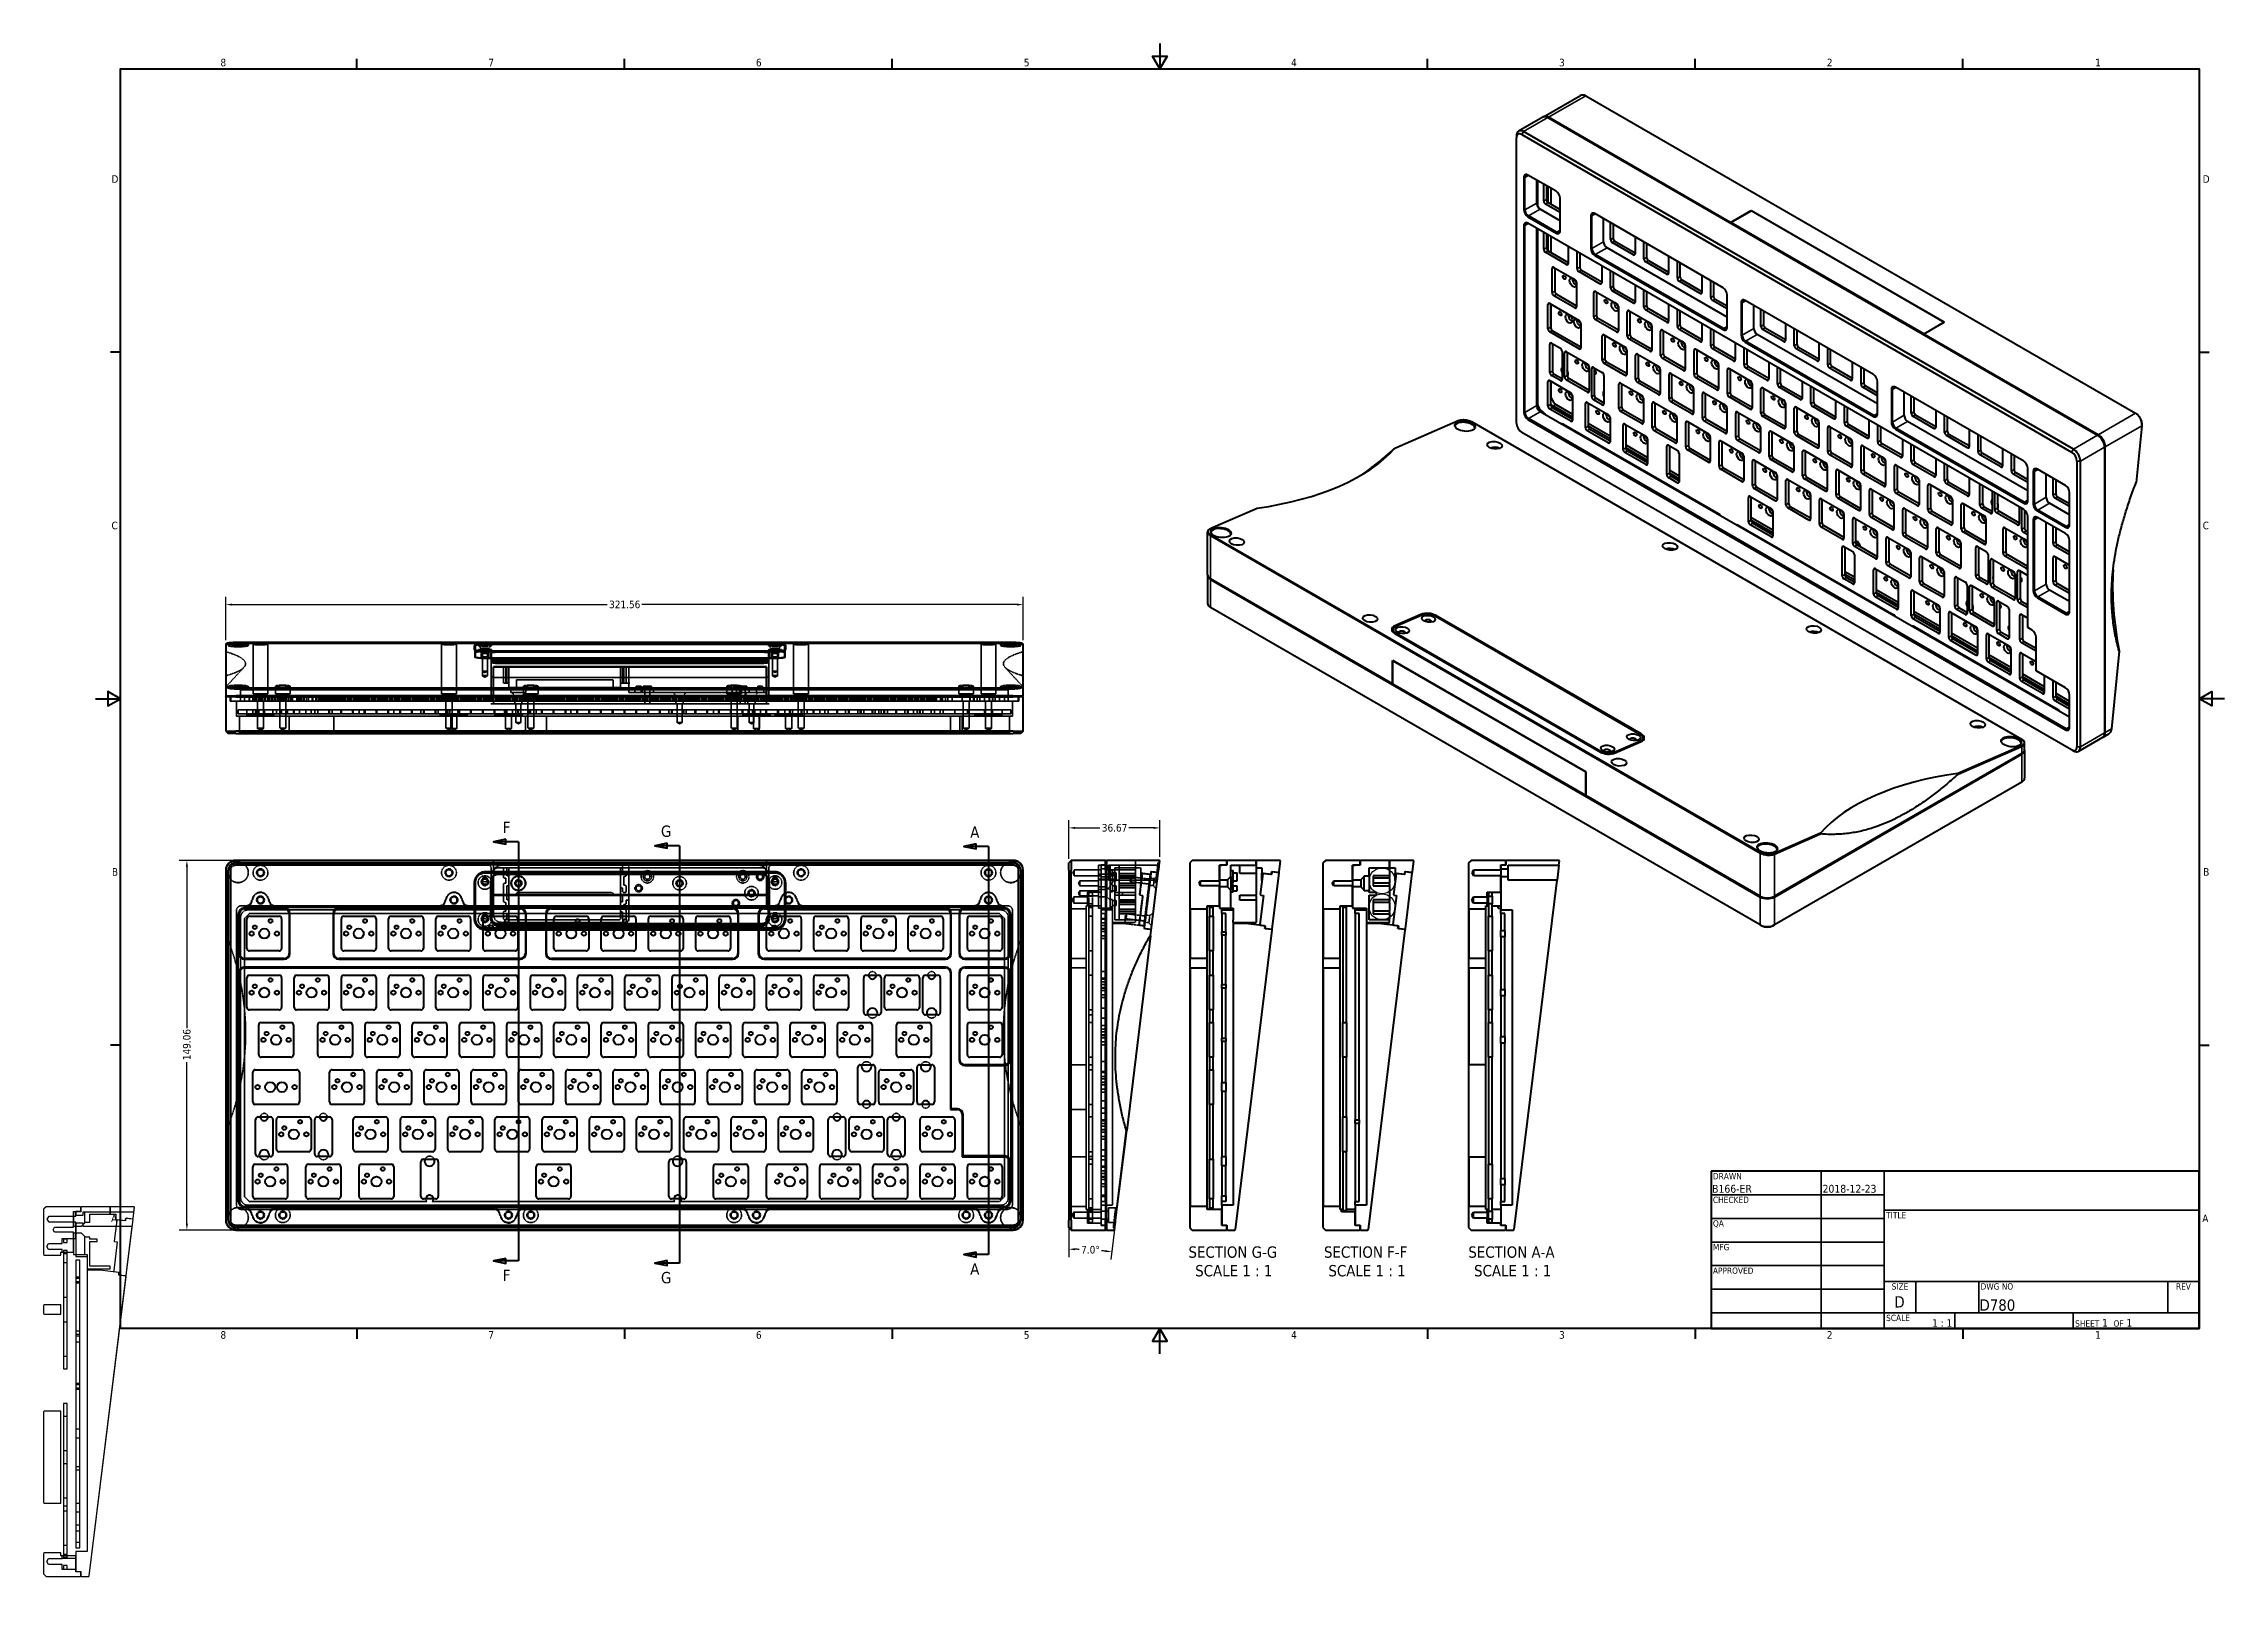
# Model space of a CAD drawing. Header units: millimetres. Extents: x -18 to 861, y -85 to 544.
import ezdxf
from ezdxf.enums import TextEntityAlignment as Align

# ---------------------------------------------------------------- set-up
doc = ezdxf.new("R2010")
doc.units = ezdxf.units.MM
doc.linetypes.add('DASHED', pattern=[0.2067, 0.1654, -0.0413])
for name, color, linetype, lineweight in [('Border (ANSI)', 7, 'Continuous', 70), ('Dimension (ANSI)', 7, 'Continuous', 25), ('Hidden (ANSI)', 7, 'DASHED', 35), ('Section Line (ANSI)', 7, 'Continuous', 70), ('Sketch Geometry (ANSI)', 7, 'Continuous', 25), ('Symbol (ANSI)', 7, 'Continuous', 25), ('Title (ANSI)', 7, 'Continuous', 50), ('Visible (ANSI)', 7, 'Continuous', 50), ('Visible Narrow (ANSI)', 7, 'Continuous', 35)]:
    doc.layers.add(name, color=color, linetype=linetype, lineweight=lineweight)
doc.styles.add('Label Text (ANSI)', font='tahoma.ttf')
doc.styles.add('Note Text (ANSI)', font='tahoma.ttf')
doc.styles.add('Text Style30', font='tahoma.ttf')
doc.styles.add('Text Style38', font='tahoma.ttf')
doc.styles.add('Text Style39', font='tahoma.ttf')
doc.dimstyles.new('Default - mm (ANSI)', dxfattribs={"dimtxt": 3.048, "dimasz": 2.5, "dimexe": 3.175, "dimexo": 1.6002, "dimgap": 0.8, "dimtad": 0, "dimtoh": 1, "dimrnd": 1e-08, "dimzin": 4, "dimdsep": 46, "dimtxsty": 'Note Text (ANSI)', "dimcen": 0.09, "dimdle": 10, "dimclrd": 256, "dimclre": 256, "dimclrt": 256, "dimadec": 1, "dimazin": 1, "dimtfac": 1, "dimtofl": 0, "dimtmove": 0, "dimatfit": 3, "dimfxl": 1, "dimtolj": 1, "dimtzin": 4, "dimlwd": -1, "dimlwe": -1, "dimarcsym": 0})

msp = doc.modelspace()

# ---------------------------------------------------------------- texts
at = {"layer": 'Symbol (ANSI)', "char_height": 4.572, "attachment_point": 7, "style": 'Label Text (ANSI)'}
for s, insert in [('SECTION G-G', (443.33, 53.9)), ('SECTION F-F', (497.965, 53.9)), ('SECTION A-A', (556.177, 53.904)), ('SCALE 1 : 1', (446.045, 46.387)), ('SCALE 1 : 1', (499.762, 46.387)), ('SCALE 1 : 1', (558.497, 46.391))]:
    msp.add_mtext(s, dxfattribs=dict(at, insert=insert))

# ---------------------------------------------------------------- blocks, each defined once
blk = doc.blocks.new('Borders Default Border')
at = {"layer": 'Border (ANSI)'}
for p, q in [((107.95, 533.4), (107.95, 537.46)), ((215.9, 533.4), (215.9, 537.46)), ((323.85, 533.4), (323.85, 537.46)), ((539.75, 533.4), (539.75, 537.46)), ((647.7, 533.4), (647.7, 537.46)), ((755.65, 533.4), (755.65, 537.46)), ((12.7, 419.1), (8.64, 419.1)), ((850.9, 419.1), (854.96, 419.1)), ((12.7, 139.7), (8.64, 139.7)), ((850.9, 139.7), (854.96, 139.7)), ((107.95, 25.4), (107.95, 21.34)), ((215.9, 25.4), (215.9, 21.34)), ((323.85, 25.4), (323.85, 21.34)), ((539.75, 25.4), (539.75, 21.34)), ((647.7, 25.4), (647.7, 21.34)), ((755.65, 25.4), (755.65, 21.34))]:
    blk.add_line(p, q, dxfattribs=at)
at = {"layer": 'Border (ANSI)', "flags": 128}
for points in [[(431.8, 543.56), (431.8, 533.4), (428.87, 538.48), (434.73, 538.48), (431.8, 533.4)], [(12.7, 25.4), (12.7, 533.4), (850.9, 533.4), (850.9, 25.4), (12.7, 25.4)], [(2.54, 279.4), (12.7, 279.4), (7.62, 282.33), (7.62, 276.47), (12.7, 279.4)], [(861.06, 279.4), (850.9, 279.4), (855.98, 282.33), (855.98, 276.47), (850.9, 279.4)], [(431.8, 15.24), (431.8, 25.4), (428.87, 20.32), (434.73, 20.32), (431.8, 25.4)]]:
    blk.add_lwpolyline(points, dxfattribs=at)
at = {"layer": 'Border (ANSI)', "char_height": 3.05, "attachment_point": 7, "style": 'Note Text (ANSI)'}
for s, insert in [('8', (52.98, 534.35)), ('7', (160.98, 534.42)), ('6', (268.9, 534.35)), ('5', (376.93, 534.35)), ('4', (484.71, 534.42)), ('3', (592.78, 534.35)), ('2', (700.75, 534.42)), ('1', (808.94, 534.42)), ('D', (9.04, 487.43)), ('D', (852.32, 487.43)), ('C', (9.04, 347.67)), ('C', (852.32, 347.67)), ('B', (9.23, 208.03)), ('B', (852.51, 208.03)), ('A', (8.86, 68.33)), ('A', (852.14, 68.33)), ('8', (52.98, 21.27)), ('7', (160.98, 21.34)), ('6', (268.9, 21.27)), ('5', (376.93, 21.27)), ('4', (484.71, 21.34)), ('3', (592.78, 21.27)), ('2', (700.75, 21.34)), ('1', (808.94, 21.34))]:
    blk.add_mtext(s, dxfattribs=dict(at, insert=insert))
blk = doc.blocks.new('Title Blocks ANSI - Large')
at = {"layer": 'Title (ANSI)'}
for p, q in [((127, 189.23), (127, 125.73)), ((323.85, 189.23), (127, 189.23)), ((323.85, 125.73), (323.85, 189.23)), ((127, 125.73), (323.85, 125.73))]:
    blk.add_line(p, q, dxfattribs=at)
at = {"layer": 'Title (ANSI)', "lineweight": 35}
for p, q in [((171.45, 125.73), (171.45, 189.23)), ((196.85, 125.73), (196.85, 189.23)), ((127, 179.7), (196.85, 179.7)), ((127, 170.18), (196.85, 170.18)), ((196.85, 173.48), (323.85, 173.48)), ((127, 160.65), (196.85, 160.65)), ((127, 151.13), (196.85, 151.13)), ((127, 141.6), (196.85, 141.6)), ((323.85, 144.78), (196.85, 144.78)), ((209.55, 132.08), (209.55, 144.78)), ((234.95, 132.08), (234.95, 144.78)), ((311.15, 132.08), (311.15, 144.78)), ((196.85, 132.08), (127, 132.08)), ((323.85, 132.08), (196.85, 132.08)), ((225.3, 132.08), (225.3, 125.73)), ((273.05, 132.08), (273.05, 125.73))]:
    blk.add_line(p, q, dxfattribs=at)
at = {"layer": 'Title (ANSI)', "style": 'Text Style38'}
for s, p in [('DRAWN', (127.76, 188.47)), ('CHECKED', (127.76, 178.94)), ('QA', (127.76, 169.42)), ('TITLE', (197.61, 172.72)), ('MFG', (127.76, 159.89)), ('APPROVED', (127.76, 150.37)), ('DWG NO', (235.71, 144.02)), ('SCALE', (197.61, 131.32))]:
    blk.add_text(s, height=2.54, dxfattribs=at).set_placement(p, align=Align.TOP_LEFT)
for s, p in [('SIZE', (203.2, 144.02)), ('REV', (317.5, 144.02))]:
    blk.add_text(s, height=2.54, dxfattribs=at).set_placement(p, align=Align.TOP_CENTER)
at = {"layer": 'Title (ANSI)', "insert": (273.81, 126.49), "char_height": 3.048, "attachment_point": 7, "style": 'Note Text (ANSI)'}
blk.add_mtext('\\fTahoma|b0|i0;\\H2.5400;SHEET\\fTahoma|b0|i0;\\H3.0480; 1  \\fTahoma|b0|i0;\\H2.5400;OF\\fTahoma|b0|i0;\\H3.0480; 1 ', dxfattribs=at)
at = {"layer": 'Title (ANSI)'}
for tag, p, height, style in [('AUTHOR_001', (127.44, 180.53), 3.17, 'Text Style39'), ('CREATION_DATE_001', (171.98, 180.54), 3.17, 'Text Style39'), ('Sheet_Size_001', (200.93, 134.24), 4.57, 'Text Style30'), ('PART_NUMBER_001', (235.25, 132.95), 4.57, 'Text Style30'), ('Initial_View_Scale_001', (216.2, 126.49), 3.05, 'Note Text (ANSI)')]:
    blk.add_attdef(tag, p, '', height=height, dxfattribs=dict(at, style=style))
at = {"layer": 'Title (ANSI)', "style": 'Text Style39'}
for tag, p in [('COMPANY', (260.35, 181.36)), ('REVISION_NUMBER', (317.5, 136.52))]:
    blk.add_attdef(tag, text='', height=3.17, dxfattribs=at).set_placement(p, align=Align.MIDDLE_CENTER)
for tag, p in [('CHECKED_BY', (127.76, 170.94)), ('CHECKED_DATE', (172.21, 170.94)), ('MFG_APPROVED_BY', (127.76, 151.89)), ('MFG_APPROVED_DATE', (172.21, 151.89)), ('ENG_APPROVED_BY', (127.76, 142.37)), ('ENG_APPROVAL_DATE', (172.21, 142.37))]:
    blk.add_attdef(tag, text='', height=3.17, dxfattribs=at).set_placement(p, align=Align.BOTTOM_LEFT)
at = {"layer": 'Title (ANSI)', "style": 'Text Style30'}
blk.add_attdef('TITLE', text='', height=4.57, dxfattribs=at).set_placement((197.61, 158.06), align=Align.MIDDLE_LEFT)
blk = doc.blocks.new('2dTransSection0')
at = {"layer": 'Section Line (ANSI)', "linetype": 'Continuous'}
for p, q in [((357.68, 220.83), (352.68, 219.83)), ((357.68, 218.83), (357.68, 220.83)), ((357.68, 219.83), (352.68, 219.83)), ((352.68, 219.83), (357.68, 218.83)), ((362.68, 219.83), (357.68, 219.83)), ((362.68, 219.83), (362.68, 55.23)), ((362.68, 219.83), (362.68, 210.07)), ((362.68, 64.98), (362.68, 55.23)), ((357.68, 56.23), (352.68, 55.23)), ((357.68, 55.23), (352.68, 55.23)), ((352.68, 55.23), (357.68, 54.23)), ((357.68, 54.23), (357.68, 56.23)), ((362.68, 55.23), (357.68, 55.23))]:
    blk.add_line(p, q, dxfattribs=at)
at = {"layer": 'Section Line (ANSI)', "linetype": 'Continuous', "flags": 128}
for points in [[(357.68, 220.83), (352.68, 219.83), (357.68, 218.83), (357.68, 220.83)], [(357.68, 56.23), (352.68, 55.23), (357.68, 54.23), (357.68, 56.23)]]:
    blk.add_lwpolyline(points, dxfattribs=at)
at = {"layer": 'Section Line (ANSI)'}
for points in [[(357.68, 220.83), (352.68, 219.83), (357.68, 218.83), (357.68, 220.83)], [(357.68, 56.23), (352.68, 55.23), (357.68, 54.23), (357.68, 56.23)]]:
    blk.add_solid(points, dxfattribs=at)
at = {"layer": 'Section Line (ANSI)', "char_height": 4.57, "attachment_point": 7, "style": 'Label Text (ANSI)'}
for insert in [(355.32, 223.33), (355.32, 47.16)]:
    blk.add_mtext('A', dxfattribs=dict(at, insert=insert))
blk = doc.blocks.new('*D7')
at = {"layer": 'Defpoints', "color": 0, "transparency": 16777216}
for p in [(376.68, 317.36), (55.12, 301.36), (376.68, 301.36)]:
    blk.add_point(p, dxfattribs=at)
at = {"layer": 'Dimension (ANSI)', "transparency": 16777216}
for p, q in [((55.12, 302.96), (55.12, 320.53)), ((57.62, 317.36), (208.91, 317.36)), ((374.18, 317.36), (222.89, 317.36)), ((376.68, 302.96), (376.68, 320.53))]:
    blk.add_line(p, q, dxfattribs=at)
for points in [[(57.62, 317.78), (57.62, 316.94), (55.12, 317.36)], [(374.18, 317.78), (374.18, 316.94), (376.68, 317.36)]]:
    blk.add_solid(points, dxfattribs=at)
at = {"layer": 'Dimension (ANSI)', "transparency": 16777216, "insert": (209.71, 318.95), "char_height": 3.048, "attachment_point": 1, "style": 'Note Text (ANSI)'}
blk.add_mtext('\\A1;321.56', dxfattribs=at)
blk = doc.blocks.new('*D8')
at = {"layer": 'Defpoints', "color": 0, "transparency": 16777216}
for p in [(59.12, 214.23), (39.45, 65.17), (59.12, 65.17)]:
    blk.add_point(p, dxfattribs=at)
at = {"layer": 'Dimension (ANSI)', "transparency": 16777216}
for p, q in [((57.52, 214.23), (36.27, 214.23)), ((39.45, 211.73), (39.45, 146.56)), ((39.45, 67.67), (39.45, 132.84)), ((57.52, 65.17), (36.27, 65.17))]:
    blk.add_line(p, q, dxfattribs=at)
for points in [[(39.03, 211.73), (39.86, 211.73), (39.45, 214.23)], [(39.03, 67.67), (39.86, 67.67), (39.45, 65.17)]]:
    blk.add_solid(points, dxfattribs=at)
at = {"layer": 'Dimension (ANSI)', "transparency": 16777216, "insert": (37.86, 133.64), "char_height": 3.048, "attachment_point": 1, "rotation": 90, "style": 'Note Text (ANSI)'}
blk.add_mtext('\\A1;149.06', dxfattribs=at)
blk = doc.blocks.new('*D9')
at = {"layer": 'Defpoints', "color": 0, "transparency": 16777216}
for p in [(431.75, 227.3), (395.08, 213.23), (431.75, 214.03)]:
    blk.add_point(p, dxfattribs=at)
at = {"layer": 'Dimension (ANSI)', "transparency": 16777216}
for p, q in [((395.08, 214.83), (395.08, 230.47)), ((431.75, 215.63), (431.75, 230.47)), ((397.58, 227.3), (407.58, 227.3)), ((429.25, 227.3), (419.25, 227.3))]:
    blk.add_line(p, q, dxfattribs=at)
for points in [[(397.58, 227.72), (397.58, 226.88), (395.08, 227.3)], [(429.25, 227.72), (429.25, 226.88), (431.75, 227.3)]]:
    blk.add_solid(points, dxfattribs=at)
at = {"layer": 'Dimension (ANSI)', "transparency": 16777216, "insert": (408.38, 228.89), "char_height": 3.048, "attachment_point": 1, "style": 'Note Text (ANSI)'}
blk.add_mtext('\\A1;36.67', dxfattribs=at)
blk = doc.blocks.new('*D10')
at = {"layer": 'Defpoints', "color": 0, "transparency": 16777216}
for p in [(395.08, 210.23), (413.96, 69.17), (406.64, 56.95), (395.08, -84.58)]:
    blk.add_point(p, dxfattribs=at)
at = {"layer": 'Dimension (ANSI)', "transparency": 16777216}
for p, q in [((395.08, 208.63), (395.08, 54.24)), ((413.77, 67.58), (412, 53.21))]:
    blk.add_line(p, q, dxfattribs=at)
for start, end in [(88.3197, 88.99126), (84.00874, 84.67676)]:
    blk.add_arc((395.08, -84.58), 142, start, end, dxfattribs=at)
for points in [[(397.58, 56.98), (397.59, 57.81), (395.08, 57.42)], [(409.95, 57.06), (409.86, 56.23), (412.39, 56.36)]]:
    blk.add_solid(points, dxfattribs=at)
at = {"layer": 'Dimension (ANSI)', "transparency": 16777216, "insert": (400.05, 58.74), "char_height": 3.048, "attachment_point": 1, "style": 'Note Text (ANSI)'}
blk.add_mtext('\\A1;7.0°', dxfattribs=at)
blk = doc.blocks.new('2dTransSection1')
at = {"layer": 'Section Line (ANSI)', "linetype": 'Continuous'}
for p, q in [((168.12, 222.71), (163.12, 221.71)), ((168.12, 221.71), (163.12, 221.71)), ((163.12, 221.71), (168.12, 220.71)), ((168.12, 220.71), (168.12, 222.71)), ((173.12, 221.71), (168.12, 221.71)), ((173.12, 221.71), (173.12, 52.72)), ((173.12, 221.71), (173.12, 211.47)), ((173.12, 62.97), (173.12, 52.72)), ((168.12, 53.72), (163.12, 52.72)), ((168.12, 51.72), (168.12, 53.72)), ((168.12, 52.72), (163.12, 52.72)), ((163.12, 52.72), (168.12, 51.72)), ((173.12, 52.72), (168.12, 52.72))]:
    blk.add_line(p, q, dxfattribs=at)
at = {"layer": 'Section Line (ANSI)', "linetype": 'Continuous', "flags": 128}
for points in [[(168.12, 222.71), (163.12, 221.71), (168.12, 220.71), (168.12, 222.71)], [(168.12, 53.72), (163.12, 52.72), (168.12, 51.72), (168.12, 53.72)]]:
    blk.add_lwpolyline(points, dxfattribs=at)
at = {"layer": 'Section Line (ANSI)'}
for points in [[(168.12, 222.71), (163.12, 221.71), (168.12, 220.71), (168.12, 222.71)], [(168.12, 53.72), (163.12, 52.72), (168.12, 51.72), (168.12, 53.72)]]:
    blk.add_solid(points, dxfattribs=at)
at = {"layer": 'Section Line (ANSI)', "char_height": 4.57, "attachment_point": 7, "style": 'Label Text (ANSI)'}
for insert in [(166.8, 225.21), (166.8, 44.65)]:
    blk.add_mtext('F', dxfattribs=dict(at, insert=insert))
blk = doc.blocks.new('2dTransSection2')
at = {"layer": 'Section Line (ANSI)', "linetype": 'Continuous'}
for p, q in [((233.12, 221.11), (228.12, 220.11)), ((233.12, 220.11), (228.12, 220.11)), ((228.12, 220.11), (233.12, 219.11)), ((233.12, 219.11), (233.12, 221.11)), ((238.12, 220.11), (233.12, 220.11)), ((238.12, 220.11), (238.12, 51.84)), ((238.12, 220.11), (238.12, 209.94)), ((238.12, 62), (238.12, 51.84)), ((233.12, 52.84), (228.12, 51.84)), ((233.12, 50.84), (233.12, 52.84)), ((233.12, 51.84), (228.12, 51.84)), ((228.12, 51.84), (233.12, 50.84)), ((238.12, 51.84), (233.12, 51.84))]:
    blk.add_line(p, q, dxfattribs=at)
at = {"layer": 'Section Line (ANSI)', "linetype": 'Continuous', "flags": 128}
for points in [[(233.12, 221.11), (228.12, 220.11), (233.12, 219.11), (233.12, 221.11)], [(233.12, 52.84), (228.12, 51.84), (233.12, 50.84), (233.12, 52.84)]]:
    blk.add_lwpolyline(points, dxfattribs=at)
at = {"layer": 'Section Line (ANSI)'}
for points in [[(233.12, 221.11), (228.12, 220.11), (233.12, 219.11), (233.12, 221.11)], [(233.12, 52.84), (228.12, 51.84), (233.12, 50.84), (233.12, 52.84)]]:
    blk.add_solid(points, dxfattribs=at)
at = {"layer": 'Section Line (ANSI)', "char_height": 4.57, "attachment_point": 7, "style": 'Label Text (ANSI)'}
for insert in [(230.62, 223.61), (230.62, 43.6)]:
    blk.add_mtext('G', dxfattribs=dict(at, insert=insert))

# ---------------------------------------------------------------- dimensions: what is measured, and where the dimension line sits
at = {"layer": 'Dimension (ANSI)'}
for base, p1, p2, angle, picture, middle in [((376.681, 317.359), (55.119, 301.359), (376.681, 301.359), 180, '*D7', (215.9, 317.359)), ((431.7503, 227.2991), (395.0849, 213.2313), (431.7503, 214.0328), 180, '*D9', (413.4176, 227.2991)), ((39.447, 65.169), (59.119, 214.231), (59.119, 65.169), 90, '*D8', (39.447, 139.7))]:
    dim = msp.add_linear_dim(base=base, p1=p1, p2=p2, angle=angle, dimstyle='Default - mm (ANSI)', override={"dimgap": 0.8, "dimtoh": 0, "dimdec": 2, "dimtol": 0, "dimlim": 0, "dimtp": 0, "dimtm": 0, "dimtdec": 2, "dimatfit": 1}, dxfattribs=at)
    dim.commit()
    dim.dimension.update_dxf_attribs({"geometry": picture, "text_midpoint": middle, "dimtype": 160})
dim = msp.add_angular_dim_3p(base=(406.638, 56.947), center=(395.085, -84.583), p1=(413.963, 69.169), p2=(395.085, 210.231), dimstyle='Default - mm (ANSI)', override={"dimgap": 0.8, "dimtih": 1, "dimadec": 1, "dimtol": 0, "dimlim": 0, "dimtp": 0, "dimtm": 0, "dimtdec": 0}, dxfattribs=at)
dim.commit()
dim.dimension.update_dxf_attribs({"geometry": '*D10', "text_midpoint": (403.754, 57.152), "dimtype": 165})

# ---------------------------------------------------------------- linework, layer by layer
for p, q in [((-17.335, 74.531), (-18.335, 73.531)), ((-17.335, 74.531), (-18.335, 73.531)), ((-17.335, 74.531), (-18.335, 73.531)), ((-18.335, 73.531), (-18.335, 55.331)), ((-18.335, 73.531), (-18.335, 55.331)), ((-18.335, 73.531), (-18.335, 55.331)), ((-3.535, 74.531), (-17.335, 74.531)), ((-3.535, 74.531), (-17.335, 74.531)), ((-3.535, 74.531), (-17.335, 74.531)), ((-16.873, 69.531), (-16.135, 70.761)), ((-16.135, 70.761), (-5.335, 70.761)), ((-6.335, 72.531), (-6.335, 72.631)), ((-6.335, 72.631), (-5.335, 72.631)), ((-6.335, 72.531), (-6.335, 72.631)), ((-6.335, 72.631), (-5.335, 72.631)), ((-6.335, 66.731), (-6.335, 72.531)), ((-3.335, 72.531), (-6.335, 72.531)), ((-6.335, 72.531), (-6.335, 66.731)), ((-6.335, 66.731), (-6.335, 72.531)), ((-3.335, 72.531), (-6.335, 72.531)), ((-6.335, 72.531), (-6.335, 66.731)), ((-5.335, 72.531), (-5.335, 72.731)), ((-5.335, 72.731), (-3.335, 72.731)), ((-5.335, 72.631), (-5.335, 72.731)), ((-5.335, 72.731), (-3.335, 72.731)), ((-5.335, 72.631), (-5.335, 72.731)), ((-5.335, 72.731), (-3.335, 72.731)), ((-5.335, 71.131), (-5.335, 72.531)), ((-3.335, 72.531), (-5.335, 72.531)), ((-5.335, 72.531), (-5.335, 71.131)), ((-5.335, 70.761), (-5.335, 71.131)), ((-5.335, 71.131), (-2.335, 71.131)), ((-3.335, 74.331), (-3.535, 74.531)), ((-3.335, 74.331), (-3.535, 74.531)), ((-3.335, 74.331), (-3.535, 74.531)), ((-3.135, 74.531), (-3.335, 74.331)), ((-3.135, 74.531), (-3.335, 74.331)), ((-3.135, 74.531), (-3.335, 74.331)), ((-3.335, 72.731), (-3.335, 74.331)), ((-3.335, 74.331), (-3.335, 72.731)), ((-3.335, 72.731), (-3.335, 74.331)), ((-3.335, 74.331), (-3.335, 72.731)), ((-3.335, 72.731), (-3.335, 74.331)), ((-3.335, 74.331), (-3.335, 72.731)), ((-3.335, 72.731), (-3.335, 72.531)), ((-3.335, 72.731), (-3.335, 72.531)), ((-3.335, 72.731), (-3.335, 72.531)), ((18.155, 74.531), (-3.135, 74.531)), ((8.515, 74.531), (-3.135, 74.531)), ((8.515, 74.531), (-3.135, 74.531)), ((-2.335, 71.131), (-2.335, 72.531)), ((-2.335, 72.531), (18.11, 72.531)), ((-1.735, 68.031), (-1.735, 72.531)), ((-1.735, 72.531), (8.515, 72.531)), ((0.265, 68.281), (0.265, 71.531)), ((0.265, 71.531), (8.515, 71.531)), ((8.515, 74.531), (8.515, 71.531)), ((18.155, 74.531), (8.515, 74.531)), ((8.515, 71.531), (8.515, 74.531)), ((8.515, 74.531), (8.515, 72.531)), ((18.155, 74.531), (8.515, 74.531)), ((8.515, 72.531), (8.515, 74.531)), ((8.515, 72.531), (8.515, 71.531)), ((8.515, 71.531), (10.765, 71.531)), ((8.515, 71.531), (10.765, 71.531)), ((10.765, 71.531), (10.765, 69.394)), ((10.765, 71.531), (10.765, 69.394)), ((17.779, 69.842), (18.331, 74.333)), ((17.779, 69.842), (18.331, 74.333)), ((18.11, 72.531), (18.331, 74.333)), ((18.331, 74.333), (18.155, 74.531)), ((18.331, 74.333), (18.155, 74.531)), ((18.331, 74.333), (18.155, 74.531)), ((-16.135, 68.302), (-16.873, 69.531)), ((-5.335, 68.302), (-16.135, 68.302)), ((-14.539, 65.281), (-13.935, 66.288)), ((-14.539, 65.281), (-13.935, 66.288)), ((-13.935, 64.275), (-14.539, 65.281)), ((-13.935, 64.275), (-14.539, 65.281)), ((-13.935, 66.288), (-6.335, 66.288)), ((-13.935, 66.288), (-6.335, 66.288)), ((-6.335, 64.275), (-13.935, 64.275)), ((-6.335, 64.275), (-13.935, 64.275)), ((-10.835, 59.761), (-10.835, 61.731)), ((-10.835, 61.731), (-5.335, 61.731)), ((-6.335, 66.288), (-6.335, 66.731)), ((-6.335, 66.731), (-3.035, 66.731)), ((-6.335, 66.288), (-6.335, 66.731)), ((-6.335, 66.731), (-3.035, 66.731)), ((-6.335, 63.831), (-6.335, 64.275)), ((-6.335, 63.831), (-6.335, 64.275)), ((-6.335, 56.231), (-6.335, 63.831)), ((-3.035, 63.831), (-6.335, 63.831)), ((-6.335, 63.831), (-6.335, 56.231)), ((-6.335, 56.231), (-6.335, 63.831)), ((-3.035, 63.831), (-6.335, 63.831)), ((-6.335, 63.831), (-6.335, 56.231)), ((-5.335, 67.931), (-5.335, 68.302)), ((-5.335, 61.731), (-5.335, 67.931)), ((-2.335, 67.931), (-5.335, 67.931)), ((-5.335, 67.931), (-5.335, 61.731)), ((-5.335, 61.731), (-5.335, 54.531)), ((-3.035, 66.731), (-1.735, 68.031)), ((-3.035, 66.731), (-1.735, 68.031)), ((-1.735, 62.531), (-3.035, 63.831)), ((-1.735, 62.531), (-3.035, 63.831)), ((-2.335, 66.531), (-2.335, 67.931)), ((17.373, 66.531), (-2.335, 66.531)), ((-1.735, 68.281), (0.265, 68.281)), ((-1.735, 68.031), (-1.735, 68.281)), ((-1.735, 62.281), (-1.735, 62.531)), ((-1.735, 55.281), (-1.735, 62.531)), ((0.265, 62.281), (-1.735, 62.281)), ((0.077, -74.333), (17.373, 66.531)), ((0.265, 61.531), (0.265, 62.281)), ((11.153, 69.044), (10.129, 60.706)), ((11.153, 69.044), (10.129, 60.706)), ((10.765, 69.394), (14.445, 68.942)), ((10.765, 69.394), (14.445, 68.942)), ((11.376, 69.218), (11.153, 69.044)), ((11.376, 69.218), (11.153, 69.044)), ((14.631, 68.818), (11.376, 69.218)), ((14.631, 68.818), (11.376, 69.218)), ((14.445, 68.942), (14.668, 69.116)), ((14.445, 68.942), (14.668, 69.116)), ((14.668, 69.116), (14.631, 68.818)), ((14.668, 69.116), (14.631, 68.818)), ((14.668, 69.116), (14.741, 69.711)), ((14.668, 69.116), (14.741, 69.711)), ((14.741, 69.711), (14.668, 69.116)), ((14.741, 69.711), (14.668, 69.116)), ((14.741, 69.711), (14.777, 70.009)), ((14.741, 69.711), (14.777, 70.009)), ((14.964, 69.886), (14.741, 69.711)), ((14.964, 69.886), (14.741, 69.711)), ((14.777, 70.009), (17.556, 69.668)), ((14.777, 70.009), (17.556, 69.668)), ((17.544, 69.569), (14.964, 69.886)), ((17.544, 69.569), (14.964, 69.886)), ((14.964, 46.914), (17.718, 69.346)), ((14.964, 46.914), (17.718, 69.346)), ((17.718, 69.346), (17.544, 69.569)), ((17.718, 69.346), (17.544, 69.569)), ((17.556, 69.668), (17.779, 69.842)), ((17.556, 69.668), (17.779, 69.842)), ((-18.335, 55.331), (-18.035, 55.031)), ((-18.335, 55.331), (-18.035, 55.031)), ((-18.335, 55.331), (-18.035, 55.031)), ((-18.035, 55.031), (-11.335, 55.031)), ((-18.035, 55.031), (-11.335, 55.031)), ((-18.035, 55.031), (-11.335, 55.031)), ((-17.073, 58.531), (-16.335, 59.761)), ((-16.335, 57.302), (-17.073, 58.531)), ((-16.335, 59.761), (-10.835, 59.761)), ((-10.835, 57.302), (-16.335, 57.302)), ((-11.335, 55.031), (-11.335, 56.231)), ((-11.335, 56.231), (-10.835, 56.231)), ((-11.335, 55.031), (-11.335, 56.231)), ((-11.335, 56.231), (-6.335, 56.231)), ((-11.335, 55.031), (-11.335, 56.231)), ((-11.335, 56.231), (-6.335, 56.231)), ((-10.835, 56.231), (-10.835, 57.302)), ((-8.835, 61.531), (-10.335, 61.531)), ((-10.335, 61.531), (-10.335, 60.131)), ((-10.335, 60.131), (-8.835, 60.131)), ((-8.835, 56.931), (-10.335, 56.931)), ((-10.335, 56.931), (-10.335, 52.006)), ((-8.835, 55.531), (-10.335, 55.531)), ((-10.335, 55.531), (-10.335, 9.144)), ((-8.835, 55.531), (-10.335, 55.531)), ((-10.335, 55.531), (-10.335, 52.006)), ((-8.835, 60.131), (-8.835, 61.531)), ((-8.835, 52.006), (-8.835, 56.931)), ((-8.835, 9.144), (-8.835, 55.531)), ((-8.835, 52.006), (-8.835, 55.531)), ((-6.335, 56.231), (-6.335, 55.281)), ((-6.335, 56.231), (-6.335, 55.281)), ((-6.335, 55.281), (-0.735, 55.281)), ((-6.335, 55.281), (-1.735, 55.281)), ((-5.335, 54.531), (-0.735, 54.531)), ((-3.735, 53.031), (-5.335, 53.031)), ((-5.335, 53.031), (-5.335, 46.3)), ((-3.735, 53.031), (-5.335, 53.031)), ((-5.335, 53.031), (-5.335, -30.13)), ((-3.735, 53.031), (-5.335, 53.031)), ((-5.335, 53.031), (-5.335, 45.715)), ((-3.735, 46.3), (-3.735, 53.031)), ((-3.735, -30.13), (-3.735, 53.031)), ((-3.735, 45.715), (-3.735, 53.031)), ((-0.735, 55.281), (-0.735, 49.531)), ((-0.735, 54.531), (-0.735, -64.531)), ((3.265, 61.531), (0.265, 61.531)), ((0.265, 50.531), (0.265, 60.531)), ((0.265, 60.531), (3.265, 60.531)), ((3.265, 60.531), (3.265, 61.531)), ((11.375, 60.352), (9.937, 48.64)), ((11.375, 60.352), (9.937, 48.64)), ((10.129, 60.706), (10.303, 60.484)), ((10.129, 60.706), (10.303, 60.484)), ((10.303, 60.484), (11.375, 60.352)), ((10.303, 60.484), (11.375, 60.352)), ((-10.335, 52.006), (-8.835, 52.006)), ((-10.335, 52.006), (-8.835, 52.006)), ((-5.335, 46.3), (-3.735, 46.3)), ((-5.335, 45.715), (-3.735, 45.715)), ((-3.735, 44.298), (-5.335, 44.298)), ((-5.335, 44.298), (-5.335, 24.465)), ((-3.735, 24.465), (-3.735, 44.298)), ((-0.735, 49.531), (8.515, 49.531)), ((4.287, 49.031), (-0.735, 49.031)), ((-0.735, 49.031), (-0.735, -64.531)), ((4.287, 49.031), (-0.735, 49.031)), ((-0.735, 49.031), (-0.735, -64.531)), ((0.077, -74.333), (14.903, 46.418)), ((0.077, -74.333), (14.903, 46.418)), ((8.515, 50.531), (0.265, 50.531)), ((11.886, 48.098), (4.287, 49.031)), ((11.886, 48.098), (4.287, 49.031)), ((8.515, 49.531), (8.515, 50.531)), ((9.937, 48.64), (10.111, 48.417)), ((9.937, 48.64), (10.111, 48.417)), ((10.111, 48.417), (12.096, 48.173)), ((10.111, 48.417), (12.096, 48.173)), ((12.06, 47.875), (11.886, 48.098)), ((12.06, 47.875), (11.886, 48.098)), ((11.95, 46.982), (11.987, 47.28)), ((11.95, 46.982), (11.987, 47.28)), ((14.729, 46.641), (11.95, 46.982)), ((14.729, 46.641), (11.95, 46.982)), ((11.987, 47.28), (12.06, 47.875)), ((11.987, 47.28), (12.06, 47.875)), ((12.06, 47.875), (11.987, 47.28)), ((12.06, 47.875), (11.987, 47.28)), ((11.987, 47.28), (12.161, 47.057)), ((11.987, 47.28), (12.161, 47.057)), ((12.096, 48.173), (12.06, 47.875)), ((12.096, 48.173), (12.06, 47.875)), ((12.161, 47.057), (14.741, 46.74)), ((12.161, 47.057), (14.741, 46.74)), ((14.903, 46.418), (14.729, 46.641)), ((14.903, 46.418), (14.729, 46.641)), ((14.741, 46.74), (14.964, 46.914)), ((14.741, 46.74), (14.964, 46.914)), ((-8.835, 38.006), (-10.335, 38.006)), ((-10.335, 38.006), (-10.335, 28.194)), ((-8.835, 38.006), (-10.335, 38.006)), ((-10.335, 38.006), (-10.335, 28.194)), ((-8.835, 28.194), (-8.835, 38.006)), ((-8.835, 28.194), (-8.835, 38.006)), ((-3.735, 43.712), (-5.335, 43.712)), ((-5.335, 43.712), (-5.335, 22.488)), ((-3.735, 22.488), (-3.735, 43.712)), ((-18.035, 34.981), (-18.335, 34.681)), ((-18.035, 34.981), (-18.335, 34.681)), ((-18.035, 34.981), (-18.335, 34.681)), ((-18.335, 34.681), (-18.335, 31.519)), ((-18.335, 34.681), (-18.335, 31.519)), ((-18.335, 34.681), (-18.335, 31.519)), ((-18.335, 31.519), (-18.035, 31.219)), ((-18.335, 31.519), (-18.035, 31.219)), ((-18.335, 31.519), (-18.035, 31.219)), ((-11.335, 34.981), (-18.035, 34.981)), ((-11.335, 34.981), (-18.035, 34.981)), ((-11.335, 34.981), (-18.035, 34.981)), ((-18.035, 31.219), (-11.335, 31.219)), ((-18.035, 31.219), (-11.335, 31.219)), ((-18.035, 31.219), (-11.335, 31.219)), ((-11.335, 31.219), (-11.335, 34.981)), ((-11.335, 31.219), (-11.335, 34.981)), ((-11.335, 31.219), (-11.335, 34.981)), ((-10.335, 28.194), (-8.835, 28.194)), ((-10.335, 28.194), (-8.835, 28.194)), ((-5.335, 24.465), (-3.735, 24.465)), ((-3.735, 23.002), (-5.335, 23.002)), ((-5.335, 23.002), (-5.335, 2.852)), ((-5.335, 22.488), (-3.735, 22.488)), ((-3.735, 19.9), (-5.335, 19.9)), ((-5.335, 19.9), (-5.335, 3.438)), ((-3.735, 2.852), (-3.735, 23.002)), ((-3.735, 3.438), (-3.735, 19.9)), ((-8.835, 14.194), (-10.335, 14.194)), ((-10.335, 14.194), (-10.335, 9.144)), ((-8.835, 14.194), (-10.335, 14.194)), ((-10.335, 14.194), (-10.335, 9.144)), ((-10.335, 9.144), (-8.835, 9.144)), ((-10.335, 9.144), (-8.835, 9.144)), ((-10.335, 9.144), (-8.835, 9.144)), ((-8.835, 9.144), (-8.835, 14.194)), ((-8.835, 9.144), (-8.835, 14.194)), ((-5.335, 3.438), (-3.735, 3.438)), ((-5.335, 2.852), (-3.735, 2.852)), ((-3.735, 1.436), (-5.335, 1.436)), ((-5.335, 1.436), (-5.335, -15.068)), ((-3.735, 0.85), (-5.335, 0.85)), ((-5.335, 0.85), (-5.335, -53.712)), ((-3.735, -15.068), (-3.735, 1.436)), ((-3.735, -53.712), (-3.735, 0.85)), ((-18.035, -7.881), (-18.335, -8.181)), ((-18.335, -8.181), (-18.335, -44.681)), ((-11.335, -7.881), (-18.035, -7.881)), ((-11.335, -44.981), (-11.335, -7.881)), ((-8.835, -4.856), (-10.335, -4.856)), ((-10.335, -4.856), (-10.335, -48.006)), ((-8.835, -4.856), (-10.335, -4.856)), ((-10.335, -4.856), (-10.335, -28.956)), ((-8.835, -4.856), (-10.335, -4.856)), ((-10.335, -4.856), (-10.335, -9.906)), ((-8.835, -48.006), (-8.835, -4.856)), ((-8.835, -28.956), (-8.835, -4.856)), ((-8.835, -9.906), (-8.835, -4.856)), ((-10.335, -9.906), (-8.835, -9.906)), ((-5.335, -15.068), (-3.735, -15.068)), ((-8.835, -23.906), (-10.335, -23.906)), ((-10.335, -23.906), (-10.335, -46.006)), ((-8.835, -46.006), (-8.835, -23.906)), ((-3.735, -18.745), (-5.335, -18.745)), ((-5.335, -18.745), (-5.335, -44.913)), ((-3.735, -44.913), (-3.735, -18.745)), ((-10.335, -28.956), (-8.835, -28.956)), ((-5.335, -30.13), (-3.735, -30.13)), ((-3.735, -31.622), (-5.335, -31.622)), ((-5.335, -31.622), (-5.335, -63.031)), ((-3.735, -63.031), (-3.735, -31.622)), ((-8.835, -42.956), (-10.335, -42.956)), ((-10.335, -42.956), (-10.335, -66.716)), ((-8.835, -66.716), (-8.835, -42.956)), ((-18.335, -44.681), (-18.035, -44.981)), ((-18.035, -44.981), (-11.335, -44.981)), ((-10.335, -46.006), (-8.835, -46.006)), ((-10.335, -48.006), (-8.835, -48.006)), ((-5.335, -44.913), (-3.735, -44.913)), ((-3.735, -48.59), (-5.335, -48.59)), ((-5.335, -48.59), (-5.335, -60.715)), ((-3.735, -60.715), (-3.735, -48.59)), ((-5.335, -53.712), (-3.735, -53.712)), ((-3.735, -56.3), (-5.335, -56.3)), ((-5.335, -56.3), (-5.335, -63.031)), ((-5.335, -60.715), (-3.735, -60.715)), ((-3.735, -63.031), (-3.735, -56.3)), ((-18.035, -65.031), (-18.335, -65.331)), ((-18.035, -65.031), (-18.335, -65.331)), ((-18.035, -65.031), (-18.335, -65.331)), ((-18.335, -65.331), (-18.335, -73.531)), ((-18.335, -65.331), (-18.335, -73.531)), ((-18.335, -65.331), (-18.335, -73.531)), ((-11.335, -65.031), (-18.035, -65.031)), ((-11.335, -65.031), (-18.035, -65.031)), ((-11.335, -65.031), (-18.035, -65.031)), ((-17.073, -68.531), (-16.335, -67.302)), ((-16.335, -69.761), (-17.073, -68.531)), ((-16.335, -67.302), (-10.835, -67.302)), ((-10.835, -69.761), (-16.335, -69.761)), ((-11.335, -66.231), (-11.335, -65.031)), ((-11.335, -66.231), (-11.335, -65.031)), ((-11.335, -66.231), (-11.335, -65.031)), ((-10.835, -66.231), (-11.335, -66.231)), ((-10.835, -66.231), (-11.335, -66.231)), ((-5.335, -66.231), (-11.335, -66.231)), ((-10.835, -67.302), (-10.835, -66.231)), ((-10.835, -67.268), (-10.835, -66.231)), ((-5.335, -67.268), (-10.835, -67.268)), ((-10.835, -71.731), (-10.835, -69.761)), ((-8.835, -62.006), (-10.335, -62.006)), ((-10.335, -62.006), (-10.335, -66.931)), ((-8.835, -62.006), (-10.335, -62.006)), ((-10.335, -62.006), (-10.335, -65.531)), ((-10.335, -65.531), (-8.835, -65.531)), ((-10.335, -66.716), (-8.835, -66.716)), ((-10.335, -66.931), (-8.835, -66.931)), ((-8.835, -70.131), (-10.335, -70.131)), ((-10.335, -70.131), (-10.335, -71.531)), ((-8.835, -66.931), (-8.835, -62.006)), ((-8.835, -65.531), (-8.835, -62.006)), ((-8.835, -71.531), (-8.835, -70.131)), ((-5.335, -63.031), (-3.735, -63.031)), ((-5.335, -63.031), (-3.735, -63.031)), ((-0.735, -64.531), (-5.335, -64.531)), ((-5.335, -64.531), (-5.335, -71.731)), ((-5.335, -64.531), (-5.335, -67.268)), ((-0.735, -64.531), (-5.335, -64.531)), ((-5.335, -64.531), (-5.335, -66.231)), ((-0.735, -64.531), (-5.335, -64.531)), ((-5.335, -72.531), (-5.335, -66.231)), ((-5.335, -66.231), (-5.335, -72.531)), ((-5.335, -72.531), (-5.335, -67.268)), ((-5.335, -67.268), (-5.335, -72.531)), ((-18.335, -73.531), (-17.335, -74.531)), ((-18.335, -73.531), (-17.335, -74.531)), ((-18.335, -73.531), (-17.335, -74.531)), ((-17.335, -74.531), (-3.535, -74.531)), ((-17.335, -74.531), (-3.535, -74.531)), ((-17.335, -74.531), (-3.535, -74.531)), ((-5.335, -71.731), (-10.835, -71.731)), ((-10.335, -71.531), (-8.835, -71.531)), ((-5.335, -72.531), (-5.335, -71.731)), ((-5.335, -71.731), (-5.335, -72.531)), ((-5.335, -72.731), (-5.335, -72.531)), ((-5.335, -72.531), (-3.335, -72.531)), ((-5.335, -72.731), (-5.335, -72.531)), ((-5.335, -72.531), (-3.335, -72.531)), ((-5.335, -72.731), (-5.335, -72.531)), ((-5.335, -72.531), (-3.335, -72.531)), ((-3.335, -72.731), (-5.335, -72.731)), ((-3.335, -72.731), (-5.335, -72.731)), ((-3.335, -72.731), (-5.335, -72.731)), ((-3.535, -74.531), (-3.335, -74.331)), ((-3.535, -74.531), (-3.335, -74.331)), ((-3.535, -74.531), (-3.335, -74.331)), ((-3.335, -72.531), (-3.335, -72.731)), ((-3.335, -72.531), (-3.335, -72.731)), ((-3.335, -72.531), (-3.335, -72.731)), ((-3.335, -74.331), (-3.335, -72.731)), ((-3.335, -72.731), (-3.335, -74.331)), ((-3.335, -74.331), (-3.335, -72.731)), ((-3.335, -72.731), (-3.335, -74.331)), ((-3.335, -74.331), (-3.335, -72.731)), ((-3.335, -72.731), (-3.335, -74.331)), ((-3.335, -74.331), (-3.135, -74.531)), ((-3.335, -74.331), (-3.135, -74.531)), ((-3.335, -74.331), (-3.135, -74.531)), ((-3.135, -74.531), (-0.147, -74.531)), ((-3.135, -74.531), (-0.147, -74.531)), ((-3.135, -74.531), (-0.147, -74.531)), ((-0.147, -74.531), (0.077, -74.333)), ((-0.147, -74.531), (0.077, -74.333)), ((-0.147, -74.531), (0.077, -74.333))]:
    msp.add_line(p, q)
at = {"layer": 'Hidden (ANSI)'}
for p, q in [((55.319, 301.557), (55.319, 298.314)), ((56.019, 301.442), (56.019, 300.847)), ((64.219, 301.442), (64.219, 300.847)), ((66.119, 281.362), (66.119, 301.438)), ((72.119, 281.362), (72.119, 301.438)), ((142.119, 281.362), (142.119, 301.438)), ((148.119, 281.362), (148.119, 301.438)), ((155.319, 299.124), (155.319, 300.952)), ((155.55, 298.864), (155.351, 299.059)), ((155.519, 300.753), (155.519, 297.974)), ((155.619, 300.753), (155.619, 298.173)), ((155.848, 301.009), (155.649, 300.813)), ((155.819, 300.952), (155.819, 299.124)), ((158.18, 299.64), (156.89, 300.911)), ((158.18, 297.812), (156.89, 299.083)), ((158.169, 297.974), (158.169, 299.661)), ((159.619, 301.476), (276.619, 301.476)), ((276.619, 301.415), (159.619, 301.415)), ((276.619, 301.253), (159.619, 301.253)), ((159.619, 301.241), (276.619, 301.241)), ((161.058, 299.64), (162.348, 300.911)), ((161.058, 297.812), (162.348, 299.083)), ((161.069, 297.974), (161.069, 299.661)), ((275.18, 299.64), (273.89, 300.911)), ((275.18, 297.812), (273.89, 299.083)), ((275.169, 297.974), (275.169, 299.661)), ((278.058, 299.64), (279.348, 300.911)), ((278.058, 297.812), (279.348, 299.083)), ((278.069, 297.974), (278.069, 299.661)), ((280.39, 301.009), (280.589, 300.813)), ((280.419, 299.124), (280.419, 300.952)), ((280.619, 298.173), (280.619, 300.753)), ((280.688, 298.864), (280.886, 299.059)), ((280.719, 300.753), (280.719, 297.974)), ((280.919, 300.952), (280.919, 299.124)), ((284.119, 281.362), (284.119, 301.438)), ((290.119, 281.362), (290.119, 301.438)), ((359.681, 281.362), (359.681, 301.438)), ((365.681, 281.362), (365.681, 301.438)), ((367.581, 301.442), (367.581, 300.847)), ((375.781, 301.442), (375.781, 300.847)), ((376.481, 298.314), (376.481, 301.557)), ((55.119, 284.116), (62.468, 292.083)), ((155.519, 297.974), (155.519, 296.146)), ((155.619, 298.173), (155.619, 296.345)), ((155.848, 296.089), (155.649, 296.285)), ((155.819, 296.146), (155.819, 297.974)), ((158.169, 296.146), (158.169, 297.833)), ((158.612, 290.431), (158.612, 297.974)), ((158.612, 288.603), (158.612, 290.431)), ((159.619, 289.831), (158.634, 290.406)), ((159.619, 298.661), (276.619, 298.661)), ((276.619, 298.66), (159.619, 298.66)), ((276.619, 298.6), (159.619, 298.6)), ((276.619, 298.474), (159.619, 298.474)), ((276.619, 298.438), (159.619, 298.438)), ((159.619, 298.437), (276.619, 298.437)), ((159.619, 298.426), (276.619, 298.426)), ((159.619, 295.857), (276.619, 295.857)), ((276.619, 295.683), (159.619, 295.683)), ((159.619, 295.646), (276.619, 295.646)), ((159.619, 289.831), (160.604, 290.406)), ((160.625, 290.431), (160.625, 297.974)), ((160.625, 288.603), (160.625, 290.431)), ((161.069, 296.146), (161.069, 297.833)), ((161.919, 296.146), (161.919, 297.974)), ((162.142, 295.903), (161.943, 296.098)), ((162.119, 297.776), (162.119, 294.462)), ((162.119, 280.362), (162.119, 294.462)), ((162.119, 294.462), (165.119, 294.462)), ((162.219, 297.974), (162.219, 294.719)), ((162.419, 295.072), (162.219, 295.27)), ((162.219, 294.719), (162.219, 294)), ((162.419, 293.825), (162.219, 294)), ((162.219, 294), (274.019, 294)), ((162.439, 293.922), (162.241, 294.118)), ((162.419, 294.52), (162.419, 295.072)), ((162.419, 295.072), (273.819, 295.072)), ((162.419, 293.825), (162.419, 294.52)), ((273.819, 293.825), (162.419, 293.825)), ((165.119, 298.364), (271.119, 298.364)), ((165.119, 298.328), (271.119, 298.328)), ((271.119, 298.141), (165.119, 298.141)), ((271.119, 295.793), (165.119, 295.793)), ((271.119, 295.756), (165.119, 295.756)), ((165.119, 295.582), (271.119, 295.582)), ((271.119, 295.072), (165.119, 295.072)), ((165.119, 294.849), (271.119, 294.849)), ((165.119, 294.462), (271.119, 294.462)), ((165.119, 293.808), (271.119, 293.808)), ((271.119, 293.633), (165.119, 293.633)), ((167.119, 285.612), (167.119, 292.212)), ((168.119, 292.212), (168.119, 285.612)), ((168.519, 292.212), (168.519, 285.612)), ((169.319, 283.962), (169.319, 292.212)), ((214.319, 292.212), (214.319, 283.962)), ((215.119, 285.612), (215.119, 292.212)), ((215.619, 292.212), (215.619, 285.612)), ((216.619, 292.212), (216.619, 285.612)), ((217.619, 292.212), (217.619, 285.612)), ((271.119, 294.462), (274.119, 294.462)), ((273.798, 293.922), (273.997, 294.118)), ((274.019, 295.27), (273.819, 295.072)), ((273.819, 295.072), (273.819, 294.52)), ((273.819, 294.52), (273.819, 293.825)), ((273.819, 293.825), (274.019, 294)), ((274.019, 297.974), (274.019, 294.719)), ((274.019, 294), (274.019, 294.719)), ((274.096, 295.903), (274.295, 296.098)), ((274.119, 297.776), (274.119, 294.462)), ((274.119, 294.462), (274.119, 280.362)), ((274.319, 297.974), (274.319, 296.146)), ((275.169, 296.146), (275.169, 297.833)), ((275.612, 290.431), (275.612, 297.974)), ((275.612, 288.603), (275.612, 290.431)), ((276.619, 289.831), (275.634, 290.406)), ((276.619, 289.831), (277.604, 290.406)), ((277.625, 290.431), (277.625, 297.974)), ((277.625, 288.603), (277.625, 290.431)), ((278.069, 296.146), (278.069, 297.833)), ((280.39, 296.089), (280.589, 296.285)), ((280.419, 297.974), (280.419, 296.146)), ((280.619, 296.345), (280.619, 298.173)), ((280.719, 296.146), (280.719, 297.974)), ((376.681, 284.116), (369.332, 292.083)), ((55.319, 288.683), (55.319, 284.24)), ((56.019, 284.358), (56.019, 283.763)), ((59.119, 283.773), (372.681, 283.773)), ((372.681, 283.549), (59.119, 283.549)), ((61.119, 282.962), (64.119, 282.962)), ((61.119, 278.362), (61.119, 282.962)), ((64.119, 282.962), (161.119, 282.962)), ((64.219, 284.358), (64.219, 283.763)), ((75.119, 281.362), (75.119, 284.486)), ((81.119, 281.362), (81.119, 284.486)), ((159.619, 288.003), (158.634, 288.578)), ((159.619, 288.003), (160.604, 288.578)), ((162.119, 282.962), (161.119, 282.962)), ((162.119, 282.962), (163.019, 282.962)), ((164.119, 282.962), (163.119, 282.962)), ((164.119, 282.962), (217.619, 282.962)), ((271.119, 287.984), (165.119, 287.984)), ((167.619, 285.612), (167.119, 285.612)), ((168.019, 285.612), (167.619, 285.612)), ((168.519, 285.612), (168.019, 285.612)), ((169.319, 285.612), (168.519, 285.612)), ((169.819, 283.962), (169.319, 283.962)), ((213.819, 283.962), (169.819, 283.962)), ((170.119, 283.962), (170.119, 281.962)), ((170.119, 281.962), (176.119, 281.962)), ((171.669, 280.662), (170.369, 281.962)), ((172.319, 286.962), (172.319, 283.962)), ((172.319, 286.962), (172.819, 286.962)), ((210.819, 286.962), (172.819, 286.962)), ((174.569, 280.662), (175.869, 281.962)), ((175.119, 281.362), (175.119, 284.486)), ((176.119, 283.962), (176.119, 281.962)), ((181.119, 281.362), (181.119, 284.486)), ((210.819, 286.962), (211.319, 286.962)), ((211.319, 286.962), (211.319, 283.962)), ((214.319, 283.962), (213.819, 283.962)), ((215.119, 285.612), (214.319, 285.612)), ((215.619, 285.612), (215.119, 285.612)), ((218.119, 285.612), (215.619, 285.612)), ((217.619, 281.962), (217.619, 285.612)), ((220.119, 282.962), (217.619, 282.962)), ((218.119, 281.962), (217.619, 281.962)), ((273.119, 281.962), (218.119, 281.962)), ((222.619, 282.962), (220.119, 282.962)), ((220.119, 281.962), (220.119, 282.962)), ((222.619, 284.462), (220.619, 284.462)), ((220.619, 282.962), (220.619, 284.462)), ((222.619, 282.962), (222.619, 284.462)), ((227.619, 282.962), (222.619, 282.962)), ((222.619, 281.962), (222.619, 282.962)), ((223.119, 281.962), (223.119, 282.962)), ((226.769, 284.462), (223.469, 284.462)), ((223.469, 282.962), (223.469, 284.462)), ((224.112, 277.362), (224.112, 284.462)), ((226.125, 277.362), (226.125, 284.462)), ((226.769, 282.962), (226.769, 284.462)), ((259.319, 282.962), (227.619, 282.962)), ((227.619, 281.962), (227.619, 282.962)), ((236.669, 280.662), (235.369, 281.962)), ((239.569, 280.662), (240.869, 281.962)), ((257.119, 281.362), (257.119, 284.486)), ((261.119, 282.962), (259.319, 282.962)), ((259.319, 281.962), (259.319, 282.962)), ((261.819, 284.462), (259.819, 284.462)), ((259.819, 282.962), (259.819, 284.462)), ((266.119, 282.962), (261.119, 282.962)), ((261.119, 281.962), (261.119, 282.962)), ((261.819, 282.962), (261.819, 284.462)), ((265.269, 284.462), (261.969, 284.462)), ((261.969, 282.962), (261.969, 284.462)), ((262.319, 281.962), (262.319, 282.962)), ((262.612, 277.362), (262.612, 284.462)), ((263.119, 281.362), (263.119, 284.486)), ((265.669, 280.662), (264.369, 281.962)), ((264.625, 277.362), (264.625, 284.462)), ((265.269, 282.962), (265.269, 284.462)), ((269.119, 282.962), (266.119, 282.962)), ((266.119, 281.962), (266.119, 282.962)), ((268.569, 280.662), (269.869, 281.962)), ((272.119, 282.962), (269.119, 282.962)), ((269.119, 281.962), (269.119, 282.962)), ((271.619, 284.462), (269.619, 284.462)), ((269.619, 282.962), (269.619, 284.462)), ((271.619, 282.962), (271.619, 284.462)), ((272.119, 282.962), (273.119, 282.962)), ((272.119, 281.962), (272.119, 282.962)), ((273.219, 282.962), (274.119, 282.962)), ((275.119, 282.962), (274.119, 282.962)), ((275.119, 282.962), (367.681, 282.962)), ((276.619, 288.003), (275.634, 288.578)), ((276.619, 288.003), (277.604, 288.578)), ((350.681, 281.362), (350.681, 284.486)), ((356.681, 281.362), (356.681, 284.486)), ((367.581, 284.358), (367.581, 283.763)), ((367.681, 282.962), (370.681, 282.962)), ((370.681, 282.962), (370.681, 278.362)), ((375.781, 284.358), (375.781, 283.763)), ((376.481, 284.24), (376.481, 288.683)), ((56.919, 280.362), (56.919, 278.362)), ((59.119, 278.362), (56.919, 278.362)), ((57.119, 280.362), (57.119, 278.362)), ((372.681, 278.362), (59.119, 278.362)), ((59.419, 272.362), (59.419, 278.362)), ((60.119, 274.862), (60.119, 273.362)), ((60.119, 274.862), (63.119, 274.862)), ((60.119, 273.362), (63.119, 273.362)), ((62.619, 279.962), (62.619, 278.362)), ((62.619, 279.962), (64.619, 279.962)), ((63.293, 274.862), (63.119, 274.862)), ((63.293, 273.362), (63.119, 273.362)), ((65.14, 274.862), (63.293, 274.862)), ((65.14, 273.362), (63.293, 273.362)), ((63.366, 272.862), (65.214, 272.862)), ((63.644, 274.862), (63.644, 273.362)), ((64.619, 279.962), (64.619, 278.362)), ((64.619, 279.962), (367.181, 279.962)), ((64.714, 279.962), (64.714, 278.362)), ((66.347, 274.862), (65.14, 274.862)), ((66.347, 273.362), (65.14, 273.362)), ((66.162, 272.862), (65.214, 272.862)), ((66.025, 274.862), (66.025, 273.362)), ((66.084, 279.962), (66.084, 278.362)), ((72.119, 281.362), (66.119, 281.362)), ((72.075, 272.862), (66.162, 272.862)), ((66.347, 274.862), (71.89, 274.862)), ((66.347, 273.362), (71.89, 273.362)), ((66.414, 279.962), (66.414, 278.362)), ((67.095, 279.962), (67.095, 278.362)), ((67.11, 274.862), (67.11, 273.362)), ((67.519, 278.362), (67.519, 281.362)), ((67.519, 274.862), (67.519, 273.362)), ((67.584, 279.962), (67.584, 278.362)), ((67.889, 267.562), (67.889, 278.362)), ((68.406, 274.862), (68.406, 273.362)), ((68.465, 279.962), (68.465, 278.362)), ((68.612, 279.962), (68.612, 278.362)), ((68.644, 279.962), (68.644, 278.362)), ((68.795, 279.962), (68.795, 278.362)), ((69.112, 279.962), (69.112, 278.362)), ((69.476, 279.962), (69.476, 278.362)), ((69.965, 279.962), (69.965, 278.362)), ((70.348, 267.562), (70.348, 278.362)), ((70.719, 278.362), (70.719, 281.362)), ((70.719, 274.862), (70.719, 273.362)), ((70.846, 279.962), (70.846, 278.362)), ((71.025, 279.962), (71.025, 278.362)), ((71.176, 279.962), (71.176, 278.362)), ((73.097, 274.862), (71.89, 274.862)), ((73.097, 273.362), (71.89, 273.362)), ((73.024, 272.862), (72.075, 272.862)), ((72.112, 279.962), (72.112, 278.362)), ((72.346, 279.962), (72.346, 278.362)), ((72.434, 279.962), (72.434, 278.362)), ((72.612, 279.962), (72.612, 278.362)), ((72.644, 279.962), (72.644, 278.362)), ((73.024, 272.862), (74.872, 272.862)), ((74.945, 274.862), (73.097, 274.862)), ((74.945, 273.362), (73.097, 273.362)), ((73.406, 279.962), (73.406, 278.362)), ((73.934, 279.962), (73.934, 278.362)), ((74.11, 274.862), (74.11, 273.362)), ((74.815, 279.962), (74.815, 278.362)), ((74.874, 279.962), (74.874, 278.362)), ((141.293, 274.862), (74.945, 274.862)), ((141.293, 273.362), (74.945, 273.362)), ((75.025, 279.962), (75.025, 278.362)), ((81.119, 281.362), (75.119, 281.362)), ((75.55, 274.862), (75.55, 273.362)), ((75.788, 279.962), (75.788, 278.362)), ((76.315, 279.962), (76.315, 278.362)), ((76.519, 278.362), (76.519, 281.362)), ((76.574, 279.962), (76.574, 278.362)), ((76.62, 279.962), (76.62, 278.362)), ((76.889, 267.562), (76.889, 278.362)), ((77.196, 279.962), (77.196, 278.362)), ((77.255, 279.962), (77.255, 278.362)), ((77.406, 279.962), (77.406, 278.362)), ((77.644, 274.862), (77.644, 273.362)), ((77.99, 279.962), (77.99, 278.362)), ((78.32, 279.962), (78.32, 278.362)), ((78.696, 279.962), (78.696, 278.362)), ((78.955, 279.962), (78.955, 278.362)), ((79.348, 267.562), (79.348, 278.362)), ((79.49, 279.962), (79.49, 278.362)), ((79.636, 279.962), (79.636, 278.362)), ((79.719, 278.362), (79.719, 281.362)), ((79.788, 279.962), (79.788, 278.362)), ((80.025, 274.862), (80.025, 273.362)), ((80.55, 279.962), (80.55, 278.362)), ((81.336, 279.962), (81.336, 278.362)), ((82.018, 279.962), (82.018, 278.362)), ((82.406, 274.862), (82.406, 273.362)), ((82.694, 274.862), (82.694, 273.362)), ((83.718, 279.962), (83.718, 278.362)), ((83.764, 279.962), (83.764, 278.362)), ((84.34, 279.962), (84.34, 278.362)), ((84.55, 279.962), (84.55, 278.362)), ((84.788, 274.862), (84.788, 273.362)), ((85.134, 279.962), (85.134, 278.362)), ((85.464, 279.962), (85.464, 278.362)), ((85.84, 279.962), (85.84, 278.362)), ((86.634, 279.962), (86.634, 278.362)), ((86.78, 279.962), (86.78, 278.362)), ((87.456, 274.862), (87.456, 273.362)), ((87.694, 279.962), (87.694, 278.362)), ((88.48, 279.962), (88.48, 278.362)), ((88.526, 279.962), (88.526, 278.362)), ((89.55, 274.862), (89.55, 273.362)), ((89.896, 279.962), (89.896, 278.362)), ((90.226, 279.962), (90.226, 278.362)), ((90.99, 274.862), (90.99, 273.362)), ((91.396, 279.962), (91.396, 278.362)), ((91.484, 279.962), (91.484, 278.362)), ((91.694, 279.962), (91.694, 278.362)), ((92.219, 274.862), (92.219, 273.362)), ((92.456, 279.962), (92.456, 278.362)), ((92.488, 279.962), (92.488, 278.362)), ((92.984, 279.962), (92.984, 278.362)), ((92.988, 279.962), (92.988, 278.362)), ((93.289, 279.962), (93.289, 278.362)), ((93.924, 279.962), (93.924, 278.362)), ((94.659, 279.962), (94.659, 278.362)), ((94.989, 279.962), (94.989, 278.362)), ((95.624, 279.962), (95.624, 278.362)), ((95.988, 279.962), (95.988, 278.362)), ((96.159, 279.962), (96.159, 278.362)), ((96.246, 279.962), (96.246, 278.362)), ((96.456, 279.962), (96.456, 278.362)), ((96.488, 279.962), (96.488, 278.362)), ((96.694, 274.862), (96.694, 273.362)), ((96.981, 274.862), (96.981, 273.362)), ((97.219, 279.962), (97.219, 278.362)), ((97.746, 279.962), (97.746, 278.362)), ((97.99, 274.862), (97.99, 273.362)), ((98.051, 279.962), (98.051, 278.362)), ((98.686, 279.962), (98.686, 278.362)), ((99.421, 279.962), (99.421, 278.362)), ((99.751, 279.962), (99.751, 278.362)), ((100.386, 279.962), (100.386, 278.362)), ((100.921, 279.962), (100.921, 278.362)), ((101.009, 279.962), (101.009, 278.362)), ((101.219, 279.962), (101.219, 278.362)), ((101.456, 274.862), (101.456, 273.362)), ((101.744, 274.862), (101.744, 273.362)), ((101.981, 279.962), (101.981, 278.362)), ((102.509, 279.962), (102.509, 278.362)), ((102.814, 279.962), (102.814, 278.362)), ((103.449, 279.962), (103.449, 278.362)), ((104.184, 279.962), (104.184, 278.362)), ((104.514, 279.962), (104.514, 278.362)), ((105.149, 279.962), (105.149, 278.362)), ((105.684, 279.962), (105.684, 278.362)), ((105.771, 279.962), (105.771, 278.362)), ((105.981, 279.962), (105.981, 278.362)), ((106.219, 274.862), (106.219, 273.362)), ((106.506, 274.862), (106.506, 273.362)), ((106.744, 279.962), (106.744, 278.362)), ((107.271, 279.962), (107.271, 278.362)), ((107.576, 279.962), (107.576, 278.362)), ((108.211, 279.962), (108.211, 278.362)), ((108.888, 274.862), (108.888, 273.362)), ((108.946, 279.962), (108.946, 278.362)), ((109.276, 279.962), (109.276, 278.362)), ((109.911, 279.962), (109.911, 278.362)), ((109.958, 279.962), (109.958, 278.362)), ((110.446, 279.962), (110.446, 278.362)), ((110.534, 279.962), (110.534, 278.362)), ((110.744, 279.962), (110.744, 278.362)), ((110.981, 274.862), (110.981, 273.362)), ((111.269, 274.862), (111.269, 273.362)), ((111.328, 279.962), (111.328, 278.362)), ((111.506, 279.962), (111.506, 278.362)), ((111.658, 279.962), (111.658, 278.362)), ((112.034, 279.962), (112.034, 278.362)), ((112.339, 279.962), (112.339, 278.362)), ((112.828, 279.962), (112.828, 278.362)), ((112.974, 279.962), (112.974, 278.362)), ((113.709, 279.962), (113.709, 278.362)), ((113.888, 279.962), (113.888, 278.362)), ((114.039, 279.962), (114.039, 278.362)), ((114.674, 279.962), (114.674, 278.362)), ((115.209, 279.962), (115.209, 278.362)), ((115.296, 279.962), (115.296, 278.362)), ((115.506, 279.962), (115.506, 278.362)), ((115.744, 274.862), (115.744, 273.362)), ((116.031, 274.862), (116.031, 273.362)), ((116.269, 279.962), (116.269, 278.362)), ((116.796, 279.962), (116.796, 278.362)), ((117.101, 279.962), (117.101, 278.362)), ((117.678, 279.962), (117.678, 278.362)), ((117.736, 279.962), (117.736, 278.362)), ((117.888, 279.962), (117.888, 278.362)), ((118.471, 279.962), (118.471, 278.362)), ((118.801, 279.962), (118.801, 278.362)), ((119.178, 279.962), (119.178, 278.362)), ((119.436, 279.962), (119.436, 278.362)), ((119.971, 279.962), (119.971, 278.362)), ((120.059, 279.962), (120.059, 278.362)), ((120.118, 279.962), (120.118, 278.362)), ((120.269, 279.962), (120.269, 278.362)), ((120.506, 274.862), (120.506, 273.362)), ((120.794, 274.862), (120.794, 273.362)), ((121.031, 279.962), (121.031, 278.362)), ((121.559, 279.962), (121.559, 278.362)), ((121.818, 279.962), (121.818, 278.362)), ((121.864, 279.962), (121.864, 278.362)), ((122.499, 279.962), (122.499, 278.362)), ((122.888, 274.862), (122.888, 273.362)), ((123.234, 279.962), (123.234, 278.362)), ((123.564, 279.962), (123.564, 278.362)), ((124.199, 279.962), (124.199, 278.362)), ((124.734, 279.962), (124.734, 278.362)), ((124.821, 279.962), (124.821, 278.362)), ((125.031, 279.962), (125.031, 278.362)), ((125.269, 274.862), (125.269, 273.362)), ((125.556, 274.862), (125.556, 273.362)), ((125.794, 279.962), (125.794, 278.362)), ((126.321, 279.962), (126.321, 278.362)), ((126.626, 279.962), (126.626, 278.362)), ((127.261, 279.962), (127.261, 278.362)), ((127.996, 279.962), (127.996, 278.362)), ((128.326, 279.962), (128.326, 278.362)), ((128.961, 279.962), (128.961, 278.362)), ((129.496, 279.962), (129.496, 278.362)), ((129.584, 279.962), (129.584, 278.362)), ((129.794, 279.962), (129.794, 278.362)), ((130.031, 274.862), (130.031, 273.362)), ((130.319, 274.862), (130.319, 273.362)), ((130.556, 279.962), (130.556, 278.362)), ((131.084, 279.962), (131.084, 278.362)), ((131.389, 279.962), (131.389, 278.362)), ((132.024, 279.962), (132.024, 278.362)), ((132.759, 279.962), (132.759, 278.362)), ((133.089, 279.962), (133.089, 278.362)), ((133.724, 279.962), (133.724, 278.362)), ((133.817, 274.862), (133.817, 273.362)), ((134.259, 279.962), (134.259, 278.362)), ((134.346, 279.962), (134.346, 278.362)), ((134.556, 279.962), (134.556, 278.362)), ((134.794, 274.862), (134.794, 273.362)), ((135.081, 274.862), (135.081, 273.362)), ((135.319, 279.962), (135.319, 278.362)), ((135.819, 279.962), (135.819, 278.362)), ((135.846, 279.962), (135.846, 278.362)), ((136.151, 279.962), (136.151, 278.362)), ((136.238, 279.962), (136.238, 278.362)), ((136.786, 279.962), (136.786, 278.362)), ((137.521, 279.962), (137.521, 278.362)), ((137.851, 279.962), (137.851, 278.362)), ((138.4, 279.962), (138.4, 278.362)), ((138.486, 279.962), (138.486, 278.362)), ((138.819, 279.962), (138.819, 278.362)), ((139.021, 279.962), (139.021, 278.362)), ((139.109, 279.962), (139.109, 278.362)), ((139.319, 279.962), (139.319, 278.362)), ((139.556, 274.862), (139.556, 273.362)), ((139.844, 274.862), (139.844, 273.362)), ((140.081, 279.962), (140.081, 278.362)), ((140.609, 279.962), (140.609, 278.362)), ((140.817, 274.862), (140.817, 273.362)), ((140.914, 279.962), (140.914, 278.362)), ((143.14, 274.862), (141.293, 274.862)), ((143.14, 273.362), (141.293, 273.362)), ((141.366, 272.862), (143.214, 272.862)), ((141.549, 279.962), (141.549, 278.362)), ((148.119, 281.362), (142.119, 281.362)), ((142.284, 279.962), (142.284, 278.362)), ((142.614, 279.962), (142.614, 278.362)), ((144.347, 274.862), (143.14, 274.862)), ((144.347, 273.362), (143.14, 273.362)), ((144.162, 272.862), (143.214, 272.862)), ((143.249, 279.962), (143.249, 278.362)), ((143.519, 278.362), (143.519, 281.362)), ((143.784, 279.962), (143.784, 278.362)), ((143.871, 279.962), (143.871, 278.362)), ((143.889, 267.562), (143.889, 278.362)), ((144.081, 279.962), (144.081, 278.362)), ((150.075, 272.862), (144.162, 272.862)), ((144.319, 274.862), (144.319, 273.362)), ((144.347, 274.862), (149.89, 274.862)), ((144.347, 273.362), (149.89, 273.362)), ((144.606, 274.862), (144.606, 273.362)), ((144.844, 279.962), (144.844, 278.362)), ((145.371, 279.962), (145.371, 278.362)), ((145.519, 274.862), (145.519, 273.362)), ((145.676, 279.962), (145.676, 278.362)), ((145.889, 267.362), (145.889, 272.862)), ((146.311, 279.962), (146.311, 278.362)), ((146.348, 267.562), (146.348, 278.362)), ((146.719, 278.362), (146.719, 281.362)), ((147.046, 279.962), (147.046, 278.362)), ((147.376, 279.962), (147.376, 278.362)), ((148.011, 279.962), (148.011, 278.362)), ((148.348, 267.362), (148.348, 272.862)), ((148.546, 279.962), (148.546, 278.362)), ((148.634, 279.962), (148.634, 278.362)), ((148.719, 274.862), (148.719, 273.362)), ((148.844, 279.962), (148.844, 278.362)), ((149.081, 274.862), (149.081, 273.362)), ((149.369, 274.862), (149.369, 273.362)), ((149.606, 279.962), (149.606, 278.362)), ((151.097, 274.862), (149.89, 274.862)), ((151.097, 273.362), (149.89, 273.362)), ((151.024, 272.862), (150.075, 272.862)), ((150.134, 279.962), (150.134, 278.362)), ((150.439, 279.962), (150.439, 278.362)), ((151.024, 272.862), (152.872, 272.862)), ((151.074, 279.962), (151.074, 278.362)), ((152.945, 274.862), (151.097, 274.862)), ((152.945, 273.362), (151.097, 273.362)), ((151.809, 279.962), (151.809, 278.362)), ((152.139, 279.962), (152.139, 278.362)), ((152.774, 279.962), (152.774, 278.362)), ((276.293, 274.862), (152.945, 274.862)), ((276.293, 273.362), (152.945, 273.362)), ((153.309, 279.962), (153.309, 278.362)), ((153.396, 279.962), (153.396, 278.362)), ((153.606, 279.962), (153.606, 278.362)), ((153.844, 274.862), (153.844, 273.362)), ((154.131, 274.862), (154.131, 273.362)), ((154.369, 279.962), (154.369, 278.362)), ((154.896, 279.962), (154.896, 278.362)), ((155.201, 279.962), (155.201, 278.362)), ((155.836, 279.962), (155.836, 278.362)), ((156.571, 279.962), (156.571, 278.362)), ((156.901, 279.962), (156.901, 278.362)), ((157.536, 279.962), (157.536, 278.362)), ((158.071, 279.962), (158.071, 278.362)), ((158.159, 279.962), (158.159, 278.362)), ((158.369, 279.962), (158.369, 278.362)), ((158.606, 274.862), (158.606, 273.362)), ((158.894, 274.862), (158.894, 273.362)), ((159.131, 279.962), (159.131, 278.362)), ((159.659, 279.962), (159.659, 278.362)), ((159.964, 279.962), (159.964, 278.362)), ((160.599, 279.962), (160.599, 278.362)), ((161.334, 279.962), (161.334, 278.362)), ((161.664, 279.962), (161.664, 278.362)), ((162.019, 277.362), (163.019, 277.362)), ((162.119, 278.362), (162.119, 280.362)), ((162.299, 279.962), (162.299, 278.362)), ((162.834, 279.962), (162.834, 278.362)), ((162.921, 279.962), (162.921, 278.362)), ((163.019, 280.562), (163.119, 280.562)), ((163.019, 277.362), (163.019, 278.362)), ((163.019, 277.362), (166.119, 277.362)), ((163.119, 280.362), (163.119, 277.362)), ((163.131, 279.962), (163.131, 278.362)), ((163.366, 272.862), (174.872, 272.862)), ((163.369, 274.862), (163.369, 273.362)), ((163.656, 274.862), (163.656, 273.362)), ((163.894, 279.962), (163.894, 278.362)), ((164.421, 279.962), (164.421, 278.362)), ((164.726, 279.962), (164.726, 278.362)), ((165.361, 279.962), (165.361, 278.362)), ((166.096, 279.962), (166.096, 278.362)), ((270.119, 277.362), (166.119, 277.362)), ((166.426, 279.962), (166.426, 278.362)), ((167.061, 279.962), (167.061, 278.362)), ((167.519, 274.862), (167.519, 273.362)), ((167.596, 279.962), (167.596, 278.362)), ((167.684, 279.962), (167.684, 278.362)), ((167.889, 267.362), (167.889, 272.862)), ((167.894, 279.962), (167.894, 278.362)), ((168.131, 274.862), (168.131, 273.362)), ((168.419, 274.862), (168.419, 273.362)), ((168.656, 279.962), (168.656, 278.362)), ((169.184, 279.962), (169.184, 278.362)), ((169.489, 279.962), (169.489, 278.362)), ((170.124, 279.962), (170.124, 278.362)), ((170.348, 267.362), (170.348, 272.862)), ((170.719, 274.862), (170.719, 273.362)), ((170.859, 279.962), (170.859, 278.362)), ((171.189, 279.962), (171.189, 278.362)), ((171.669, 280.662), (174.569, 280.662)), ((171.669, 280.662), (171.669, 277.362)), ((171.824, 279.962), (171.824, 278.362)), ((172.112, 269.762), (172.112, 277.362)), ((172.359, 279.962), (172.359, 278.362)), ((172.446, 279.962), (172.446, 278.362)), ((172.656, 279.962), (172.656, 278.362)), ((172.894, 274.862), (172.894, 273.362)), ((173.181, 274.862), (173.181, 273.362)), ((173.419, 279.962), (173.419, 278.362)), ((173.946, 279.962), (173.946, 278.362)), ((174.125, 269.762), (174.125, 277.362)), ((174.251, 279.962), (174.251, 278.362)), ((174.569, 280.662), (174.569, 277.362)), ((174.886, 279.962), (174.886, 278.362)), ((181.119, 281.362), (175.119, 281.362)), ((175.621, 279.962), (175.621, 278.362)), ((175.951, 279.962), (175.951, 278.362)), ((176.519, 278.362), (176.519, 281.362)), ((176.586, 279.962), (176.586, 278.362)), ((176.889, 267.562), (176.889, 278.362)), ((177.121, 279.962), (177.121, 278.362)), ((177.209, 279.962), (177.209, 278.362)), ((177.419, 279.962), (177.419, 278.362)), ((177.656, 274.862), (177.656, 273.362)), ((177.944, 274.862), (177.944, 273.362)), ((178.181, 279.962), (178.181, 278.362)), ((178.709, 279.962), (178.709, 278.362)), ((179.014, 279.962), (179.014, 278.362)), ((179.348, 267.562), (179.348, 278.362)), ((179.649, 279.962), (179.649, 278.362)), ((179.719, 278.362), (179.719, 281.362)), ((180.325, 274.862), (180.325, 273.362)), ((180.384, 279.962), (180.384, 278.362)), ((180.714, 279.962), (180.714, 278.362)), ((181.349, 279.962), (181.349, 278.362)), ((181.395, 279.962), (181.395, 278.362)), ((181.884, 279.962), (181.884, 278.362)), ((181.971, 279.962), (181.971, 278.362)), ((182.181, 279.962), (182.181, 278.362)), ((182.419, 274.862), (182.419, 273.362)), ((182.706, 274.862), (182.706, 273.362)), ((182.765, 279.962), (182.765, 278.362)), ((182.944, 279.962), (182.944, 278.362)), ((183.095, 279.962), (183.095, 278.362)), ((183.471, 279.962), (183.471, 278.362)), ((183.776, 279.962), (183.776, 278.362)), ((184.265, 279.962), (184.265, 278.362)), ((184.411, 279.962), (184.411, 278.362)), ((185.146, 279.962), (185.146, 278.362)), ((185.325, 279.962), (185.325, 278.362)), ((185.476, 279.962), (185.476, 278.362)), ((186.111, 279.962), (186.111, 278.362)), ((186.646, 279.962), (186.646, 278.362)), ((186.734, 279.962), (186.734, 278.362)), ((186.944, 279.962), (186.944, 278.362)), ((187.181, 274.862), (187.181, 273.362)), ((187.469, 274.862), (187.469, 273.362)), ((187.706, 279.962), (187.706, 278.362)), ((188.234, 279.962), (188.234, 278.362)), ((188.539, 279.962), (188.539, 278.362)), ((189.115, 279.962), (189.115, 278.362)), ((189.174, 279.962), (189.174, 278.362)), ((189.325, 279.962), (189.325, 278.362)), ((189.909, 279.962), (189.909, 278.362)), ((190.239, 279.962), (190.239, 278.362)), ((190.615, 279.962), (190.615, 278.362)), ((190.874, 279.962), (190.874, 278.362)), ((191.409, 279.962), (191.409, 278.362)), ((191.496, 279.962), (191.496, 278.362)), ((191.555, 279.962), (191.555, 278.362)), ((191.706, 279.962), (191.706, 278.362)), ((191.944, 274.862), (191.944, 273.362)), ((192.231, 274.862), (192.231, 273.362)), ((192.469, 279.962), (192.469, 278.362)), ((192.996, 279.962), (192.996, 278.362)), ((193.255, 279.962), (193.255, 278.362)), ((193.301, 279.962), (193.301, 278.362)), ((193.936, 279.962), (193.936, 278.362)), ((194.325, 274.862), (194.325, 273.362)), ((194.671, 279.962), (194.671, 278.362)), ((195.001, 279.962), (195.001, 278.362)), ((195.636, 279.962), (195.636, 278.362)), ((196.171, 279.962), (196.171, 278.362)), ((196.259, 279.962), (196.259, 278.362)), ((196.469, 279.962), (196.469, 278.362)), ((196.706, 274.862), (196.706, 273.362)), ((196.994, 274.862), (196.994, 273.362)), ((197.231, 279.962), (197.231, 278.362)), ((197.759, 279.962), (197.759, 278.362)), ((198.064, 279.962), (198.064, 278.362)), ((198.699, 279.962), (198.699, 278.362)), ((199.434, 279.962), (199.434, 278.362)), ((199.764, 279.962), (199.764, 278.362)), ((200.399, 279.962), (200.399, 278.362)), ((200.934, 279.962), (200.934, 278.362)), ((201.021, 279.962), (201.021, 278.362)), ((201.231, 279.962), (201.231, 278.362)), ((201.469, 274.862), (201.469, 273.362)), ((201.756, 274.862), (201.756, 273.362)), ((201.994, 279.962), (201.994, 278.362)), ((202.521, 279.962), (202.521, 278.362)), ((202.826, 279.962), (202.826, 278.362)), ((203.461, 279.962), (203.461, 278.362)), ((204.196, 279.962), (204.196, 278.362)), ((204.526, 279.962), (204.526, 278.362)), ((205.161, 279.962), (205.161, 278.362)), ((205.696, 279.962), (205.696, 278.362)), ((205.784, 279.962), (205.784, 278.362)), ((205.994, 279.962), (205.994, 278.362)), ((206.231, 274.862), (206.231, 273.362)), ((206.519, 274.862), (206.519, 273.362)), ((206.756, 279.962), (206.756, 278.362)), ((207.284, 279.962), (207.284, 278.362)), ((207.589, 279.962), (207.589, 278.362)), ((208.224, 279.962), (208.224, 278.362)), ((208.959, 279.962), (208.959, 278.362)), ((209.289, 279.962), (209.289, 278.362)), ((209.924, 279.962), (209.924, 278.362)), ((210.459, 279.962), (210.459, 278.362)), ((210.546, 279.962), (210.546, 278.362)), ((210.756, 279.962), (210.756, 278.362)), ((210.994, 274.862), (210.994, 273.362)), ((211.281, 274.862), (211.281, 273.362)), ((211.519, 279.962), (211.519, 278.362)), ((212.046, 279.962), (212.046, 278.362)), ((212.351, 279.962), (212.351, 278.362)), ((212.986, 279.962), (212.986, 278.362)), ((213.721, 279.962), (213.721, 278.362)), ((214.051, 279.962), (214.051, 278.362)), ((214.686, 279.962), (214.686, 278.362)), ((215.221, 279.962), (215.221, 278.362)), ((215.309, 279.962), (215.309, 278.362)), ((215.519, 279.962), (215.519, 278.362)), ((215.756, 274.862), (215.756, 273.362)), ((216.044, 274.862), (216.044, 273.362)), ((216.281, 279.962), (216.281, 278.362)), ((216.809, 279.962), (216.809, 278.362)), ((217.114, 279.962), (217.114, 278.362)), ((217.749, 279.962), (217.749, 278.362)), ((218.484, 279.962), (218.484, 278.362)), ((218.814, 279.962), (218.814, 278.362)), ((219.449, 279.962), (219.449, 278.362)), ((219.984, 279.962), (219.984, 278.362)), ((220.071, 279.962), (220.071, 278.362)), ((220.281, 279.962), (220.281, 278.362)), ((220.519, 274.862), (220.519, 273.362)), ((220.806, 274.862), (220.806, 273.362)), ((221.044, 279.962), (221.044, 278.362)), ((221.571, 279.962), (221.571, 278.362)), ((221.876, 279.962), (221.876, 278.362)), ((222.511, 279.962), (222.511, 278.362)), ((223.246, 279.962), (223.246, 278.362)), ((223.576, 279.962), (223.576, 278.362)), ((224.211, 279.962), (224.211, 278.362)), ((224.746, 279.962), (224.746, 278.362)), ((224.834, 279.962), (224.834, 278.362)), ((225.044, 279.962), (225.044, 278.362)), ((225.281, 274.862), (225.281, 273.362)), ((225.569, 274.862), (225.569, 273.362)), ((225.806, 279.962), (225.806, 278.362)), ((226.334, 279.962), (226.334, 278.362)), ((226.639, 279.962), (226.639, 278.362)), ((227.274, 279.962), (227.274, 278.362)), ((228.009, 279.962), (228.009, 278.362)), ((228.339, 279.962), (228.339, 278.362)), ((228.974, 279.962), (228.974, 278.362)), ((229.509, 279.962), (229.509, 278.362)), ((229.596, 279.962), (229.596, 278.362)), ((229.806, 279.962), (229.806, 278.362)), ((230.044, 274.862), (230.044, 273.362)), ((230.331, 274.862), (230.331, 273.362)), ((230.569, 279.962), (230.569, 278.362)), ((231.096, 279.962), (231.096, 278.362)), ((231.401, 279.962), (231.401, 278.362)), ((232.036, 279.962), (232.036, 278.362)), ((232.771, 279.962), (232.771, 278.362)), ((233.101, 279.962), (233.101, 278.362)), ((233.736, 279.962), (233.736, 278.362)), ((233.829, 274.862), (233.829, 273.362)), ((234.271, 279.962), (234.271, 278.362)), ((234.359, 279.962), (234.359, 278.362)), ((234.569, 279.962), (234.569, 278.362)), ((234.806, 274.862), (234.806, 273.362)), ((235.094, 274.862), (235.094, 273.362)), ((235.331, 279.962), (235.331, 278.362)), ((235.831, 279.962), (235.831, 278.362)), ((235.859, 279.962), (235.859, 278.362)), ((236.164, 279.962), (236.164, 278.362)), ((236.25, 279.962), (236.25, 278.362)), ((236.669, 280.662), (239.569, 280.662)), ((236.669, 280.662), (236.669, 277.362)), ((236.799, 279.962), (236.799, 278.362)), ((237.112, 269.762), (237.112, 277.362)), ((237.534, 279.962), (237.534, 278.362)), ((237.864, 279.962), (237.864, 278.362)), ((238.412, 279.962), (238.412, 278.362)), ((238.499, 279.962), (238.499, 278.362)), ((238.831, 279.962), (238.831, 278.362)), ((239.034, 279.962), (239.034, 278.362)), ((239.121, 279.962), (239.121, 278.362)), ((239.125, 269.762), (239.125, 277.362)), ((239.331, 279.962), (239.331, 278.362)), ((239.569, 280.662), (239.569, 277.362)), ((239.569, 274.862), (239.569, 273.362)), ((239.856, 274.862), (239.856, 273.362)), ((240.094, 279.962), (240.094, 278.362)), ((240.621, 279.962), (240.621, 278.362)), ((240.829, 274.862), (240.829, 273.362)), ((240.926, 279.962), (240.926, 278.362)), ((241.561, 279.962), (241.561, 278.362)), ((242.296, 279.962), (242.296, 278.362)), ((242.626, 279.962), (242.626, 278.362)), ((243.261, 279.962), (243.261, 278.362)), ((243.796, 279.962), (243.796, 278.362)), ((243.884, 279.962), (243.884, 278.362)), ((244.094, 279.962), (244.094, 278.362)), ((244.331, 274.862), (244.331, 273.362)), ((244.619, 274.862), (244.619, 273.362)), ((244.856, 279.962), (244.856, 278.362)), ((245.384, 279.962), (245.384, 278.362)), ((245.689, 279.962), (245.689, 278.362)), ((246.324, 279.962), (246.324, 278.362)), ((247.059, 279.962), (247.059, 278.362)), ((247.389, 279.962), (247.389, 278.362)), ((248.024, 279.962), (248.024, 278.362)), ((248.559, 279.962), (248.559, 278.362)), ((248.646, 279.962), (248.646, 278.362)), ((248.856, 279.962), (248.856, 278.362)), ((249.094, 274.862), (249.094, 273.362)), ((249.381, 274.862), (249.381, 273.362)), ((249.619, 279.962), (249.619, 278.362)), ((250.146, 279.962), (250.146, 278.362)), ((250.451, 279.962), (250.451, 278.362)), ((251.086, 279.962), (251.086, 278.362)), ((251.763, 274.862), (251.763, 273.362)), ((251.821, 279.962), (251.821, 278.362)), ((252.151, 279.962), (252.151, 278.362)), ((252.786, 279.962), (252.786, 278.362)), ((252.833, 279.962), (252.833, 278.362)), ((253.321, 279.962), (253.321, 278.362)), ((253.409, 279.962), (253.409, 278.362)), ((253.619, 279.962), (253.619, 278.362)), ((253.856, 274.862), (253.856, 273.362)), ((254.144, 274.862), (254.144, 273.362)), ((254.203, 279.962), (254.203, 278.362)), ((254.381, 279.962), (254.381, 278.362)), ((254.533, 279.962), (254.533, 278.362)), ((254.909, 279.962), (254.909, 278.362)), ((255.214, 279.962), (255.214, 278.362)), ((255.703, 279.962), (255.703, 278.362)), ((255.849, 279.962), (255.849, 278.362)), ((256.584, 279.962), (256.584, 278.362)), ((256.763, 279.962), (256.763, 278.362)), ((256.914, 279.962), (256.914, 278.362)), ((263.119, 281.362), (257.119, 281.362)), ((257.549, 279.962), (257.549, 278.362)), ((258.084, 279.962), (258.084, 278.362)), ((258.171, 279.962), (258.171, 278.362)), ((258.381, 279.962), (258.381, 278.362)), ((258.519, 278.362), (258.519, 281.362)), ((258.619, 274.862), (258.619, 273.362)), ((258.889, 267.562), (258.889, 278.362)), ((258.906, 274.862), (258.906, 273.362)), ((259.144, 279.962), (259.144, 278.362)), ((259.671, 279.962), (259.671, 278.362)), ((259.976, 279.962), (259.976, 278.362)), ((260.553, 279.962), (260.553, 278.362)), ((260.611, 279.962), (260.611, 278.362)), ((260.763, 279.962), (260.763, 278.362)), ((261.346, 279.962), (261.346, 278.362)), ((261.348, 267.562), (261.348, 278.362)), ((261.676, 279.962), (261.676, 278.362)), ((261.719, 278.362), (261.719, 281.362)), ((262.053, 279.962), (262.053, 278.362)), ((262.311, 279.962), (262.311, 278.362)), ((262.846, 279.962), (262.846, 278.362)), ((262.934, 279.962), (262.934, 278.362)), ((262.993, 279.962), (262.993, 278.362)), ((263.144, 279.962), (263.144, 278.362)), ((263.366, 272.862), (274.872, 272.862)), ((263.381, 274.862), (263.381, 273.362)), ((263.669, 274.862), (263.669, 273.362)), ((263.906, 279.962), (263.906, 278.362)), ((264.434, 279.962), (264.434, 278.362)), ((264.693, 279.962), (264.693, 278.362)), ((264.739, 279.962), (264.739, 278.362)), ((265.374, 279.962), (265.374, 278.362)), ((265.669, 280.662), (268.569, 280.662)), ((265.669, 280.662), (265.669, 277.362)), ((265.763, 274.862), (265.763, 273.362)), ((266.109, 279.962), (266.109, 278.362)), ((266.112, 269.762), (266.112, 277.362)), ((266.439, 279.962), (266.439, 278.362)), ((267.074, 279.962), (267.074, 278.362)), ((267.519, 274.862), (267.519, 273.362)), ((267.609, 279.962), (267.609, 278.362)), ((267.696, 279.962), (267.696, 278.362)), ((267.889, 267.362), (267.889, 272.862)), ((267.906, 279.962), (267.906, 278.362)), ((268.125, 269.762), (268.125, 277.362)), ((268.144, 274.862), (268.144, 273.362)), ((268.431, 274.862), (268.431, 273.362)), ((268.569, 280.662), (268.569, 277.362)), ((268.669, 279.962), (268.669, 278.362)), ((269.196, 279.962), (269.196, 278.362)), ((269.501, 279.962), (269.501, 278.362)), ((270.119, 277.362), (273.219, 277.362)), ((270.136, 279.962), (270.136, 278.362)), ((270.348, 267.362), (270.348, 272.862)), ((270.719, 274.862), (270.719, 273.362)), ((270.871, 279.962), (270.871, 278.362)), ((271.201, 279.962), (271.201, 278.362)), ((271.836, 279.962), (271.836, 278.362)), ((272.371, 279.962), (272.371, 278.362)), ((272.459, 279.962), (272.459, 278.362)), ((272.669, 279.962), (272.669, 278.362)), ((272.906, 274.862), (272.906, 273.362)), ((273.119, 280.562), (273.219, 280.562)), ((273.119, 277.362), (273.119, 280.362)), ((273.194, 274.862), (273.194, 273.362)), ((273.219, 278.362), (273.219, 277.362)), ((273.219, 277.362), (274.219, 277.362)), ((273.431, 279.962), (273.431, 278.362)), ((273.959, 279.962), (273.959, 278.362)), ((274.119, 280.362), (274.119, 278.362)), ((274.264, 279.962), (274.264, 278.362)), ((274.899, 279.962), (274.899, 278.362)), ((275.634, 279.962), (275.634, 278.362)), ((275.964, 279.962), (275.964, 278.362)), ((278.14, 274.862), (276.293, 274.862)), ((278.14, 273.362), (276.293, 273.362)), ((276.366, 272.862), (278.214, 272.862)), ((276.599, 279.962), (276.599, 278.362)), ((276.645, 279.962), (276.645, 278.362)), ((277.134, 279.962), (277.134, 278.362)), ((277.221, 279.962), (277.221, 278.362)), ((277.431, 279.962), (277.431, 278.362)), ((277.669, 274.862), (277.669, 273.362)), ((277.956, 274.862), (277.956, 273.362)), ((278.015, 279.962), (278.015, 278.362)), ((279.347, 274.862), (278.14, 274.862)), ((279.347, 273.362), (278.14, 273.362)), ((278.194, 279.962), (278.194, 278.362)), ((279.162, 272.862), (278.214, 272.862)), ((278.345, 279.962), (278.345, 278.362)), ((278.721, 279.962), (278.721, 278.362)), ((279.026, 279.962), (279.026, 278.362)), ((285.075, 272.862), (279.162, 272.862)), ((279.347, 274.862), (284.89, 274.862)), ((279.347, 273.362), (284.89, 273.362)), ((279.515, 279.962), (279.515, 278.362)), ((279.661, 279.962), (279.661, 278.362)), ((280.396, 279.962), (280.396, 278.362)), ((280.519, 274.862), (280.519, 273.362)), ((280.575, 279.962), (280.575, 278.362)), ((280.726, 279.962), (280.726, 278.362)), ((280.889, 267.362), (280.889, 272.862)), ((281.361, 279.962), (281.361, 278.362)), ((281.896, 279.962), (281.896, 278.362)), ((281.984, 279.962), (281.984, 278.362)), ((282.194, 279.962), (282.194, 278.362)), ((282.431, 274.862), (282.431, 273.362)), ((282.719, 274.862), (282.719, 273.362)), ((282.956, 279.962), (282.956, 278.362)), ((283.348, 267.362), (283.348, 272.862)), ((283.484, 279.962), (283.484, 278.362)), ((283.719, 274.862), (283.719, 273.362)), ((283.789, 279.962), (283.789, 278.362)), ((290.119, 281.362), (284.119, 281.362)), ((284.365, 279.962), (284.365, 278.362)), ((284.424, 279.962), (284.424, 278.362)), ((284.575, 279.962), (284.575, 278.362)), ((286.097, 274.862), (284.89, 274.862)), ((286.097, 273.362), (284.89, 273.362)), ((286.024, 272.862), (285.075, 272.862)), ((285.159, 279.962), (285.159, 278.362)), ((285.489, 279.962), (285.489, 278.362)), ((285.519, 278.362), (285.519, 281.362)), ((285.865, 279.962), (285.865, 278.362)), ((285.889, 267.562), (285.889, 278.362)), ((286.024, 272.862), (287.872, 272.862)), ((287.945, 274.862), (286.097, 274.862)), ((287.945, 273.362), (286.097, 273.362)), ((286.124, 279.962), (286.124, 278.362)), ((286.659, 279.962), (286.659, 278.362)), ((286.746, 279.962), (286.746, 278.362)), ((286.805, 279.962), (286.805, 278.362)), ((286.956, 279.962), (286.956, 278.362)), ((287.194, 274.862), (287.194, 273.362)), ((287.481, 274.862), (287.481, 273.362)), ((287.719, 279.962), (287.719, 278.362)), ((356.855, 274.862), (287.945, 274.862)), ((356.855, 273.362), (287.945, 273.362)), ((288.246, 279.962), (288.246, 278.362)), ((288.348, 267.562), (288.348, 278.362)), ((288.505, 279.962), (288.505, 278.362)), ((288.551, 279.962), (288.551, 278.362)), ((288.719, 278.362), (288.719, 281.362)), ((289.186, 279.962), (289.186, 278.362)), ((289.575, 274.862), (289.575, 273.362)), ((289.921, 279.962), (289.921, 278.362)), ((290.251, 279.962), (290.251, 278.362)), ((290.886, 279.962), (290.886, 278.362)), ((291.421, 279.962), (291.421, 278.362)), ((291.509, 279.962), (291.509, 278.362)), ((291.719, 279.962), (291.719, 278.362)), ((291.956, 274.862), (291.956, 273.362)), ((292.244, 274.862), (292.244, 273.362)), ((292.481, 279.962), (292.481, 278.362)), ((293.009, 279.962), (293.009, 278.362)), ((293.314, 279.962), (293.314, 278.362)), ((293.949, 279.962), (293.949, 278.362)), ((294.625, 274.862), (294.625, 273.362)), ((294.684, 279.962), (294.684, 278.362)), ((295.014, 279.962), (295.014, 278.362)), ((295.649, 279.962), (295.649, 278.362)), ((296.184, 279.962), (296.184, 278.362)), ((296.271, 279.962), (296.271, 278.362)), ((296.481, 279.962), (296.481, 278.362)), ((296.719, 274.862), (296.719, 273.362)), ((297.244, 279.962), (297.244, 278.362)), ((297.771, 279.962), (297.771, 278.362)), ((298.076, 279.962), (298.076, 278.362)), ((298.091, 274.862), (298.091, 273.362)), ((298.711, 279.962), (298.711, 278.362)), ((299.446, 279.962), (299.446, 278.362)), ((299.593, 279.962), (299.593, 278.362)), ((299.776, 279.962), (299.776, 278.362)), ((300.093, 279.962), (300.093, 278.362)), ((300.411, 279.962), (300.411, 278.362)), ((300.946, 279.962), (300.946, 278.362)), ((301.034, 279.962), (301.034, 278.362)), ((301.244, 279.962), (301.244, 278.362)), ((301.481, 274.862), (301.481, 273.362)), ((301.769, 274.862), (301.769, 273.362)), ((302.006, 279.962), (302.006, 278.362)), ((302.534, 279.962), (302.534, 278.362)), ((302.839, 279.962), (302.839, 278.362)), ((303.093, 279.962), (303.093, 278.362)), ((303.474, 279.962), (303.474, 278.362)), ((303.593, 279.962), (303.593, 278.362)), ((304.209, 279.962), (304.209, 278.362)), ((304.539, 279.962), (304.539, 278.362)), ((305.091, 274.862), (305.091, 273.362)), ((305.174, 279.962), (305.174, 278.362)), ((305.709, 279.962), (305.709, 278.362)), ((305.796, 279.962), (305.796, 278.362)), ((306.006, 279.962), (306.006, 278.362)), ((306.244, 274.862), (306.244, 273.362)), ((306.531, 274.862), (306.531, 273.362)), ((306.769, 279.962), (306.769, 278.362)), ((307.296, 279.962), (307.296, 278.362)), ((307.601, 279.962), (307.601, 278.362)), ((308.236, 279.962), (308.236, 278.362)), ((308.971, 279.962), (308.971, 278.362)), ((309.301, 279.962), (309.301, 278.362)), ((309.936, 279.962), (309.936, 278.362)), ((309.998, 274.862), (309.998, 273.362)), ((310.471, 279.962), (310.471, 278.362)), ((310.559, 279.962), (310.559, 278.362)), ((310.769, 279.962), (310.769, 278.362)), ((311.006, 274.862), (311.006, 273.362)), ((311.294, 274.862), (311.294, 273.362)), ((311.5, 279.962), (311.5, 278.362)), ((311.531, 279.962), (311.531, 278.362)), ((312, 279.962), (312, 278.362)), ((312.059, 279.962), (312.059, 278.362)), ((312.364, 279.962), (312.364, 278.362)), ((312.379, 274.862), (312.379, 273.362)), ((312.999, 279.962), (312.999, 278.362)), ((313.734, 279.962), (313.734, 278.362)), ((313.881, 279.962), (313.881, 278.362)), ((314.064, 279.962), (314.064, 278.362)), ((314.381, 279.962), (314.381, 278.362)), ((314.699, 279.962), (314.699, 278.362)), ((315, 279.962), (315, 278.362)), ((315.234, 279.962), (315.234, 278.362)), ((315.321, 279.962), (315.321, 278.362)), ((315.5, 279.962), (315.5, 278.362)), ((315.531, 279.962), (315.531, 278.362)), ((315.769, 274.862), (315.769, 273.362)), ((316.056, 274.862), (316.056, 273.362)), ((316.294, 279.962), (316.294, 278.362)), ((316.821, 279.962), (316.821, 278.362)), ((316.998, 274.862), (316.998, 273.362)), ((317.126, 279.962), (317.126, 278.362)), ((317.381, 279.962), (317.381, 278.362)), ((317.761, 279.962), (317.761, 278.362)), ((317.881, 279.962), (317.881, 278.362)), ((318.438, 274.862), (318.438, 273.362)), ((318.496, 279.962), (318.496, 278.362)), ((318.826, 279.962), (318.826, 278.362)), ((319.379, 274.862), (319.379, 273.362)), ((319.461, 279.962), (319.461, 278.362)), ((319.508, 279.962), (319.508, 278.362)), ((319.996, 279.962), (319.996, 278.362)), ((320.084, 279.962), (320.084, 278.362)), ((320.294, 279.962), (320.294, 278.362)), ((320.531, 274.862), (320.531, 273.362)), ((320.819, 274.862), (320.819, 273.362)), ((320.878, 279.962), (320.878, 278.362)), ((321.056, 279.962), (321.056, 278.362)), ((321.208, 279.962), (321.208, 278.362)), ((321.584, 279.962), (321.584, 278.362)), ((321.889, 279.962), (321.889, 278.362)), ((321.971, 274.862), (321.971, 273.362)), ((322.378, 279.962), (322.378, 278.362)), ((322.524, 279.962), (322.524, 278.362)), ((323.259, 279.962), (323.259, 278.362)), ((323.438, 279.962), (323.438, 278.362)), ((323.469, 279.962), (323.469, 278.362)), ((323.589, 279.962), (323.589, 278.362)), ((323.969, 279.962), (323.969, 278.362)), ((324.224, 279.962), (324.224, 278.362)), ((324.759, 279.962), (324.759, 278.362)), ((324.846, 279.962), (324.846, 278.362)), ((325.056, 279.962), (325.056, 278.362)), ((325.294, 274.862), (325.294, 273.362)), ((325.581, 274.862), (325.581, 273.362)), ((325.819, 279.962), (325.819, 278.362)), ((326.346, 279.962), (326.346, 278.362)), ((326.651, 279.962), (326.651, 278.362)), ((326.969, 279.962), (326.969, 278.362)), ((327.228, 279.962), (327.228, 278.362)), ((327.286, 279.962), (327.286, 278.362)), ((327.438, 279.962), (327.438, 278.362)), ((327.469, 279.962), (327.469, 278.362)), ((328.021, 279.962), (328.021, 278.362)), ((328.351, 279.962), (328.351, 278.362)), ((328.728, 279.962), (328.728, 278.362)), ((328.971, 274.862), (328.971, 273.362)), ((328.986, 279.962), (328.986, 278.362)), ((329.521, 279.962), (329.521, 278.362)), ((329.609, 279.962), (329.609, 278.362)), ((329.668, 279.962), (329.668, 278.362)), ((329.819, 279.962), (329.819, 278.362)), ((330.056, 274.862), (330.056, 273.362)), ((330.344, 274.862), (330.344, 273.362)), ((330.581, 279.962), (330.581, 278.362)), ((331.109, 279.962), (331.109, 278.362)), ((331.368, 279.962), (331.368, 278.362)), ((331.414, 279.962), (331.414, 278.362)), ((332.049, 279.962), (332.049, 278.362)), ((332.438, 274.862), (332.438, 273.362)), ((332.784, 279.962), (332.784, 278.362)), ((333.114, 279.962), (333.114, 278.362)), ((333.749, 279.962), (333.749, 278.362)), ((333.878, 274.862), (333.878, 273.362)), ((334.284, 279.962), (334.284, 278.362)), ((334.371, 279.962), (334.371, 278.362)), ((334.581, 279.962), (334.581, 278.362)), ((334.819, 274.862), (334.819, 273.362)), ((335.106, 274.862), (335.106, 273.362)), ((335.344, 279.962), (335.344, 278.362)), ((335.376, 279.962), (335.376, 278.362)), ((335.871, 279.962), (335.871, 278.362)), ((335.876, 279.962), (335.876, 278.362)), ((336.176, 279.962), (336.176, 278.362)), ((336.259, 274.862), (336.259, 273.362)), ((336.811, 279.962), (336.811, 278.362)), ((337.546, 279.962), (337.546, 278.362)), ((337.757, 279.962), (337.757, 278.362)), ((337.876, 279.962), (337.876, 278.362)), ((338.257, 279.962), (338.257, 278.362)), ((338.511, 279.962), (338.511, 278.362)), ((338.876, 279.962), (338.876, 278.362)), ((339.046, 279.962), (339.046, 278.362)), ((339.134, 279.962), (339.134, 278.362)), ((339.344, 279.962), (339.344, 278.362)), ((339.376, 279.962), (339.376, 278.362)), ((339.581, 274.862), (339.581, 273.362)), ((340.106, 279.962), (340.106, 278.362)), ((340.634, 279.962), (340.634, 278.362)), ((340.878, 274.862), (340.878, 273.362)), ((341.257, 279.962), (341.257, 278.362)), ((341.574, 279.962), (341.574, 278.362)), ((341.757, 279.962), (341.757, 278.362)), ((343.259, 274.862), (343.259, 273.362)), ((343.274, 279.962), (343.274, 278.362)), ((343.896, 279.962), (343.896, 278.362)), ((344.106, 279.962), (344.106, 278.362)), ((344.344, 274.862), (344.344, 273.362)), ((345.396, 279.962), (345.396, 278.362)), ((346.336, 279.962), (346.336, 278.362)), ((348.036, 279.962), (348.036, 278.362)), ((349.106, 274.862), (349.106, 273.362)), ((356.681, 281.362), (350.681, 281.362)), ((352.081, 278.362), (352.081, 281.362)), ((352.452, 267.562), (352.452, 278.362)), ((354.156, 274.862), (354.156, 273.362)), ((354.911, 267.562), (354.911, 278.362)), ((355.226, 279.962), (355.226, 278.362)), ((355.281, 278.362), (355.281, 281.362)), ((356.596, 279.962), (356.596, 278.362)), ((358.703, 274.862), (356.855, 274.862)), ((358.703, 273.362), (356.855, 273.362)), ((356.926, 279.962), (356.926, 278.362)), ((356.929, 272.862), (358.776, 272.862)), ((358.096, 279.962), (358.096, 278.362)), ((359.91, 274.862), (358.703, 274.862)), ((359.91, 273.362), (358.703, 273.362)), ((359.725, 272.862), (358.776, 272.862)), ((359.156, 279.962), (359.156, 278.362)), ((365.681, 281.362), (359.681, 281.362)), ((365.638, 272.862), (359.725, 272.862)), ((359.91, 274.862), (365.453, 274.862)), ((359.91, 273.362), (365.453, 273.362)), ((361.081, 278.362), (361.081, 281.362)), ((361.081, 274.862), (361.081, 273.362)), ((361.452, 267.562), (361.452, 278.362)), ((362.946, 279.962), (362.946, 278.362)), ((363.156, 279.962), (363.156, 278.362)), ((363.911, 267.562), (363.911, 278.362)), ((364.281, 278.362), (364.281, 281.362)), ((364.281, 274.862), (364.281, 273.362)), ((364.446, 279.962), (364.446, 278.362)), ((365.386, 279.962), (365.386, 278.362)), ((366.66, 274.862), (365.453, 274.862)), ((366.66, 273.362), (365.453, 273.362)), ((366.586, 272.862), (365.638, 272.862)), ((366.586, 272.862), (368.434, 272.862)), ((368.508, 274.862), (366.66, 274.862)), ((368.508, 273.362), (366.66, 273.362)), ((367.086, 279.962), (367.086, 278.362)), ((367.181, 279.962), (367.181, 278.362)), ((367.181, 279.962), (369.181, 279.962)), ((368.156, 274.862), (368.156, 273.362)), ((368.681, 274.862), (368.508, 274.862)), ((368.681, 273.362), (368.508, 273.362)), ((368.681, 274.862), (371.681, 274.862)), ((368.681, 273.362), (371.681, 273.362)), ((369.181, 279.962), (369.181, 278.362)), ((371.681, 274.862), (371.681, 273.362)), ((372.381, 278.362), (372.381, 272.362)), ((374.881, 278.362), (372.681, 278.362)), ((374.681, 280.362), (374.681, 278.362)), ((374.881, 280.362), (374.881, 278.362)), ((61.419, 272.362), (59.419, 272.362)), ((60.619, 265.662), (60.319, 265.362)), ((60.619, 265.662), (60.619, 272.362)), ((62.619, 265.662), (60.619, 265.662)), ((370.381, 272.362), (61.419, 272.362)), ((62.619, 265.662), (78.669, 265.662)), ((70.348, 267.562), (67.889, 267.562)), ((69.119, 266.823), (67.889, 267.562)), ((67.889, 267.362), (67.889, 267.562)), ((70.348, 267.362), (67.889, 267.362)), ((69.119, 266.623), (67.889, 267.362)), ((69.119, 266.823), (70.348, 267.562)), ((69.119, 266.623), (70.348, 267.362)), ((70.348, 267.362), (70.348, 267.562)), ((79.348, 267.562), (76.889, 267.562)), ((78.119, 266.823), (76.889, 267.562)), ((78.119, 266.823), (79.348, 267.562)), ((80.669, 265.662), (78.669, 265.662)), ((80.669, 272.362), (80.669, 265.662)), ((80.669, 265.662), (98.719, 265.662)), ((80.669, 265.662), (80.969, 265.362)), ((98.719, 265.662), (98.419, 265.362)), ((98.719, 265.662), (98.719, 272.362)), ((100.719, 265.662), (98.719, 265.662)), ((100.719, 265.662), (173.919, 265.662)), ((146.348, 267.562), (143.889, 267.562)), ((145.119, 266.823), (143.889, 267.562)), ((145.119, 266.823), (146.348, 267.562)), ((148.348, 267.362), (145.889, 267.362)), ((147.119, 266.623), (145.889, 267.362)), ((147.119, 266.623), (148.348, 267.362)), ((170.348, 267.362), (167.889, 267.362)), ((169.119, 266.623), (167.889, 267.362)), ((169.119, 266.623), (170.348, 267.362)), ((174.125, 269.762), (172.112, 269.762)), ((173.119, 269.157), (172.112, 269.762)), ((173.119, 269.157), (174.125, 269.762)), ((175.919, 265.662), (173.919, 265.662)), ((175.919, 272.362), (175.919, 265.662)), ((175.919, 265.662), (184.444, 265.662)), ((175.919, 265.662), (176.219, 265.362)), ((179.348, 267.562), (176.889, 267.562)), ((178.119, 266.823), (176.889, 267.562)), ((178.119, 266.823), (179.348, 267.562)), ((184.444, 265.662), (184.144, 265.362)), ((184.444, 265.662), (184.444, 272.362)), ((186.444, 265.662), (184.444, 265.662)), ((186.444, 265.662), (259.644, 265.662)), ((239.125, 269.762), (237.112, 269.762)), ((238.119, 269.157), (237.112, 269.762)), ((238.119, 269.157), (239.125, 269.762)), ((261.348, 267.562), (258.889, 267.562)), ((260.119, 266.823), (258.889, 267.562)), ((261.644, 265.662), (259.644, 265.662)), ((260.119, 266.823), (261.348, 267.562)), ((261.644, 272.362), (261.644, 265.662)), ((261.644, 265.662), (270.169, 265.662)), ((261.644, 265.662), (261.944, 265.362)), ((268.125, 269.762), (266.112, 269.762)), ((267.119, 269.157), (266.112, 269.762)), ((267.119, 269.157), (268.125, 269.762)), ((270.348, 267.362), (267.889, 267.362)), ((269.119, 266.623), (267.889, 267.362)), ((269.119, 266.623), (270.348, 267.362)), ((270.169, 265.662), (269.869, 265.362)), ((270.169, 265.662), (270.169, 272.362)), ((272.169, 265.662), (270.169, 265.662)), ((272.169, 265.662), (345.369, 265.662)), ((283.348, 267.362), (280.889, 267.362)), ((282.119, 266.623), (280.889, 267.362)), ((282.119, 266.623), (283.348, 267.362)), ((288.348, 267.562), (285.889, 267.562)), ((287.119, 266.823), (285.889, 267.562)), ((287.119, 266.823), (288.348, 267.562)), ((347.369, 265.662), (345.369, 265.662)), ((347.369, 272.362), (347.369, 265.662)), ((347.369, 265.662), (350.131, 265.662)), ((347.369, 265.662), (347.669, 265.362)), ((351.131, 265.662), (350.131, 265.662)), ((351.131, 265.662), (350.831, 265.362)), ((351.131, 265.662), (351.131, 272.362)), ((353.131, 265.662), (351.131, 265.662)), ((352.131, 272.362), (352.131, 265.662)), ((352.131, 265.662), (352.431, 265.362)), ((354.911, 267.562), (352.452, 267.562)), ((353.681, 266.823), (352.452, 267.562)), ((353.131, 265.662), (369.181, 265.662)), ((353.681, 266.823), (354.911, 267.562)), ((363.911, 267.562), (361.452, 267.562)), ((362.681, 266.823), (361.452, 267.562)), ((361.452, 267.362), (361.452, 267.562)), ((363.911, 267.362), (361.452, 267.362)), ((362.681, 266.623), (361.452, 267.362)), ((362.681, 266.823), (363.911, 267.562)), ((362.681, 266.623), (363.911, 267.362)), ((363.911, 267.362), (363.911, 267.562)), ((371.181, 265.662), (369.181, 265.662)), ((372.381, 272.362), (370.381, 272.362)), ((371.181, 272.362), (371.181, 265.662)), ((371.181, 265.662), (371.481, 265.362)), ((372.681, 214.033), (59.119, 214.033)), ((372.681, 214.031), (59.119, 214.031)), ((59.119, 214.031), (163.019, 214.031)), ((372.681, 212.431), (59.119, 212.431)), ((161.119, 212.231), (59.119, 212.231)), ((162.119, 195.231), (162.119, 211.231)), ((163.019, 214.031), (163.019, 214.231)), ((163.019, 210.374), (163.019, 214.031)), ((163.119, 214.231), (163.119, 214.031)), ((163.119, 214.031), (273.119, 214.031)), ((163.119, 214.031), (163.119, 209.231)), ((167.619, 211.231), (165.119, 211.231)), ((270.119, 212.331), (166.119, 212.331)), ((270.119, 212.231), (166.119, 212.231)), ((168.019, 211.231), (167.619, 211.231)), ((169.819, 211.231), (168.019, 211.231)), ((213.819, 211.231), (169.819, 211.231)), ((271.119, 211.231), (213.819, 211.231)), ((215.119, 211.731), (215.119, 208.781)), ((217.619, 194.981), (217.619, 211.731)), ((273.119, 212.231), (270.119, 212.231)), ((273.119, 214.031), (273.119, 214.231)), ((273.119, 209.231), (273.119, 214.031)), ((273.219, 214.231), (273.219, 214.031)), ((273.219, 214.031), (273.219, 210.374)), ((273.219, 214.031), (372.681, 214.031)), ((274.119, 211.231), (274.119, 195.231)), ((372.681, 212.231), (275.119, 212.231)), ((407.085, 212.331), (407.085, 209.231)), ((407.085, 212.331), (408.085, 212.331)), ((408.085, 212.231), (407.085, 212.231)), ((408.085, 210.231), (408.085, 212.431)), ((410.085, 212.431), (408.085, 212.431)), ((410.085, 212.231), (408.085, 212.231)), ((411.085, 206.231), (411.085, 212.231)), ((411.085, 212.231), (431.529, 212.231)), ((411.685, 195.981), (411.685, 212.231)), ((413.685, 210.731), (413.685, 211.231)), ((413.685, 211.231), (421.935, 211.231)), ((415.335, 211.731), (415.335, 212.231)), ((415.335, 208.981), (415.335, 211.731)), ((421.935, 214.231), (421.935, 210.374)), ((421.935, 211.231), (424.185, 211.231)), ((424.185, 211.231), (424.185, 208.231)), ((431.069, 213.411), (430.07, 205.272)), ((431.665, 213.338), (431.069, 213.411)), ((55.319, 210.231), (55.319, 69.169)), ((55.319, 69.169), (55.319, 210.231)), ((56.019, 209.269), (56.019, 209.342)), ((56.919, 210.231), (56.919, 69.169)), ((57.119, 210.231), (57.119, 69.169)), ((64.219, 209.269), (64.219, 209.342)), ((155.319, 190.386), (155.319, 205.274)), ((155.519, 205.64), (155.519, 190.752)), ((155.619, 205.615), (155.619, 190.727)), ((155.819, 190.752), (155.819, 205.64)), ((158.169, 205.64), (158.169, 205.433)), ((158.612, 206.566), (158.612, 205.64)), ((276.619, 209.709), (159.619, 209.709)), ((276.619, 209.586), (159.619, 209.586)), ((159.619, 209.542), (276.619, 209.542)), ((159.619, 209.411), (276.619, 209.411)), ((276.619, 209.368), (159.619, 209.368)), ((159.619, 209.269), (276.619, 209.269)), ((276.619, 209.046), (159.619, 209.046)), ((160.625, 206.566), (160.625, 205.64)), ((161.069, 205.64), (161.069, 205.433)), ((161.919, 190.752), (161.919, 205.64)), ((162.219, 206.04), (162.219, 200.184)), ((162.419, 200.406), (162.419, 206.064)), ((163.019, 209.231), (163.019, 196.931)), ((163.119, 209.231), (163.119, 195.981)), ((165.119, 209.094), (271.119, 209.094)), ((271.119, 208.918), (165.119, 208.918)), ((165.119, 208.816), (271.119, 208.816)), ((165.119, 208.744), (271.119, 208.744)), ((271.119, 208.642), (165.119, 208.642)), ((165.119, 208.518), (271.119, 208.518)), ((167.119, 210.731), (167.119, 207.481)), ((167.119, 204.481), (167.119, 197.781)), ((167.619, 206.981), (168.119, 206.981)), ((168.119, 204.981), (167.619, 204.981)), ((168.119, 206.981), (168.119, 204.981)), ((168.519, 207.981), (168.519, 210.731)), ((169.319, 207.981), (168.519, 207.981)), ((168.519, 203.981), (169.319, 203.981)), ((168.519, 198.281), (168.519, 203.981)), ((169.319, 210.731), (169.319, 190.731)), ((214.319, 190.731), (214.319, 210.731)), ((215.119, 208.781), (214.319, 208.781)), ((214.319, 203.181), (215.119, 203.181)), ((215.119, 203.181), (215.119, 201.731)), ((215.619, 207.781), (216.119, 207.781)), ((215.619, 204.181), (215.619, 207.781)), ((216.119, 204.181), (215.619, 204.181)), ((216.619, 208.981), (217.619, 208.981)), ((216.619, 208.281), (216.619, 208.981)), ((216.619, 201.731), (216.619, 203.681)), ((273.119, 195.981), (273.119, 209.231)), ((273.219, 196.931), (273.219, 209.231)), ((273.819, 206.064), (273.819, 200.406)), ((274.019, 200.184), (274.019, 206.04)), ((274.319, 205.64), (274.319, 190.752)), ((275.169, 205.64), (275.169, 205.433)), ((275.612, 206.566), (275.612, 205.64)), ((277.625, 206.566), (277.625, 205.64)), ((278.069, 205.64), (278.069, 205.433)), ((280.419, 205.64), (280.419, 190.752)), ((280.619, 190.727), (280.619, 205.615)), ((280.719, 190.752), (280.719, 205.64)), ((280.919, 205.274), (280.919, 190.386)), ((367.581, 209.269), (367.581, 209.342)), ((374.681, 69.169), (374.681, 210.231)), ((374.881, 69.169), (374.881, 210.231)), ((375.781, 209.269), (375.781, 209.342)), ((376.481, 69.169), (376.481, 210.231)), ((376.481, 210.231), (376.481, 69.169)), ((396.546, 209.231), (397.285, 210.461)), ((396.546, 209.231), (397.285, 208.002)), ((397.285, 208.002), (397.285, 210.461)), ((397.285, 210.461), (408.085, 210.461)), ((397.285, 208.002), (408.085, 208.002)), ((398.88, 204.981), (399.485, 205.988)), ((398.88, 204.981), (399.485, 203.975)), ((399.485, 203.975), (399.485, 205.988)), ((399.485, 205.988), (407.085, 205.988)), ((399.485, 203.975), (407.085, 203.975)), ((407.085, 196.931), (407.085, 209.231)), ((407.085, 208.588), (414.185, 208.588)), ((407.085, 206.575), (414.185, 206.575)), ((410.385, 206.431), (407.085, 206.431)), ((410.385, 203.531), (407.085, 203.531)), ((410.385, 202.431), (407.085, 202.431)), ((408.085, 210.831), (411.085, 210.831)), ((408.085, 69.169), (408.085, 210.231)), ((408.085, 207.631), (411.085, 207.631)), ((410.085, 210.374), (421.935, 210.374)), ((410.385, 206.431), (411.685, 207.731)), ((410.385, 206.431), (410.385, 203.531)), ((410.385, 202.431), (411.685, 203.731)), ((410.385, 203.531), (411.685, 202.231)), ((410.385, 202.431), (410.385, 199.531)), ((411.085, 206.231), (430.792, 206.231)), ((411.685, 210.081), (412.685, 210.081)), ((411.685, 209.081), (412.685, 209.081)), ((413.685, 207.981), (411.685, 207.981)), ((411.685, 206.081), (412.685, 206.081)), ((411.685, 205.081), (412.685, 205.081)), ((411.685, 204.481), (412.685, 204.481)), ((412.685, 209.081), (412.685, 210.081)), ((412.685, 209.231), (414.185, 209.231)), ((412.685, 206.081), (412.685, 209.081)), ((412.685, 208.581), (414.185, 208.581)), ((412.685, 206.581), (414.185, 206.581)), ((412.685, 205.081), (412.685, 206.081)), ((412.685, 205.931), (414.185, 205.931)), ((412.685, 201.481), (412.685, 204.481)), ((412.685, 203.981), (414.185, 203.981)), ((413.685, 190.731), (413.685, 210.731)), ((414.185, 208.581), (414.185, 209.231)), ((414.185, 206.581), (414.185, 208.581)), ((414.185, 205.931), (414.185, 206.581)), ((414.185, 201.981), (414.185, 203.981)), ((421.935, 208.981), (415.335, 208.981)), ((415.335, 208.281), (415.335, 208.981)), ((415.335, 208.781), (421.935, 208.781)), ((415.335, 207.781), (415.335, 208.281)), ((421.935, 207.981), (415.335, 207.981)), ((415.335, 204.181), (415.335, 207.781)), ((421.935, 207.781), (415.335, 207.781)), ((421.935, 206.981), (415.335, 206.981)), ((421.935, 204.981), (415.335, 204.981)), ((415.335, 203.681), (415.335, 204.181)), ((415.335, 204.181), (421.935, 204.181)), ((415.335, 203.981), (421.935, 203.981)), ((415.335, 201.731), (415.335, 203.681)), ((421.935, 203.181), (415.335, 203.181)), ((419.554, 206.64), (420.277, 207.565)), ((419.554, 206.64), (420.031, 205.567)), ((420.031, 205.567), (420.277, 207.565)), ((420.031, 205.567), (427.575, 204.641)), ((420.277, 207.565), (427.82, 206.639)), ((421.935, 210.374), (421.935, 208.981)), ((421.935, 208.981), (421.935, 200.231)), ((424.243, 206.064), (423.548, 200.406)), ((423.723, 200.184), (424.442, 206.04)), ((427.864, 208.642), (424.185, 209.094)), ((424.185, 208.231), (424.185, 206.071)), ((424.243, 206.064), (424.572, 208.744)), ((424.795, 208.918), (424.442, 206.04)), ((424.795, 208.918), (424.572, 208.744)), ((428.051, 208.518), (424.795, 208.918)), ((425.671, 190.776), (427.499, 205.664)), ((425.869, 190.752), (427.697, 205.64)), ((426.068, 190.727), (427.896, 205.615)), ((427.864, 208.642), (427.499, 205.664)), ((427.52, 204.201), (429.208, 203.993)), ((428.197, 209.709), (427.697, 205.64)), ((427.864, 208.642), (428.087, 208.816)), ((427.874, 207.079), (429.561, 206.872)), ((428.383, 209.586), (427.896, 205.615)), ((428.383, 209.586), (428.16, 209.411)), ((430.976, 209.368), (428.197, 209.709)), ((430.964, 209.269), (428.383, 209.586)), ((429.208, 203.993), (429.561, 206.872)), ((429.208, 203.993), (430.34, 202.545)), ((429.561, 206.872), (431.01, 208.004)), ((430.666, 205.199), (430.07, 205.272)), ((430.964, 209.269), (431.138, 209.046)), ((430.976, 209.368), (431.199, 209.542)), ((59.419, 193.931), (59.419, 75.469)), ((370.381, 195.931), (61.419, 195.931)), ((63.293, 195.231), (63.119, 195.231)), ((64.119, 194.231), (161.119, 194.231)), ((66.347, 199.379), (65.14, 196.466)), ((66.162, 199.456), (65.214, 197.166)), ((73.097, 196.466), (71.89, 199.379)), ((73.024, 197.166), (72.075, 199.456)), ((141.293, 195.231), (74.945, 195.231)), ((144.347, 199.379), (143.14, 196.466)), ((144.162, 199.456), (143.214, 197.166)), ((151.097, 196.466), (149.89, 199.379)), ((151.024, 197.166), (150.075, 199.456)), ((276.293, 195.231), (152.945, 195.231)), ((162.119, 191.731), (162.119, 195.231)), ((162.419, 200.406), (162.219, 200.184)), ((162.219, 200.028), (162.219, 200.184)), ((162.219, 200.184), (274.019, 200.184)), ((162.419, 200.052), (162.219, 200.028)), ((162.219, 200.028), (162.219, 190.995)), ((273.819, 200.406), (162.419, 200.406)), ((162.419, 191.02), (162.419, 200.052)), ((162.419, 200.052), (273.819, 200.052)), ((163.119, 195.981), (163.119, 192.231)), ((164.119, 194.981), (272.119, 194.981)), ((167.619, 197.281), (168.119, 197.281)), ((168.119, 193.681), (167.619, 193.681)), ((168.119, 197.281), (168.119, 193.681)), ((169.319, 198.281), (168.519, 198.281)), ((172.819, 201.231), (210.819, 201.231)), ((210.819, 200.231), (172.819, 200.231)), ((215.119, 197.481), (214.319, 197.481)), ((214.319, 193.481), (215.119, 193.481)), ((215.119, 199.731), (215.119, 197.481)), ((215.119, 193.481), (215.119, 190.731)), ((215.619, 201.231), (216.119, 201.231)), ((217.619, 200.231), (215.619, 200.231)), ((215.619, 196.481), (216.119, 196.481)), ((215.619, 194.481), (215.619, 196.481)), ((216.119, 194.481), (215.619, 194.481)), ((216.619, 198.231), (217.619, 198.231)), ((216.619, 196.981), (216.619, 198.231)), ((216.619, 190.731), (216.619, 193.981)), ((217.619, 194.981), (217.619, 190.231)), ((273.819, 200.406), (274.019, 200.184)), ((274.019, 200.028), (273.819, 200.052)), ((273.819, 200.052), (273.819, 191.02)), ((274.019, 200.184), (274.019, 200.028)), ((274.019, 190.995), (274.019, 200.028)), ((274.119, 195.231), (274.119, 191.731)), ((275.119, 194.231), (367.681, 194.231)), ((279.347, 199.379), (278.14, 196.466)), ((279.162, 199.456), (278.214, 197.166)), ((286.097, 196.466), (284.89, 199.379)), ((286.024, 197.166), (285.075, 199.456)), ((356.855, 195.231), (287.945, 195.231)), ((359.91, 199.379), (358.703, 196.466)), ((359.725, 199.456), (358.776, 197.166)), ((366.66, 196.466), (365.453, 199.379)), ((366.586, 197.166), (365.638, 199.456)), ((368.681, 195.231), (368.508, 195.231)), ((372.381, 75.469), (372.381, 193.931)), ((395.385, 194.731), (395.085, 195.031)), ((395.385, 192.731), (395.385, 194.731)), ((395.385, 194.731), (402.085, 194.731)), ((396.346, 198.231), (397.085, 199.461)), ((396.346, 198.231), (397.085, 197.002)), ((397.085, 197.002), (397.085, 199.461)), ((397.085, 199.461), (402.585, 199.461)), ((397.085, 197.002), (402.585, 197.002)), ((398.88, 200.981), (399.485, 201.988)), ((398.88, 200.981), (399.485, 199.975)), ((399.485, 199.975), (399.485, 201.988)), ((399.485, 201.988), (407.085, 201.988)), ((399.485, 199.975), (407.085, 199.975)), ((402.085, 195.931), (408.085, 195.931)), ((402.085, 193.931), (402.085, 195.931)), ((402.085, 75.469), (402.085, 193.931)), ((402.585, 199.456), (402.585, 201.431)), ((408.085, 201.431), (402.585, 201.431)), ((402.585, 197.166), (402.585, 199.456)), ((402.585, 197.166), (402.585, 195.931)), ((403.085, 201.231), (403.085, 199.379)), ((404.585, 201.231), (403.085, 201.231)), ((404.585, 199.831), (403.085, 199.831)), ((403.085, 196.466), (403.085, 199.379)), ((404.585, 196.631), (403.085, 196.631)), ((403.085, 195.231), (403.085, 196.466)), ((404.585, 195.231), (403.085, 195.231)), ((403.085, 195.231), (403.085, 192.231)), ((404.585, 201.231), (404.585, 199.379)), ((404.585, 196.466), (404.585, 199.379)), ((404.585, 195.231), (404.585, 196.466)), ((404.585, 195.231), (404.585, 192.231)), ((410.385, 199.531), (407.085, 199.531)), ((407.085, 196.931), (407.085, 195.931)), ((407.085, 194.981), (407.085, 195.931)), ((407.085, 194.981), (411.685, 194.981)), ((408.085, 194.231), (412.685, 194.231)), ((410.385, 199.531), (411.685, 198.231)), ((412.685, 201.981), (411.685, 201.981)), ((411.685, 201.481), (412.685, 201.481)), ((411.685, 198.481), (412.685, 198.481)), ((411.685, 195.981), (411.685, 194.981)), ((411.685, 195.481), (412.685, 195.481)), ((411.685, 194.981), (412.685, 194.981)), ((412.685, 201.981), (414.185, 201.981)), ((412.685, 195.481), (412.685, 198.481)), ((412.685, 197.981), (414.185, 197.981)), ((412.685, 195.981), (414.185, 195.981)), ((412.685, 195.231), (412.685, 195.481)), ((412.685, 194.231), (412.685, 195.231)), ((412.685, 194.231), (412.685, 191.231)), ((415.335, 201.231), (413.685, 201.231)), ((415.335, 200.231), (413.685, 200.231)), ((414.185, 195.981), (414.185, 197.981)), ((415.335, 201.231), (415.335, 201.731)), ((415.335, 200.231), (415.335, 201.231)), ((421.935, 201.231), (415.335, 201.231)), ((415.335, 198.231), (415.335, 200.231)), ((415.335, 200.231), (421.935, 200.231)), ((421.935, 198.281), (415.335, 198.281)), ((421.935, 198.231), (415.335, 198.231)), ((415.335, 196.981), (415.335, 198.231)), ((415.335, 197.481), (421.935, 197.481)), ((421.935, 197.281), (415.335, 197.281)), ((415.335, 196.481), (415.335, 196.981)), ((415.335, 194.481), (415.335, 196.481)), ((421.935, 196.481), (415.335, 196.481)), ((415.335, 193.981), (415.335, 194.481)), ((415.335, 194.481), (421.935, 194.481)), ((415.335, 190.731), (415.335, 193.981)), ((421.935, 193.681), (415.335, 193.681)), ((421.935, 193.481), (415.335, 193.481)), ((416.685, 201.231), (416.685, 200.231)), ((421.935, 199.731), (421.935, 200.231)), ((421.935, 199.731), (421.935, 198.231)), ((421.935, 198.231), (421.935, 190.231)), ((423.548, 200.406), (423.723, 200.184)), ((424.795, 200.052), (423.686, 191.02)), ((423.723, 200.184), (424.993, 200.028)), ((423.884, 190.995), (424.993, 200.028)), ((60.119, 192.231), (60.119, 77.169)), ((61.119, 78.169), (61.119, 191.231)), ((64.619, 192.731), (62.619, 190.731)), ((62.619, 190.731), (62.619, 78.669)), ((367.181, 192.731), (64.619, 192.731)), ((155.519, 190.41), (155.519, 190.752)), ((155.619, 190.727), (155.619, 190.41)), ((155.819, 190.752), (155.819, 190.386)), ((158.169, 190.752), (158.169, 190.544)), ((158.612, 191.678), (158.612, 190.752)), ((276.619, 186.98), (159.619, 186.98)), ((159.619, 186.757), (276.619, 186.757)), ((159.619, 186.682), (276.619, 186.682)), ((159.619, 186.614), (276.619, 186.614)), ((276.619, 186.44), (159.619, 186.44)), ((159.619, 186.341), (276.619, 186.341)), ((276.619, 186.118), (159.619, 186.118)), ((160.625, 191.678), (160.625, 190.752)), ((161.069, 190.752), (161.069, 190.544)), ((162.119, 190.776), (162.119, 191.731)), ((162.219, 190.752), (162.219, 190.995)), ((271.119, 188.731), (165.119, 188.731)), ((271.119, 188.34), (165.119, 188.34)), ((165.119, 188.117), (271.119, 188.117)), ((271.119, 187.873), (165.119, 187.873)), ((165.119, 187.798), (271.119, 187.798)), ((271.119, 187.575), (165.119, 187.575)), ((167.929, 189.231), (166.119, 189.231)), ((167.119, 193.181), (167.119, 190.731)), ((167.619, 190.231), (168.019, 190.231)), ((168.519, 190.731), (168.519, 192.681)), ((168.519, 192.681), (169.319, 192.681)), ((196.504, 189.231), (168.938, 189.231)), ((169.819, 190.231), (213.819, 190.231)), ((215.554, 189.231), (197.513, 189.231)), ((215.619, 190.231), (216.119, 190.231)), ((216.619, 189.231), (216.563, 189.231)), ((274.019, 190.752), (274.019, 190.995)), ((274.119, 190.776), (274.119, 191.731)), ((275.169, 190.752), (275.169, 190.544)), ((275.612, 191.678), (275.612, 190.752)), ((277.625, 191.678), (277.625, 190.752)), ((278.069, 190.752), (278.069, 190.544)), ((280.419, 190.386), (280.419, 190.752)), ((280.619, 190.41), (280.619, 190.727)), ((280.719, 190.41), (280.719, 190.752)), ((369.181, 190.731), (367.181, 192.731)), ((369.181, 78.669), (369.181, 190.731)), ((370.681, 191.231), (370.681, 78.169)), ((371.681, 77.169), (371.681, 192.231)), ((395.385, 192.731), (395.385, 176.681)), ((403.085, 77.169), (403.085, 192.231)), ((404.585, 191.706), (403.085, 191.706)), ((404.585, 77.169), (404.585, 192.231)), ((409.685, 192.731), (408.085, 192.731)), ((409.685, 190.731), (408.085, 190.731)), ((409.685, 190.536), (408.085, 190.536)), ((409.685, 189.036), (408.085, 189.036)), ((409.685, 187.996), (408.085, 187.996)), ((409.685, 186.706), (408.085, 186.706)), ((409.685, 186.496), (408.085, 186.496)), ((409.685, 185.556), (408.085, 185.556)), ((409.685, 192.731), (409.685, 190.731)), ((409.685, 190.731), (409.685, 78.669)), ((412.685, 191.231), (412.685, 78.169)), ((412.685, 189.231), (421.935, 189.231)), ((417.707, 188.731), (412.685, 188.731)), ((413.685, 190.231), (413.685, 190.731)), ((415.335, 190.231), (413.685, 190.231)), ((415.335, 192.681), (421.935, 192.681)), ((415.335, 190.231), (415.335, 190.731)), ((421.935, 190.231), (415.335, 190.231)), ((417.707, 188.731), (417.89, 191.731)), ((425.305, 187.798), (417.707, 188.731)), ((417.726, 191.752), (418.448, 192.677)), ((417.726, 191.752), (418.203, 190.679)), ((418.203, 190.679), (418.448, 192.677)), ((418.203, 190.679), (425.746, 189.753)), ((418.448, 192.677), (425.992, 191.751)), ((421.935, 190.231), (421.935, 189.231)), ((423.357, 188.34), (423.686, 191.02)), ((423.357, 188.34), (423.531, 188.117)), ((423.884, 190.995), (423.531, 188.117)), ((425.516, 187.873), (423.531, 188.117)), ((425.671, 190.776), (425.305, 187.798)), ((425.305, 187.798), (425.479, 187.575)), ((425.869, 190.752), (425.369, 186.682)), ((428.149, 186.341), (425.369, 186.682)), ((425.58, 186.757), (425.406, 186.98)), ((426.068, 190.727), (425.58, 186.757)), ((425.58, 186.757), (428.161, 186.44)), ((425.692, 189.312), (427.38, 189.105)), ((426.046, 192.191), (427.733, 191.984)), ((427.38, 189.105), (427.733, 191.984)), ((427.38, 189.105), (428.512, 187.656)), ((427.733, 191.984), (429.182, 193.115)), ((428.149, 186.341), (428.323, 186.118)), ((428.161, 186.44), (428.384, 186.614)), ((395.385, 174.681), (395.385, 176.681)), ((404.585, 177.706), (403.085, 177.706)), ((409.685, 183.856), (408.085, 183.856)), ((409.685, 182.706), (408.085, 182.706)), ((395.385, 174.681), (395.085, 174.381)), ((395.385, 170.919), (395.085, 171.219)), ((402.085, 174.681), (395.385, 174.681)), ((395.385, 168.919), (395.385, 170.919)), ((395.385, 170.919), (402.085, 170.919)), ((395.385, 168.919), (395.385, 133.819)), ((404.585, 167.894), (403.085, 167.894)), ((409.685, 169.379), (408.085, 169.379)), ((409.685, 166.724), (408.085, 166.724)), ((409.685, 166.379), (408.085, 166.379)), ((409.685, 165.224), (408.085, 165.224)), ((409.685, 164.184), (408.085, 164.184)), ((409.685, 162.894), (408.085, 162.894)), ((409.685, 162.684), (408.085, 162.684)), ((409.685, 161.744), (408.085, 161.744)), ((409.685, 160.044), (408.085, 160.044)), ((409.685, 158.894), (408.085, 158.894)), ((404.585, 153.894), (403.085, 153.894)), ((404.585, 151.894), (403.085, 151.894)), ((409.685, 154.639), (408.085, 154.639)), ((409.685, 150.639), (408.085, 150.639)), ((404.585, 148.844), (403.085, 148.844)), ((409.685, 147.674), (408.085, 147.674)), ((409.685, 146.174), (408.085, 146.174)), ((409.685, 145.134), (408.085, 145.134)), ((409.685, 143.844), (408.085, 143.844)), ((409.685, 143.634), (408.085, 143.634)), ((409.685, 142.694), (408.085, 142.694)), ((409.685, 140.994), (408.085, 140.994)), ((395.385, 131.819), (395.385, 133.819)), ((404.585, 134.844), (403.085, 134.844)), ((409.685, 139.844), (408.085, 139.844)), ((409.685, 133.049), (408.085, 133.049)), ((395.385, 131.819), (395.085, 131.519)), ((395.385, 131.819), (395.385, 113.769)), ((402.085, 131.819), (395.385, 131.819)), ((404.585, 131.794), (403.085, 131.794)), ((404.585, 129.794), (403.085, 129.794)), ((409.685, 129.049), (408.085, 129.049)), ((409.685, 128.624), (408.085, 128.624)), ((409.685, 127.124), (408.085, 127.124)), ((409.685, 126.084), (408.085, 126.084)), ((409.685, 124.794), (408.085, 124.794)), ((409.685, 124.584), (408.085, 124.584)), ((409.685, 123.644), (408.085, 123.644)), ((404.585, 115.794), (403.085, 115.794)), ((409.685, 121.944), (408.085, 121.944)), ((409.685, 120.794), (408.085, 120.794)), ((409.685, 117.309), (408.085, 117.309)), ((395.385, 113.769), (395.085, 114.069)), ((395.385, 111.769), (395.385, 113.769)), ((395.385, 113.769), (402.085, 113.769)), ((395.385, 111.769), (395.385, 94.719)), ((404.585, 110.744), (403.085, 110.744)), ((409.685, 114.309), (408.085, 114.309)), ((409.685, 112.229), (408.085, 112.229)), ((409.685, 109.574), (408.085, 109.574)), ((409.685, 109.229), (408.085, 109.229)), ((409.685, 108.074), (408.085, 108.074)), ((409.685, 107.034), (408.085, 107.034)), ((409.685, 105.744), (408.085, 105.744)), ((409.685, 105.534), (408.085, 105.534)), ((404.585, 96.744), (403.085, 96.744)), ((409.685, 104.594), (408.085, 104.594)), ((409.685, 102.894), (408.085, 102.894)), ((409.685, 101.744), (408.085, 101.744)), ((409.685, 97.489), (408.085, 97.489)), ((395.385, 94.719), (395.085, 95.019)), ((395.385, 92.719), (395.385, 94.719)), ((395.385, 94.719), (402.085, 94.719)), ((395.385, 92.719), (395.385, 76.669)), ((404.585, 94.744), (403.085, 94.744)), ((404.585, 93.694), (403.085, 93.694)), ((404.585, 91.694), (403.085, 91.694)), ((409.685, 94.949), (408.085, 94.949)), ((409.685, 93.489), (408.085, 93.489)), ((409.685, 90.949), (408.085, 90.949)), ((409.685, 90.524), (408.085, 90.524)), ((409.685, 89.024), (408.085, 89.024)), ((409.685, 87.984), (408.085, 87.984)), ((409.685, 86.694), (408.085, 86.694)), ((409.685, 86.484), (408.085, 86.484)), ((409.685, 85.544), (408.085, 85.544)), ((409.685, 83.844), (408.085, 83.844)), ((409.685, 82.694), (408.085, 82.694)), ((409.685, 79.209), (408.085, 79.209)), ((61.419, 73.469), (370.381, 73.469)), ((62.619, 78.669), (64.619, 76.669)), ((63.119, 74.169), (63.293, 74.169)), ((367.681, 75.169), (64.119, 75.169)), ((64.619, 76.669), (136.238, 76.669)), ((65.14, 72.934), (66.347, 70.021)), ((65.214, 72.234), (66.162, 69.944)), ((71.89, 70.021), (73.097, 72.934)), ((72.075, 69.944), (73.024, 72.234)), ((74.945, 74.169), (163.293, 74.169)), ((138.4, 76.669), (236.25, 76.669)), ((165.14, 72.934), (166.347, 70.021)), ((165.214, 72.234), (166.162, 69.944)), ((171.89, 70.021), (173.097, 72.934)), ((172.075, 69.944), (173.024, 72.234)), ((174.945, 74.169), (263.293, 74.169)), ((238.412, 76.669), (367.181, 76.669)), ((265.14, 72.934), (266.347, 70.021)), ((265.214, 72.234), (266.162, 69.944)), ((271.89, 70.021), (273.097, 72.934)), ((272.075, 69.944), (273.024, 72.234)), ((274.945, 74.169), (356.855, 74.169)), ((358.703, 72.934), (359.91, 70.021)), ((358.776, 72.234), (359.725, 69.944)), ((365.453, 70.021), (366.66, 72.934)), ((365.638, 69.944), (366.586, 72.234)), ((367.181, 76.669), (369.181, 78.669)), ((368.508, 74.169), (368.681, 74.169)), ((395.385, 74.669), (395.085, 74.369)), ((395.385, 74.669), (395.385, 76.669)), ((402.085, 74.669), (395.385, 74.669)), ((396.346, 71.169), (397.085, 72.398)), ((396.346, 71.169), (397.085, 69.939)), ((396.546, 71.169), (397.285, 72.398)), ((396.546, 71.169), (397.285, 69.939)), ((397.085, 69.939), (397.085, 72.398)), ((397.085, 72.398), (402.585, 72.398)), ((397.285, 69.939), (397.285, 72.398)), ((402.085, 73.469), (402.085, 75.469)), ((408.085, 73.469), (402.085, 73.469)), ((402.585, 73.469), (402.585, 72.234)), ((402.585, 72.398), (408.085, 72.398)), ((402.585, 69.944), (402.585, 72.234)), ((404.585, 77.694), (403.085, 77.694)), ((403.085, 77.169), (403.085, 74.169)), ((404.585, 74.169), (403.085, 74.169)), ((403.085, 72.934), (403.085, 74.169)), ((403.085, 70.021), (403.085, 72.934)), ((404.585, 72.769), (403.085, 72.769)), ((404.585, 77.169), (404.585, 74.169)), ((404.585, 72.934), (404.585, 74.169)), ((404.585, 70.021), (404.585, 72.934)), ((409.685, 78.669), (408.085, 78.669)), ((409.685, 76.669), (408.085, 76.669)), ((412.685, 75.169), (408.085, 75.169)), ((408.085, 72.769), (411.085, 72.769)), ((409.685, 78.669), (409.685, 76.669)), ((411.085, 68.169), (411.085, 74.169)), ((411.085, 74.169), (414.577, 74.169)), ((412.685, 78.169), (412.685, 75.169)), ((413.986, 74.274), (412.986, 66.135)), ((414.581, 74.201), (413.986, 74.274)), ((56.019, 70.132), (56.019, 70.205)), ((59.119, 67.169), (372.681, 67.169)), ((59.119, 66.969), (372.681, 66.969)), ((59.119, 65.369), (372.681, 65.369)), ((372.681, 65.369), (59.119, 65.369)), ((59.119, 65.367), (372.681, 65.367)), ((64.219, 70.132), (64.219, 70.205)), ((367.581, 70.132), (367.581, 70.205)), ((375.781, 70.132), (375.781, 70.205)), ((397.085, 69.939), (402.585, 69.939)), ((402.585, 67.969), (402.585, 69.944)), ((402.585, 69.939), (408.085, 69.939)), ((408.085, 67.969), (402.585, 67.969)), ((403.085, 70.021), (403.085, 68.169)), ((404.585, 69.569), (403.085, 69.569)), ((404.585, 68.169), (403.085, 68.169)), ((404.585, 70.021), (404.585, 68.169)), ((408.085, 69.569), (411.085, 69.569)), ((408.085, 66.969), (408.085, 69.169)), ((410.085, 67.169), (408.085, 67.169)), ((410.085, 66.969), (408.085, 66.969)), ((411.085, 68.169), (413.84, 68.169)), ((413.582, 66.062), (412.986, 66.135))]:
    msp.add_line(p, q, dxfattribs=at)
for centre, radius in [((69.119, 209.231), 3), ((145.119, 209.231), 3), ((287.119, 209.231), 3), ((362.681, 209.231), 3), ((69.119, 209.231), 1.6), ((69.119, 209.231), 1.23), ((145.119, 209.231), 1.6), ((145.119, 209.231), 1.23), ((173.119, 204.981), 3), ((173.119, 204.981), 2.75), ((173.119, 204.981), 1.45), ((173.119, 204.981), 1.006), ((221.619, 202.981), 1.5), ((221.619, 202.981), 1), ((225.119, 207.581), 2.5), ((225.119, 207.581), 1.65), ((225.119, 207.581), 1.006), ((238.119, 204.981), 2.75), ((238.119, 204.981), 1.45), ((238.119, 204.981), 1.006), ((263.619, 207.581), 2.5), ((263.619, 207.581), 1.65), ((263.619, 207.581), 1.006), ((267.119, 200.981), 2.75), ((267.119, 200.981), 1.45), ((270.619, 207.581), 1.5), ((270.619, 207.581), 1), ((287.119, 209.231), 1.6), ((287.119, 209.231), 1.23), ((362.681, 209.231), 1.6), ((362.681, 209.231), 1.23), ((69.119, 198.231), 1.6), ((69.119, 198.231), 1.23), ((147.119, 198.231), 1.6), ((147.119, 198.231), 1.23), ((260.819, 196.981), 1.5), ((260.819, 196.981), 1), ((267.119, 200.981), 1.006), ((282.119, 198.231), 1.6), ((282.119, 198.231), 1.23), ((362.681, 198.231), 1.6), ((362.681, 198.231), 1.23), ((69.119, 71.169), 1.6), ((69.119, 71.169), 1.23), ((78.119, 71.169), 3), ((78.119, 71.169), 1.6), ((78.119, 71.169), 1.23), ((169.119, 71.169), 1.6), ((169.119, 71.169), 1.23), ((178.119, 71.169), 3), ((178.119, 71.169), 1.6), ((178.119, 71.169), 1.23), ((260.119, 71.169), 3), ((260.119, 71.169), 1.6), ((260.119, 71.169), 1.23), ((269.119, 71.169), 1.6), ((269.119, 71.169), 1.23), ((353.681, 71.169), 3), ((353.681, 71.169), 1.6), ((353.681, 71.169), 1.23), ((362.681, 71.169), 1.6), ((362.681, 71.169), 1.23)]:
    msp.add_circle(centre, radius, dxfattribs=at)
for centre, radius, start, end in [((59.119, 210.231), 3.8, 90, 180), ((59.119, 210.231), 3.8, 90, 180), ((59.119, 210.231), 2.2, 90, 180), ((59.119, 210.231), 2, 90, 180), ((161.119, 211.231), 1, 0, 90), ((166.119, 209.231), 3.1, 90, 180), ((165.119, 208.231), 3, 90, 134.427004), ((166.119, 209.231), 3, 90, 180), ((167.619, 210.731), 0.5, 90, 180), ((168.019, 210.731), 0.5, 0, 90), ((169.819, 210.731), 0.5, 90, 180), ((213.819, 210.731), 0.5, 0, 90), ((215.619, 211.731), 0.5, 90, 180), ((218.119, 211.731), 0.5, 90, 180), ((270.119, 209.231), 3.1, 0, 90), ((270.119, 209.231), 3, 0, 90), ((271.119, 208.231), 3, 45.572996, 90), ((275.119, 211.231), 1, 90, 180), ((372.681, 210.231), 3.8, 0, 90), ((372.681, 210.231), 3.8, 0, 90), ((372.681, 210.231), 2.2, 0, 90), ((372.681, 210.231), 2, 0, 90), ((165.119, 208.231), 3, 134.427004, 180), ((167.619, 207.481), 0.5, 180, 270), ((167.619, 204.481), 0.5, 90, 180), ((216.119, 208.281), 0.5, 270, 0), ((216.119, 203.681), 0.5, 0, 90), ((271.119, 208.231), 3, 0, 45.572996), ((61.419, 193.931), 2, 90, 180), ((63.119, 192.231), 3, 90, 180), ((64.119, 191.231), 3, 90, 180), ((63.293, 197.231), 2, 270, 337.5), ((63.366, 197.931), 2, 270, 337.5), ((69.119, 198.231), 3.2, 22.5, 157.5), ((69.119, 198.231), 3, 22.5, 157.5), ((74.872, 197.931), 2, 202.5, 270), ((74.945, 197.231), 2, 202.5, 270), ((141.293, 197.231), 2, 270, 337.5), ((141.366, 197.931), 2, 270, 337.5), ((147.119, 198.231), 3.2, 22.5, 157.5), ((147.119, 198.231), 3, 22.5, 157.5), ((152.872, 197.931), 2, 202.5, 270), ((152.945, 197.231), 2, 202.5, 270), ((161.119, 195.231), 1, 270, 0), ((162.019, 196.931), 1, 270, 0), ((164.119, 195.981), 1, 180, 270), ((167.619, 197.781), 0.5, 180, 270), ((167.619, 193.181), 0.5, 90, 180), ((172.819, 200.731), 0.5, 90, 270), ((210.819, 200.731), 0.5, 270, 90), ((215.619, 201.731), 0.5, 180, 270), ((215.619, 199.731), 0.5, 90, 180), ((216.119, 201.731), 0.5, 270, 0), ((216.119, 196.981), 0.5, 270, 0), ((216.119, 193.981), 0.5, 0, 90), ((272.119, 195.981), 1, 270, 0), ((274.219, 196.931), 1, 180, 270), ((275.119, 195.231), 1, 180, 270), ((276.293, 197.231), 2, 270, 337.5), ((276.366, 197.931), 2, 270, 337.5), ((282.119, 198.231), 3.2, 22.5, 157.5), ((282.119, 198.231), 3, 22.5, 157.5), ((287.872, 197.931), 2, 202.5, 270), ((287.945, 197.231), 2, 202.5, 270), ((356.855, 197.231), 2, 270, 337.5), ((356.929, 197.931), 2, 270, 337.5), ((362.681, 198.231), 3.2, 22.5, 157.5), ((362.681, 198.231), 3, 22.5, 157.5), ((368.434, 197.931), 2, 202.5, 270), ((368.508, 197.231), 2, 202.5, 270), ((367.681, 191.231), 3, 0, 90), ((368.681, 192.231), 3, 0, 90), ((370.381, 193.931), 2, 0, 90), ((165.119, 191.731), 3, 180, 270), ((166.119, 192.231), 3, 180, 270), ((167.619, 190.731), 0.5, 180, 270), ((168.019, 190.731), 0.5, 270, 0), ((169.819, 190.731), 0.5, 180, 270), ((213.819, 190.731), 0.5, 270, 0), ((215.619, 190.731), 0.5, 180, 270), ((216.119, 190.731), 0.5, 270, 0), ((216.619, 190.231), 1, 270, 0), ((271.119, 191.731), 3, 270, 0), ((315.881, 167.879), 1.5, 0.572967, 179.427033), ((339.757, 167.879), 1.5, 0.572967, 179.427033), ((315.881, 152.639), 2, 201.869882, 338.130118), ((339.757, 152.639), 2, 201.869882, 338.130118), ((313.5, 131.049), 2, 21.869882, 158.130118), ((337.376, 131.049), 2, 21.869882, 158.130118), ((313.5, 115.809), 1.5, 180.572967, 359.427033), ((337.376, 115.809), 1.5, 180.572967, 359.427033), ((70.612, 110.729), 1.5, 0.572967, 179.427033), ((94.488, 110.729), 1.5, 0.572967, 179.427033), ((301.593, 110.729), 1.5, 0.572967, 179.427033), ((325.469, 110.729), 1.5, 0.572967, 179.427033), ((70.612, 95.489), 2, 201.869882, 338.130118), ((94.488, 95.489), 2, 201.869882, 338.130118), ((137.319, 92.949), 2, 21.869882, 158.130118), ((237.331, 92.949), 2, 21.869882, 158.130118), ((301.593, 95.489), 2, 201.869882, 338.130118), ((325.469, 95.489), 2, 201.869882, 338.130118), ((61.419, 75.469), 2, 180, 270), ((63.119, 77.169), 3, 180, 270), ((64.119, 78.169), 3, 180, 270), ((63.293, 72.169), 2, 22.5, 90), ((63.366, 71.469), 2, 22.5, 90), ((74.872, 71.469), 2, 90, 157.5), ((74.945, 72.169), 2, 90, 157.5), ((137.319, 77.709), 1.5, 180.572967, 223.894554), ((137.319, 77.709), 1.5, 316.105446, 359.427033), ((163.293, 72.169), 2, 22.5, 90), ((163.366, 71.469), 2, 22.5, 90), ((174.872, 71.469), 2, 90, 157.5), ((174.945, 72.169), 2, 90, 157.5), ((237.331, 77.709), 1.5, 180.572967, 223.894554), ((237.331, 77.709), 1.5, 316.105446, 359.427033), ((263.293, 72.169), 2, 22.5, 90), ((263.366, 71.469), 2, 22.5, 90), ((274.872, 71.469), 2, 90, 157.5), ((274.945, 72.169), 2, 90, 157.5), ((356.855, 72.169), 2, 22.5, 90), ((356.929, 71.469), 2, 22.5, 90), ((368.434, 71.469), 2, 90, 157.5), ((368.508, 72.169), 2, 90, 157.5), ((367.681, 78.169), 3, 270, 0), ((368.681, 77.169), 3, 270, 0), ((370.381, 75.469), 2, 270, 0), ((59.119, 69.169), 3.8, 180, 270), ((59.119, 69.169), 3.8, 180, 270), ((59.119, 69.169), 2.2, 180, 270), ((59.119, 69.169), 2, 180, 270), ((69.119, 71.169), 3.2, 202.5, 337.5), ((69.119, 71.169), 3, 202.5, 337.5), ((169.119, 71.169), 3.2, 202.5, 337.5), ((169.119, 71.169), 3, 202.5, 337.5), ((269.119, 71.169), 3.2, 202.5, 337.5), ((269.119, 71.169), 3, 202.5, 337.5), ((362.681, 71.169), 3.2, 202.5, 337.5), ((362.681, 71.169), 3, 202.5, 337.5), ((372.681, 69.169), 3.8, 270, 0), ((372.681, 69.169), 2.2, 270, 0), ((372.681, 69.169), 3.8, 270, 0), ((372.681, 69.169), 2, 270, 0)]:
    msp.add_arc(centre, radius, start, end, dxfattribs=at)
for centre, major_axis, ratio in [((60.119, 301.442), (-4.1, 0), 0.1218693), ((60.119, 300.847), (-4.1, 0), 0.1218693), ((69.119, 301.438), (-3, 0), 0.1227846), ((145.119, 301.438), (-3, 0), 0.1227846), ((159.619, 300.952), (2.75, 0), 0.1218693), ((159.619, 299.124), (2.75, 0), 0.1218693), ((159.619, 299.661), (-1.45, 0), 0.1218693), ((276.619, 300.952), (2.75, 0), 0.1218693), ((276.619, 299.124), (2.75, 0), 0.1218693), ((276.619, 299.661), (-1.45, 0), 0.1218693), ((287.119, 301.438), (-3, 0), 0.1227846), ((362.681, 301.438), (-3, 0), 0.1227846), ((371.681, 301.442), (-4.1, 0), 0.1218693), ((371.681, 300.847), (-4.1, 0), 0.1218693), ((159.619, 297.974), (-1.45, 0), 0.1218693), ((159.619, 297.833), (-1.45, 0), 0.1218693), ((159.619, 296.146), (-1.45, 0), 0.1218693), ((159.619, 297.974), (-1.006, 0), 0.1218693), ((159.619, 296.146), (-1.006, 0), 0.1218693), ((159.619, 290.431), (1.006, 0), 0.1218693), ((276.619, 297.974), (-1.45, 0), 0.1218693), ((276.619, 297.833), (-1.45, 0), 0.1218693), ((276.619, 296.146), (-1.45, 0), 0.1218693), ((276.619, 297.974), (-1.006, 0), 0.1218693), ((276.619, 296.146), (-1.006, 0), 0.1218693), ((276.619, 290.431), (1.006, 0), 0.1218693), ((60.119, 284.358), (-4.1, 0), 0.1218693), ((60.119, 283.763), (-4.1, 0), 0.1218693), ((78.119, 284.486), (-3, 0), 0.1227846), ((159.619, 288.603), (1.006, 0), 0.1218693), ((178.119, 284.486), (-3, 0), 0.1227846), ((260.119, 284.486), (-3, 0), 0.1227846), ((276.619, 288.603), (1.006, 0), 0.1218693), ((353.681, 284.486), (-3, 0), 0.1227846), ((371.681, 284.358), (-4.1, 0), 0.1218693), ((371.681, 283.763), (-4.1, 0), 0.1218693), ((60.119, 209.342), (-4.1, 0), 0.9925462), ((60.119, 209.269), (-4.1, 0), 0.9925462), ((371.681, 209.342), (-4.1, 0), 0.9925462), ((371.681, 209.269), (-4.1, 0), 0.9925462), ((159.619, 205.274), (2.75, 0), 0.9925462), ((159.619, 205.64), (-1.45, 0), 0.9925462), ((159.619, 205.433), (-1.45, 0), 0.9925462), ((159.619, 206.566), (1.006, 0), 0.9925462), ((159.619, 205.64), (-1.006, 0), 0.9925462), ((276.619, 205.274), (2.75, 0), 0.9925462), ((276.619, 205.64), (-1.45, 0), 0.9925462), ((276.619, 205.433), (-1.45, 0), 0.9925462), ((276.619, 206.566), (1.006, 0), 0.9925462), ((276.619, 205.64), (-1.006, 0), 0.9925462), ((159.619, 190.386), (2.75, 0), 0.9925462), ((159.619, 190.752), (-1.45, 0), 0.9925462), ((159.619, 190.544), (-1.45, 0), 0.9925462), ((159.619, 191.678), (1.006, 0), 0.9925462), ((159.619, 190.752), (-1.006, 0), 0.9925462), ((276.619, 190.386), (2.75, 0), 0.9925462), ((276.619, 190.752), (-1.45, 0), 0.9925462), ((276.619, 190.544), (-1.45, 0), 0.9925462), ((276.619, 191.678), (1.006, 0), 0.9925462), ((276.619, 190.752), (-1.006, 0), 0.9925462), ((60.119, 70.205), (-4.1, 0), 0.9925462), ((60.119, 70.132), (-4.1, 0), 0.9925462), ((371.681, 70.205), (-4.1, 0), 0.9925462), ((371.681, 70.132), (-4.1, 0), 0.9925462)]:
    msp.add_ellipse(centre, major_axis=major_axis, ratio=ratio, dxfattribs=at)
for centre, major_axis, ratio, start_param, end_param in [((159.619, 300.952), (-4.3, 0), 0.1218693, 4.712389, 6.2831853), ((159.619, 299.124), (-4.3, 0), 0.1218693, 0, 1.5707963), ((159.619, 300.753), (-4.1, 0), 0.1218693, 4.712389, 6.2831853), ((159.619, 300.753), (-4, 0), 0.1218693, 4.712389, 6.2831853), ((159.619, 300.952), (-3.8, 0), 0.1218693, 4.712389, 6.2831853), ((159.619, 299.124), (-3.8, 0), 0.1218693, 0, 1.5707963), ((276.619, 300.952), (4.3, 0), 0.1218693, 0, 1.5707963), ((276.619, 300.952), (3.8, 0), 0.1218693, 0, 1.5707963), ((276.619, 300.753), (4.1, 0), 0.1218693, 0, 1.5707963), ((276.619, 300.753), (4, 0), 0.1218693, 0, 1.5707963), ((276.619, 299.124), (4.3, 0), 0.1218693, 4.712389, 6.2831853), ((276.619, 299.124), (3.8, 0), 0.1218693, 4.712389, 6.2831853), ((46.147, 284.395), (95.625, 95.034), 0.0254624, 1.4494656, 1.4515659), ((-40.881, 293.499), (104, 0), 0.1218693, 5.8934246, 6.672946), ((159.619, 298.925), (-4.1, 0), 0.1218693, 0, 1.5707963), ((159.619, 297.974), (-4.1, 0), 0.1218693, 4.712389, 6.2831853), ((159.619, 296.146), (-4.1, 0), 0.1218693, 0, 1.5707963), ((159.619, 298.925), (-4, 0), 0.1218693, 0, 1.5707963), ((159.619, 298.173), (-4, 0), 0.1218693, 4.712389, 6.2831853), ((159.619, 296.345), (-4, 0), 0.1218693, 0, 1.5707963), ((159.619, 297.974), (-3.8, 0), 0.1218693, 4.712389, 6.2831853), ((159.619, 296.146), (-3.8, 0), 0.1218693, 0, 1.5707963), ((165.119, 297.974), (-3.2, 0), 0.1218693, 4.712389, 6.2831853), ((165.119, 296.146), (-3.2, 0), 0.1218693, 0, 1.5707963), ((165.119, 297.776), (-3, 0), 0.1218693, 4.712389, 6.2831853), ((165.119, 295.948), (-3, 0), 0.1218693, 0, 1.5707963), ((165.119, 297.974), (-2.9, 0), 0.1218693, 4.712389, 6.2831853), ((165.119, 296.146), (-2.9, 0), 0.1218693, 0, 1.5707963), ((165.119, 294.719), (-2.9, 0), 0.1218693, 4.712389, 6.2831853), ((165.119, 294.161), (-2.9, 0), 0.1218693, 0, 1.5707963), ((165.119, 294.52), (-2.7, 0), 0.1218693, 4.712389, 6.2831853), ((165.119, 293.963), (-2.7, 0), 0.1218693, 0, 1.5707963), ((271.119, 297.974), (3.2, 0), 0.1218693, 0, 1.5707963), ((271.119, 297.974), (2.9, 0), 0.1218693, 0, 1.5707963), ((271.119, 297.776), (3, 0), 0.1218693, 0, 1.5707963), ((271.119, 296.146), (3.2, 0), 0.1218693, 4.712389, 6.2831853), ((271.119, 296.146), (2.9, 0), 0.1218693, 4.712389, 6.2831853), ((271.119, 295.948), (3, 0), 0.1218693, 4.712389, 6.2831853), ((271.119, 294.719), (2.9, 0), 0.1218693, 0, 1.5707963), ((271.119, 294.52), (2.7, 0), 0.1218693, 0, 1.5707963), ((271.119, 294.161), (2.9, 0), 0.1218693, 4.712389, 6.2831853), ((271.119, 293.963), (2.7, 0), 0.1218693, 4.712389, 6.2831853), ((276.619, 298.925), (4.1, 0), 0.1218693, 4.712389, 6.2831853), ((276.619, 298.925), (4, 0), 0.1218693, 4.712389, 6.2831853), ((276.619, 298.173), (4, 0), 0.1218693, 0, 1.5707963), ((276.619, 297.974), (4.1, 0), 0.1218693, 0, 1.5707963), ((276.619, 297.974), (3.8, 0), 0.1218693, 0, 1.5707963), ((276.619, 296.345), (4, 0), 0.1218693, 4.712389, 6.2831853), ((276.619, 296.146), (4.1, 0), 0.1218693, 4.712389, 6.2831853), ((276.619, 296.146), (3.8, 0), 0.1218693, 4.712389, 6.2831853), ((472.681, 293.499), (-104, 0), 0.1218693, 5.8934246, 6.672946), ((385.653, 284.395), (-95.625, 95.034), 0.0254624, 4.8316194, 4.8337197), ((46.147, 284.395), (95.625, 95.034), 0.0254624, 4.7810198, 4.7831201), ((165.119, 288.167), (3, 0), 0.0611626, 3.1415927, 3.9369915), ((165.119, 288.167), (3, 0), 0.0611626, 3.9826613, 4.712389), ((271.119, 288.167), (-3, 0), 0.0611626, 1.5707963, 2.300524), ((271.119, 288.167), (-3, 0), 0.0611626, 2.3461938, 3.1415927), ((385.653, 284.395), (-95.625, 95.034), 0.0254624, 1.5000652, 1.5021655), ((159.619, 205.274), (-4.3, 0), 0.9925462, 4.712389, 6.2831853), ((159.619, 205.64), (-4.1, 0), 0.9925462, 4.712389, 6.2831853), ((159.619, 205.299), (-4.1, 0), 0.9925462, 4.712389, 6.2831853), ((159.619, 205.615), (-4, 0), 0.9925462, 4.712389, 6.2831853), ((159.619, 205.299), (-4, 0), 0.9925462, 4.712389, 6.2831853), ((159.619, 205.64), (-3.8, 0), 0.9925462, 4.712389, 6.2831853), ((159.619, 205.274), (-3.8, 0), 0.9925462, 4.712389, 6.2831853), ((165.119, 205.64), (-3.2, 0), 0.9925462, 4.712389, 6.2831853), ((165.119, 206.071), (0, 3.023), 0.9925462, 0, 1.5707963), ((165.119, 205.664), (-3, 0), 0.9925462, 4.712389, 6.2831853), ((165.119, 206.04), (-2.9, 0), 0.9925462, 4.712389, 6.2831853), ((165.119, 205.64), (-2.9, 0), 0.9925462, 4.712389, 6.2831853), ((165.119, 206.064), (-2.7, 0), 0.9925462, 4.712389, 6.2831853), ((271.119, 206.071), (0, -3.023), 0.9925462, 1.5707963, 3.1415927), ((271.119, 206.04), (2.9, 0), 0.9925462, 0, 1.5707963), ((271.119, 205.64), (3.2, 0), 0.9925462, 0, 1.5707963), ((271.119, 206.064), (2.7, 0), 0.9925462, 0, 1.5707963), ((271.119, 205.664), (3, 0), 0.9925462, 0, 1.5707963), ((271.119, 205.64), (2.9, 0), 0.9925462, 0, 1.5707963), ((276.619, 205.64), (4.1, 0), 0.9925462, 0, 1.5707963), ((276.619, 205.615), (4, 0), 0.9925462, 0, 1.5707963), ((276.619, 205.274), (4.3, 0), 0.9925462, 0, 1.5707963), ((276.619, 205.64), (3.8, 0), 0.9925462, 0, 1.5707963), ((276.619, 205.299), (4.1, 0), 0.9925462, 0, 1.5707963), ((276.619, 205.299), (4, 0), 0.9925462, 0, 1.5707963), ((276.619, 205.274), (3.8, 0), 0.9925462, 0, 1.5707963), ((159.619, 190.386), (-4.3, 0), 0.9925462, 0, 1.5707963), ((159.619, 190.752), (-4.1, 0), 0.9925462, 0, 1.5707963), ((159.619, 190.41), (-4.1, 0), 0.9925462, 0, 1.5707963), ((159.619, 190.727), (-4, 0), 0.9925462, 0, 1.5707963), ((159.619, 190.41), (-4, 0), 0.9925462, 0, 1.5707963), ((159.619, 190.752), (-3.8, 0), 0.9925462, 0, 1.5707963), ((159.619, 190.386), (-3.8, 0), 0.9925462, 0, 1.5707963), ((165.119, 190.752), (-3.2, 0), 0.9925462, 0, 1.5707963), ((165.119, 190.776), (-3, 0), 0.9925462, 0, 1.5707963), ((165.119, 190.995), (-2.9, 0), 0.9925462, 0, 1.5707963), ((165.119, 190.752), (-2.9, 0), 0.9925462, 0, 1.5707963), ((165.119, 191.02), (-2.7, 0), 0.9925462, 0, 1.5707963), ((271.119, 191.02), (2.7, 0), 0.9925462, 4.712389, 6.2831853), ((271.119, 190.995), (2.9, 0), 0.9925462, 4.712389, 6.2831853), ((271.119, 190.776), (3, 0), 0.9925462, 4.712389, 6.2831853), ((271.119, 190.752), (3.2, 0), 0.9925462, 4.712389, 6.2831853), ((271.119, 190.752), (2.9, 0), 0.9925462, 4.712389, 6.2831853), ((276.619, 190.752), (4.1, 0), 0.9925462, 4.712389, 6.2831853), ((276.619, 190.752), (3.8, 0), 0.9925462, 4.712389, 6.2831853), ((276.619, 190.727), (4, 0), 0.9925462, 4.712389, 6.2831853), ((276.619, 190.41), (4.1, 0), 0.9925462, 4.712389, 6.2831853), ((276.619, 190.41), (4, 0), 0.9925462, 4.712389, 6.2831853), ((276.619, 190.386), (4.3, 0), 0.9925462, 4.712389, 6.2831853), ((276.619, 190.386), (3.8, 0), 0.9925462, 4.712389, 6.2831853), ((46.147, 145.69), (95.488, -13.965), 0.4047189, 1.5338874, 1.5359877), ((-40.881, 144.572), (104, 0), 0.9925462, 5.8934246, 6.672946), ((472.681, 144.572), (-104, 0), 0.9925462, 5.8934246, 6.672946), ((385.653, 145.69), (-95.488, -13.965), 0.4047189, 4.7471976, 4.7492979), ((46.147, 145.69), (95.488, -13.965), 0.4047189, 4.8654415, 4.8675419), ((385.653, 145.69), (-95.488, -13.965), 0.4047189, 1.4156435, 1.4177438)]:
    msp.add_ellipse(centre, major_axis=major_axis, ratio=ratio, start_param=start_param, end_param=end_param, dxfattribs=at)
for points in [[(55.347, 301.617), (55.328, 301.598), (55.319, 301.579), (55.319, 301.56)], [(376.481, 301.56), (376.481, 301.579), (376.472, 301.598), (376.453, 301.617)]]:
    msp.add_open_spline(points, degree=3, dxfattribs=at)
for points, knots in [([(55.319, 301.56), (55.319, 301.56), (55.319, 301.559), (55.319, 301.558), (55.319, 301.558), (55.319, 301.557)], [-15.0961549959, -15.0961549959, -15.0961549959, -15.0961549959, -15.0949271503, -15.0949271503, -15.0936993047, -15.0936993047, -15.0936993047, -15.0936993047]), ([(376.481, 301.557), (376.481, 301.558), (376.481, 301.558), (376.481, 301.559), (376.481, 301.56), (376.481, 301.56)], [7.6961287683, 7.6961287683, 7.6961287683, 7.6961287683, 7.6973566139, 7.6973566139, 7.6985844595, 7.6985844595, 7.6985844595, 7.6985844595]), ([(59.119, 283.549), (58.466, 283.549), (57.814, 283.569), (56.885, 283.629), (56.56, 283.659), (56.278, 283.694), (55.997, 283.728), (55.758, 283.768), (55.423, 283.847), (55.307, 283.885), (55.157, 283.961), (55.119, 284), (55.119, 284.039)], [0, 0, 0, 0, 0.4866626, 0.4866626, 0.7853982, 0.7853982, 0.7853982, 1.0841337, 1.0841337, 1.327465, 1.327465, 1.5647029, 1.5647029, 1.5647029, 1.5647029]), ([(55.319, 284.24), (55.319, 284.24), (55.319, 284.239), (55.319, 284.238), (55.319, 284.238), (55.319, 284.237)], [-1.5707963268, -1.5707963268, -1.5707963268, -1.5707963268, -1.5677496303, -1.5677496303, -1.5647029338, -1.5647029338, -1.5647029338, -1.5647029338]), ([(55.319, 284.237), (55.321, 284.2), (55.358, 284.163), (55.505, 284.091), (55.616, 284.055), (55.937, 283.981), (56.165, 283.943), (56.432, 283.91), (56.7, 283.877), (57.008, 283.849), (57.887, 283.792), (58.503, 283.773), (59.119, 283.773)], [-1.5647029, -1.5647029, -1.5647029, -1.5647029, -1.327465, -1.327465, -1.0841337, -1.0841337, -0.7853982, -0.7853982, -0.7853982, -0.4866626, -0.4866626, 0, 0, 0, 0]), ([(372.681, 283.773), (372.989, 283.773), (373.298, 283.778), (373.896, 283.796), (374.186, 283.81), (374.792, 283.849), (375.1, 283.877), (375.368, 283.91), (375.635, 283.943), (375.863, 283.981), (376.325, 284.088), (376.478, 284.163), (376.481, 284.237)], [0, 0, 0, 0, 0.2433313, 0.2433313, 0.4866626, 0.4866626, 0.7853982, 0.7853982, 0.7853982, 1.0841337, 1.0841337, 1.5647029, 1.5647029, 1.5647029, 1.5647029]), ([(376.681, 284.039), (376.681, 283.96), (376.524, 283.881), (376.042, 283.768), (375.804, 283.728), (375.522, 283.694), (375.24, 283.659), (374.916, 283.629), (374.274, 283.588), (373.967, 283.573), (373.334, 283.554), (373.008, 283.549), (372.681, 283.549)], [-1.5647029, -1.5647029, -1.5647029, -1.5647029, -1.0841337, -1.0841337, -0.7853982, -0.7853982, -0.7853982, -0.4866626, -0.4866626, -0.2433313, -0.2433313, 0, 0, 0, 0]), ([(376.481, 284.237), (376.481, 284.238), (376.481, 284.238), (376.481, 284.239), (376.481, 284.24), (376.481, 284.24)], [1.5647029338, 1.5647029338, 1.5647029338, 1.5647029338, 1.5677496303, 1.5677496303, 1.5707963268, 1.5707963268, 1.5707963268, 1.5707963268]), ([(59.119, 214.033), (58.812, 214.033), (58.504, 213.995), (57.908, 213.848), (57.618, 213.737), (57.01, 213.417), (56.701, 213.189), (56.432, 212.92), (56.164, 212.651), (55.935, 212.342), (55.471, 211.461), (55.319, 210.847), (55.319, 210.231)], [0, 0, 0, 0, 0.2426949, 0.2426949, 0.4853898, 0.4853898, 0.7853982, 0.7853982, 0.7853982, 1.0854066, 1.0854066, 1.5707963, 1.5707963, 1.5707963, 1.5707963]), ([(376.481, 210.231), (376.481, 210.535), (376.445, 210.839), (376.299, 211.437), (376.187, 211.73), (375.865, 212.342), (375.637, 212.651), (375.368, 212.92), (375.099, 213.189), (374.79, 213.417), (373.91, 213.881), (373.296, 214.033), (372.681, 214.033)], [-1.5707963, -1.5707963, -1.5707963, -1.5707963, -1.3311481, -1.3311481, -1.0854066, -1.0854066, -0.7853982, -0.7853982, -0.7853982, -0.4853898, -0.4853898, 0, 0, 0, 0]), ([(55.319, 69.146), (55.321, 68.845), (55.358, 68.544), (55.505, 67.953), (55.616, 67.663), (55.937, 67.056), (56.165, 66.748), (56.432, 66.48), (56.7, 66.213), (57.008, 65.985), (57.887, 65.52), (58.503, 65.367), (59.119, 65.367)], [-1.5647029, -1.5647029, -1.5647029, -1.5647029, -1.327465, -1.327465, -1.0841337, -1.0841337, -0.7853982, -0.7853982, -0.7853982, -0.4866626, -0.4866626, 0, 0, 0, 0]), ([(372.681, 65.367), (372.989, 65.367), (373.298, 65.405), (373.896, 65.553), (374.186, 65.664), (374.792, 65.985), (375.1, 66.213), (375.368, 66.48), (375.635, 66.748), (375.863, 67.056), (376.325, 67.929), (376.478, 68.536), (376.481, 69.146)], [0, 0, 0, 0, 0.2433313, 0.2433313, 0.4866626, 0.4866626, 0.7853982, 0.7853982, 0.7853982, 1.0841337, 1.0841337, 1.5647029, 1.5647029, 1.5647029, 1.5647029])]:
    msp.add_open_spline(points, degree=3, knots=knots, dxfattribs=at)
at = {"layer": 'Sketch Geometry (ANSI)'}
for centre in [(521.382, 205.975), (521.382, 195.488)]:
    msp.add_circle(centre, 5.25, dxfattribs=at)
at = {"layer": 'Visible (ANSI)'}
for p, q in [((586.485, 514.067), (601.437, 522.7)), ((603.539, 522.561), (825.261, 394.549)), ((586.202, 513.904), (576.444, 508.27)), ((588.202, 513.706), (809.924, 385.695)), ((661.953, 471.452), (588.485, 513.869)), ((575.616, 506.439), (575.616, 505.623)), ((575.616, 390.446), (575.616, 505.623)), ((577.737, 506.847), (799.459, 378.836)), ((800.166, 380.061), (578.444, 508.072)), ((578.586, 489.619), (578.586, 476.515)), ((579.01, 476.515), (579.01, 489.619)), ((591.561, 484.006), (580.212, 490.558)), ((583.747, 479.25), (583.747, 488.517)), ((584.101, 488.313), (584.101, 477.966)), ((586.594, 480.077), (586.594, 486.874)), ((587.654, 486.262), (587.654, 480.689)), ((588.344, 479.475), (588.344, 485.864)), ((589.404, 485.251), (589.404, 478.862)), ((593.187, 472.167), (585.162, 476.8)), ((593.187, 475.453), (587.301, 478.852)), ((588.361, 479.464), (593.187, 476.678)), ((593.187, 468.084), (593.187, 481.189)), ((658.913, 445.12), (607.153, 475.004)), ((661.953, 471.452), (670.191, 476.208)), ((662.024, 471.412), (670.262, 476.168)), ((670.191, 476.127), (670.191, 476.208)), ((670.191, 476.208), (748.114, 431.219)), ((748.044, 431.26), (670.262, 476.168)), ((578.586, 470.177), (578.586, 394.855)), ((579.01, 394.855), (579.01, 470.177)), ((580.212, 473.698), (591.561, 467.145)), ((780.146, 355.683), (580.212, 471.116)), ((591.773, 467.513), (580.424, 474.065)), ((583.747, 397.59), (583.747, 469.074)), ((584.101, 468.87), (584.101, 398.611)), ((586.594, 460.634), (586.594, 467.431)), ((587.654, 466.819), (587.654, 461.246)), ((588.344, 460.032), (588.344, 466.421)), ((605.526, 474.065), (605.526, 460.96)), ((605.951, 460.96), (605.951, 474.065)), ((610.688, 463.696), (610.688, 472.963)), ((613.534, 464.522), (613.534, 471.32)), ((614.595, 470.707), (614.595, 465.135)), ((661.812, 471.207), (661.953, 471.452)), ((662.024, 471.412), (661.883, 471.167)), ((739.806, 426.504), (662.024, 471.412)), ((595.786, 454.51), (587.301, 459.409)), ((588.361, 460.021), (596.493, 455.327)), ((589.404, 465.808), (589.404, 459.419)), ((596.493, 461.716), (596.493, 454.918)), ((600.064, 452.857), (600.064, 459.654)), ((601.125, 459.042), (601.125, 453.469)), ((607.153, 458.143), (658.913, 428.26)), ((659.125, 428.627), (607.365, 458.511)), ((660.539, 433.281), (612.102, 461.246)), ((622.727, 458.399), (614.241, 463.298)), ((615.302, 463.91), (623.434, 459.215)), ((623.434, 465.604), (623.434, 458.807)), ((627.005, 456.745), (627.005, 463.543)), ((628.065, 462.93), (628.065, 457.358)), ((636.904, 457.827), (636.904, 451.03)), ((589.961, 443.135), (589.961, 452.933)), ((590.668, 453.341), (599.154, 448.442)), ((591.022, 453.137), (591.022, 443.748)), ((609.256, 446.733), (600.771, 451.632)), ((601.832, 452.244), (609.963, 447.549)), ((609.963, 453.939), (609.963, 447.141)), ((613.534, 445.08), (613.534, 451.877)), ((614.595, 451.264), (614.595, 445.692)), ((636.197, 450.621), (627.712, 455.52)), ((628.772, 456.133), (636.904, 451.438)), ((640.475, 448.968), (640.475, 455.765)), ((641.536, 455.153), (641.536, 449.58)), ((650.375, 450.05), (650.375, 443.253)), ((599.154, 437.012), (590.668, 441.91)), ((591.729, 442.523), (599.861, 437.828)), ((599.861, 447.218), (599.861, 437.42)), ((606.799, 433.414), (606.799, 443.212)), ((607.506, 443.62), (615.992, 438.721)), ((607.86, 443.416), (607.86, 434.026)), ((622.727, 438.956), (614.241, 443.855)), ((615.302, 444.467), (623.434, 439.772)), ((623.434, 446.161), (623.434, 439.364)), ((627.005, 437.302), (627.005, 444.1)), ((628.065, 443.487), (628.065, 437.915)), ((649.667, 442.844), (641.182, 447.743)), ((642.243, 448.356), (650.375, 443.661)), ((653.945, 441.191), (653.945, 447.988)), ((660.539, 436.568), (654.653, 439.966)), ((655.006, 447.376), (655.006, 441.803)), ((655.713, 440.579), (660.539, 437.792)), ((660.539, 429.199), (660.539, 442.303)), ((719.53, 410.123), (667.769, 440.007)), ((588.277, 428.553), (588.277, 438.351)), ((588.984, 438.759), (600.837, 431.916)), ((589.338, 438.555), (589.338, 429.165)), ((589.404, 438.517), (589.404, 428.782)), ((615.992, 427.29), (607.506, 432.189)), ((608.567, 432.801), (616.699, 428.107)), ((616.699, 437.496), (616.699, 427.698)), ((620.27, 425.637), (620.27, 435.435)), ((620.977, 435.843), (629.462, 430.944)), ((621.33, 435.639), (621.33, 426.249)), ((636.197, 431.179), (627.712, 436.078)), ((628.772, 436.69), (636.904, 431.995)), ((636.904, 438.384), (636.904, 431.587)), ((640.475, 429.525), (640.475, 436.323)), ((641.536, 435.71), (641.536, 430.138)), ((666.143, 439.068), (666.143, 425.963)), ((666.567, 425.963), (666.567, 439.068)), ((671.305, 428.699), (671.305, 437.966)), ((674.151, 429.525), (674.151, 436.323)), ((675.212, 435.71), (675.212, 430.138)), ((739.806, 426.504), (748.044, 431.26)), ((748.114, 431.219), (739.877, 426.463)), ((748.044, 431.179), (748.044, 431.26)), ((600.837, 420.485), (588.984, 427.328)), ((589.045, 410.923), (589.045, 422.354)), ((589.752, 422.762), (593.287, 420.721)), ((590.045, 427.941), (601.544, 421.302)), ((590.105, 422.558), (590.105, 411.535)), ((601.544, 430.691), (601.544, 420.893)), ((610.167, 415.915), (610.167, 425.713)), ((610.874, 426.121), (619.359, 421.223)), ((611.227, 425.917), (611.227, 416.528)), ((629.462, 419.513), (620.977, 424.412)), ((622.037, 425.024), (630.169, 420.329)), ((630.169, 429.719), (630.169, 419.921)), ((633.74, 417.86), (633.74, 427.658)), ((634.447, 428.066), (642.932, 423.167)), ((634.801, 427.862), (634.801, 418.472)), ((649.667, 423.402), (641.182, 428.301)), ((642.243, 428.913), (650.375, 424.218)), ((650.375, 430.607), (650.375, 423.81)), ((653.945, 421.748), (653.945, 428.545)), ((655.006, 427.933), (655.006, 422.36)), ((663.845, 422.83), (663.845, 416.033)), ((667.769, 423.146), (719.53, 393.263)), ((719.742, 393.63), (667.982, 423.514)), ((721.156, 398.284), (672.719, 426.249)), ((683.343, 423.402), (674.858, 428.301)), ((675.919, 428.913), (684.051, 424.218)), ((684.051, 430.607), (684.051, 423.81)), ((687.621, 421.748), (687.621, 428.545)), ((688.682, 427.933), (688.682, 422.36)), ((697.521, 422.83), (697.521, 416.033)), ((739.664, 426.259), (739.806, 426.504)), ((739.877, 426.463), (739.735, 426.218)), ((810.207, 385.858), (739.877, 426.463)), ((593.994, 419.496), (593.994, 408.065)), ((595.013, 409.11), (595.013, 418.908)), ((595.72, 419.316), (604.205, 414.418)), ((596.073, 419.112), (596.073, 409.723)), ((619.359, 409.792), (610.874, 414.691)), ((611.934, 415.303), (620.066, 410.608)), ((620.066, 419.998), (620.066, 410.2)), ((623.637, 408.138), (623.637, 417.936)), ((624.344, 418.344), (632.829, 413.445)), ((624.698, 418.14), (624.698, 408.751)), ((642.932, 411.736), (634.447, 416.635)), ((635.508, 417.247), (643.639, 412.552)), ((643.639, 421.942), (643.639, 412.144)), ((647.21, 410.082), (647.21, 419.88)), ((647.917, 420.289), (656.403, 415.39)), ((648.271, 420.085), (648.271, 410.695)), ((663.138, 415.624), (654.653, 420.523)), ((655.713, 421.136), (663.845, 416.441)), ((657.11, 414.165), (657.11, 404.367)), ((667.416, 413.971), (667.416, 420.768)), ((668.477, 420.156), (668.477, 414.583)), ((669.184, 413.359), (677.315, 408.664)), ((677.315, 415.053), (677.315, 408.256)), ((696.814, 415.624), (688.329, 420.523)), ((689.389, 421.136), (697.521, 416.441)), ((701.092, 413.971), (701.092, 420.768)), ((702.152, 420.156), (702.152, 414.583)), ((702.86, 413.359), (710.991, 408.664)), ((710.991, 415.053), (710.991, 408.256)), ((588.277, 397.445), (588.277, 407.243)), ((588.984, 407.651), (597.47, 402.752)), ((589.338, 407.447), (589.338, 398.057)), ((589.404, 407.408), (589.404, 400.856)), ((593.287, 407.657), (589.752, 409.698)), ((590.812, 410.311), (593.994, 408.473)), ((604.205, 402.987), (595.72, 407.886)), ((596.78, 408.498), (604.912, 403.803)), ((604.912, 413.193), (604.912, 403.395)), ((605.93, 401.174), (605.93, 412.605)), ((606.637, 413.013), (610.173, 410.972)), ((606.991, 412.809), (606.991, 401.786)), ((610.88, 409.747), (610.88, 398.316)), ((616.902, 396.472), (616.902, 406.27)), ((617.609, 406.679), (626.094, 401.78)), ((617.963, 406.475), (617.963, 397.085)), ((632.829, 402.014), (624.344, 406.913)), ((625.405, 407.526), (633.537, 402.831)), ((633.537, 412.221), (633.537, 402.423)), ((637.107, 400.361), (637.107, 410.159)), ((637.815, 410.567), (646.3, 405.668)), ((638.168, 410.363), (638.168, 400.973)), ((656.403, 403.959), (647.917, 408.858)), ((648.978, 409.47), (657.11, 404.775)), ((660.681, 402.305), (660.681, 412.103)), ((661.388, 412.512), (669.873, 407.613)), ((661.741, 412.307), (661.741, 402.918)), ((676.608, 407.847), (668.123, 412.746)), ((670.58, 406.388), (670.58, 396.59)), ((674.858, 404.734), (683.343, 399.835)), ((675.212, 404.53), (675.212, 395.141)), ((680.886, 406.194), (680.886, 412.991)), ((690.079, 400.07), (681.593, 404.969)), ((681.947, 412.379), (681.947, 406.806)), ((682.654, 405.581), (690.786, 400.887)), ((690.786, 407.276), (690.786, 400.478)), ((694.357, 398.417), (694.357, 405.214)), ((695.417, 404.602), (695.417, 399.029)), ((710.284, 407.847), (701.799, 412.746)), ((714.562, 406.194), (714.562, 412.991)), ((721.156, 401.57), (715.269, 404.969)), ((715.623, 412.379), (715.623, 406.806)), ((716.33, 405.581), (721.156, 402.795)), ((721.156, 394.202), (721.156, 407.306)), ((780.146, 375.126), (728.386, 405.01)), ((597.47, 391.321), (588.984, 396.22)), ((589.404, 400.856), (590.819, 398.407)), ((590.045, 396.832), (598.177, 392.137)), ((598.177, 392.933), (590.465, 397.386)), ((590.819, 398.407), (598.177, 394.158)), ((598.177, 401.527), (598.177, 391.729)), ((603.432, 388.695), (603.432, 398.493)), ((604.139, 398.902), (612.624, 394.003)), ((604.492, 398.697), (604.492, 389.308)), ((610.173, 397.908), (606.637, 399.949)), ((607.698, 400.562), (610.88, 398.724)), ((618.67, 395.86), (626.801, 391.165)), ((626.801, 400.555), (626.801, 390.757)), ((630.372, 388.695), (630.372, 398.493)), ((631.079, 398.902), (639.565, 394.003)), ((631.433, 398.697), (631.433, 389.308)), ((646.3, 394.237), (637.815, 399.136)), ((638.875, 399.749), (647.007, 395.054)), ((647.007, 404.443), (647.007, 394.646)), ((650.578, 392.584), (650.578, 402.382)), ((651.285, 402.79), (659.77, 397.891)), ((651.639, 402.586), (651.639, 393.196)), ((660.477, 396.666), (660.477, 386.868)), ((669.873, 396.182), (661.388, 401.081)), ((662.448, 401.693), (670.58, 396.998)), ((674.151, 394.528), (674.151, 404.326)), ((684.051, 398.611), (684.051, 388.813)), ((687.621, 386.751), (687.621, 396.549)), ((688.329, 396.957), (696.814, 392.058)), ((688.682, 396.753), (688.682, 387.363)), ((703.549, 392.293), (695.064, 397.192)), ((696.124, 397.804), (704.256, 393.11)), ((704.256, 399.499), (704.256, 392.701)), ((707.827, 390.64), (707.827, 397.437)), ((708.888, 396.825), (708.888, 391.252)), ((726.76, 404.071), (726.76, 390.966)), ((727.184, 390.966), (727.184, 404.071)), ((731.922, 393.701), (731.922, 402.969)), ((734.768, 394.528), (734.768, 401.326)), ((735.828, 400.713), (735.828, 395.141)), ((526.504, 380.403), (552.088, 391.546)), ((557.463, 391.166), (779.185, 263.154)), ((580.212, 392.038), (796.984, 266.884)), ((797.196, 267.252), (580.424, 392.405)), ((798.611, 271.906), (585.162, 395.141)), ((586.222, 394.936), (586.345, 394.865)), ((594.434, 390.186), (594.088, 389.987)), ((594.133, 390.013), (594.244, 390.257)), ((594.585, 390.108), (657.056, 354.041)), ((612.624, 382.572), (604.139, 387.471)), ((604.492, 390.512), (613.331, 385.409)), ((613.331, 384.184), (604.492, 389.287)), ((605.199, 388.083), (613.331, 383.388)), ((613.331, 392.778), (613.331, 382.98)), ((626.094, 390.349), (617.609, 395.248)), ((618.586, 379.946), (618.586, 389.744)), ((619.293, 390.152), (627.778, 385.253)), ((619.646, 389.948), (619.646, 380.558)), ((639.565, 382.572), (631.079, 387.471)), ((632.14, 388.083), (640.272, 383.388)), ((640.272, 392.778), (640.272, 382.98)), ((643.843, 380.918), (643.843, 390.716)), ((644.55, 391.124), (653.035, 386.225)), ((644.903, 390.92), (644.903, 381.531)), ((659.77, 386.46), (651.285, 391.359)), ((652.346, 391.972), (660.477, 387.277)), ((664.048, 384.807), (664.048, 394.605)), ((664.755, 395.013), (673.241, 390.114)), ((665.109, 394.809), (665.109, 385.419)), ((673.948, 388.889), (673.948, 379.091)), ((683.343, 388.404), (674.858, 393.303)), ((675.919, 393.916), (684.051, 389.221)), ((678.226, 387.236), (686.711, 382.337)), ((678.579, 387.032), (678.579, 377.642)), ((697.521, 390.834), (697.521, 381.036)), ((701.092, 378.974), (701.092, 388.772)), ((701.799, 389.18), (710.284, 384.281)), ((702.152, 388.976), (702.152, 379.586)), ((717.019, 384.516), (708.534, 389.415)), ((709.595, 390.027), (717.726, 385.332)), ((717.726, 391.721), (717.726, 384.924)), ((721.297, 382.862), (721.297, 389.66)), ((722.358, 389.047), (722.358, 383.475)), ((728.386, 388.149), (780.146, 358.266)), ((780.358, 358.633), (728.598, 388.517)), ((781.773, 363.287), (733.336, 391.252)), ((743.96, 388.404), (735.475, 393.303)), ((736.536, 393.916), (744.667, 389.221)), ((744.667, 395.61), (744.667, 388.813)), ((748.238, 386.751), (748.238, 393.548)), ((749.299, 392.936), (749.299, 387.363)), ((758.138, 387.833), (758.138, 381.036)), ((827.741, 389.449), (825.449, 366.567)), ((825.603, 394.325), (825.71, 394.246)), ((799.459, 258.76), (577.737, 386.771)), ((627.778, 373.822), (619.293, 378.721)), ((619.646, 381.763), (628.485, 376.66)), ((628.485, 375.435), (619.647, 380.538)), ((620.353, 379.334), (628.485, 374.639)), ((628.485, 384.029), (628.485, 374.231)), ((636.213, 369.769), (636.213, 381.2)), ((636.92, 381.608), (640.456, 379.567)), ((637.274, 381.404), (637.274, 370.381)), ((641.163, 378.342), (641.163, 366.911)), ((653.035, 374.794), (644.55, 379.693)), ((645.61, 380.306), (653.742, 375.611)), ((653.742, 385.001), (653.742, 375.203)), ((657.313, 373.141), (657.313, 382.939)), ((658.02, 383.347), (666.505, 378.448)), ((658.374, 383.143), (658.374, 373.753)), ((673.241, 378.683), (664.755, 383.582)), ((665.816, 384.194), (673.948, 379.5)), ((677.519, 377.03), (677.519, 386.828)), ((687.418, 381.112), (687.418, 371.314)), ((696.814, 380.627), (688.329, 385.526)), ((689.389, 386.139), (697.521, 381.444)), ((690.989, 369.252), (690.989, 379.05)), ((691.696, 379.459), (700.181, 374.56)), ((692.05, 379.255), (692.05, 369.865)), ((702.86, 378.362), (710.991, 373.667)), ((710.991, 383.056), (710.991, 373.258)), ((714.562, 371.197), (714.562, 380.995)), ((715.269, 381.403), (723.755, 376.504)), ((715.623, 381.199), (715.623, 371.809)), ((730.49, 376.739), (722.004, 381.638)), ((723.065, 382.25), (731.197, 377.555)), ((731.197, 383.944), (731.197, 377.147)), ((734.768, 375.085), (734.768, 381.883)), ((735.828, 381.27), (735.828, 375.698)), ((757.431, 380.627), (748.945, 385.526)), ((750.006, 386.139), (758.138, 381.444)), ((761.709, 378.974), (761.709, 385.771)), ((762.769, 385.159), (762.769, 379.586)), ((763.476, 378.362), (771.608, 373.667)), ((771.608, 380.056), (771.608, 373.258)), ((809.924, 385.695), (810.066, 385.613)), ((812.753, 380.796), (812.753, 380.959)), ((812.753, 380.796), (812.753, 265.619)), ((813.036, 265.782), (813.036, 380.959)), ((637.274, 371.585), (641.163, 369.34)), ((641.163, 368.115), (637.274, 370.361)), ((666.505, 367.017), (658.02, 371.916)), ((659.081, 372.529), (667.213, 367.834)), ((667.213, 377.224), (667.213, 367.426)), ((670.783, 365.364), (670.783, 375.162)), ((671.491, 375.57), (679.976, 370.671)), ((671.844, 375.366), (671.844, 365.976)), ((686.711, 370.906), (678.226, 375.805)), ((679.286, 376.417), (687.418, 371.722)), ((680.683, 369.446), (680.683, 359.648)), ((700.889, 373.335), (700.889, 363.537)), ((710.284, 372.85), (701.799, 377.749)), ((704.459, 361.475), (704.459, 371.273)), ((705.167, 371.682), (713.652, 366.783)), ((705.52, 371.477), (705.52, 362.088)), ((723.755, 365.073), (715.269, 369.972)), ((716.33, 370.584), (724.462, 365.89)), ((724.462, 375.279), (724.462, 365.481)), ((728.033, 363.42), (728.033, 373.218)), ((728.74, 373.626), (737.225, 368.727)), ((729.093, 373.422), (729.093, 364.032)), ((743.96, 368.962), (735.475, 373.861)), ((736.536, 374.473), (744.667, 369.778)), ((744.667, 376.167), (744.667, 369.37)), ((748.238, 367.308), (748.238, 374.106)), ((749.299, 373.493), (749.299, 367.921)), ((770.901, 372.85), (762.416, 377.749)), ((775.179, 371.197), (775.179, 377.994)), ((781.773, 366.573), (775.886, 369.972)), ((776.24, 377.382), (776.24, 371.809)), ((776.947, 370.584), (781.773, 367.798)), ((781.773, 359.204), (781.773, 372.309)), ((784.009, 371.018), (784.009, 357.913)), ((784.433, 357.913), (784.433, 371.018)), ((796.984, 365.405), (785.635, 371.957)), ((789.171, 360.649), (789.171, 369.916)), ((801.581, 375.162), (801.581, 259.985)), ((802.995, 259.985), (802.995, 375.162)), ((640.456, 366.503), (636.92, 368.544)), ((637.981, 369.156), (641.163, 367.319)), ((669.1, 350.782), (669.1, 360.58)), ((669.807, 360.988), (678.292, 356.089)), ((670.16, 360.784), (670.16, 351.394)), ((679.976, 359.24), (671.491, 364.139)), ((672.551, 364.752), (680.683, 360.057)), ((684.254, 357.587), (684.254, 367.385)), ((684.961, 367.793), (693.446, 362.894)), ((685.314, 367.589), (685.314, 358.199)), ((700.181, 363.129), (691.696, 368.028)), ((692.757, 368.64), (700.889, 363.945)), ((694.153, 361.669), (694.153, 351.871)), ((706.227, 360.863), (714.359, 356.168)), ((714.359, 365.558), (714.359, 355.76)), ((717.93, 353.698), (717.93, 363.496)), ((718.637, 363.904), (727.122, 359.005)), ((718.99, 363.7), (718.99, 354.311)), ((737.225, 357.296), (728.74, 362.195)), ((729.8, 362.807), (737.932, 358.112)), ((737.932, 367.502), (737.932, 357.704)), ((741.503, 355.643), (741.503, 365.44)), ((742.21, 365.849), (750.695, 360.95)), ((742.564, 365.645), (742.564, 356.255)), ((757.431, 361.184), (748.945, 366.083)), ((750.006, 366.696), (758.138, 362.001)), ((758.138, 368.39), (758.138, 361.593)), ((762.476, 357.455), (762.476, 365.885)), ((763.536, 365.273), (763.536, 358.068)), ((767.425, 363.028), (767.425, 354.597)), ((768.444, 355.643), (768.444, 362.44)), ((769.504, 361.827), (769.504, 356.255)), ((792.017, 361.475), (792.017, 368.273)), ((793.078, 367.66), (793.078, 362.088)), ((793.785, 360.863), (798.611, 358.077)), ((798.611, 349.483), (798.611, 362.588)), ((452.359, 348.107), (471.036, 356.242)), ((670.16, 352.599), (678.999, 347.495)), ((678.999, 354.864), (678.999, 345.066)), ((693.446, 351.463), (684.961, 356.362)), ((686.022, 356.974), (694.153, 352.28)), ((697.724, 349.81), (697.724, 359.608)), ((698.431, 360.016), (706.917, 355.117)), ((698.785, 359.812), (698.785, 350.422)), ((713.652, 355.352), (705.167, 360.251)), ((707.624, 353.892), (707.624, 344.094)), ((711.195, 342.033), (711.195, 351.83)), ((711.902, 352.239), (720.387, 347.34)), ((712.255, 352.035), (712.255, 342.645)), ((727.122, 347.575), (718.637, 352.473)), ((719.698, 353.086), (727.829, 348.391)), ((727.829, 357.781), (727.829, 347.983)), ((731.4, 345.921), (731.4, 355.719)), ((732.107, 356.127), (740.593, 351.228)), ((732.461, 355.923), (732.461, 346.533)), ((750.695, 349.519), (742.21, 354.418)), ((743.271, 355.03), (751.402, 350.335)), ((751.402, 359.725), (751.402, 349.927)), ((754.973, 347.865), (754.973, 357.663)), ((755.68, 358.072), (764.166, 353.173)), ((756.034, 357.867), (756.034, 348.478)), ((766.718, 354.189), (763.183, 356.23)), ((764.244, 356.843), (767.425, 355.006)), ((764.873, 351.948), (764.873, 342.15)), ((777.636, 349.519), (769.151, 354.418)), ((770.211, 355.03), (778.343, 350.335)), ((778.343, 356.724), (778.343, 349.927)), ((779.361, 347.706), (779.361, 356.136)), ((780.422, 355.497), (780.422, 348.319)), ((781.773, 308.082), (781.773, 352.866)), ((785.635, 355.096), (796.984, 348.544)), ((796.984, 345.962), (785.635, 352.514)), ((797.196, 348.912), (785.847, 355.464)), ((798.611, 353.566), (790.585, 358.199)), ((798.611, 356.852), (792.724, 360.251)), ((451.029, 329.403), (451.029, 346.668)), ((452.201, 345.153), (673.923, 217.142)), ((674.063, 217.366), (452.341, 345.378)), ((665.145, 349.361), (664.799, 349.162)), ((664.844, 349.188), (664.954, 349.432)), ((665.295, 349.284), (727.767, 313.216)), ((678.292, 344.658), (669.807, 349.557)), ((678.999, 346.271), (670.161, 351.374)), ((670.867, 350.169), (678.999, 345.475)), ((706.917, 343.686), (698.431, 348.585)), ((699.492, 349.197), (707.624, 344.502)), ((721.094, 346.115), (721.094, 336.317)), ((724.665, 334.255), (724.665, 344.053)), ((725.372, 344.462), (733.857, 339.563)), ((725.726, 344.257), (725.726, 334.868)), ((740.593, 339.797), (732.107, 344.696)), ((733.168, 345.309), (741.3, 340.614)), ((741.3, 350.004), (741.3, 340.206)), ((744.871, 338.144), (744.871, 347.942)), ((745.578, 348.35), (754.063, 343.451)), ((745.931, 348.146), (745.931, 338.756)), ((764.166, 341.742), (755.68, 346.641)), ((756.741, 347.253), (764.873, 342.558)), ((771.811, 338.144), (771.811, 347.942)), ((772.518, 348.35), (781.004, 343.451)), ((772.872, 348.146), (772.872, 338.756)), ((781.773, 345.498), (780.069, 346.481)), ((781.129, 347.094), (781.773, 346.722)), ((784.009, 351.575), (784.009, 322.916)), ((784.433, 322.916), (784.433, 351.575)), ((789.171, 325.652), (789.171, 350.473)), ((792.017, 342.033), (792.017, 348.83)), ((793.078, 348.218), (793.078, 342.645)), ((798.611, 314.486), (798.611, 343.145)), ((706.933, 328.939), (706.933, 340.37)), ((707.64, 340.778), (711.176, 338.737)), ((707.994, 340.574), (707.994, 329.551)), ((711.883, 337.512), (711.883, 326.081)), ((720.387, 335.909), (711.902, 340.808)), ((712.962, 341.42), (721.094, 336.725)), ((734.564, 338.338), (734.564, 328.54)), ((738.135, 326.478), (738.135, 336.276)), ((738.842, 336.684), (747.328, 331.786)), ((739.196, 336.48), (739.196, 327.091)), ((754.063, 332.02), (745.578, 336.919)), ((746.638, 337.532), (754.77, 332.837)), ((754.77, 342.226), (754.77, 332.428)), ((760.792, 328.952), (760.792, 340.383)), ((761.499, 340.791), (765.035, 338.75)), ((761.853, 340.587), (761.853, 329.564)), ((765.742, 337.525), (765.742, 326.094)), ((766.76, 325.506), (766.76, 335.304)), ((767.467, 335.712), (775.952, 330.813)), ((767.821, 335.508), (767.821, 326.119)), ((781.004, 332.02), (772.518, 336.919)), ((773.579, 337.532), (781.711, 332.837)), ((781.711, 342.226), (781.711, 332.428)), ((792.017, 326.478), (792.017, 336.276)), ((798.611, 337.409), (792.724, 340.808)), ((792.724, 336.684), (798.611, 333.286)), ((793.078, 336.48), (793.078, 327.091)), ((793.785, 341.42), (798.611, 338.634)), ((451.029, 329.077), (451.029, 317.809)), ((525.669, 285.353), (452.201, 327.77)), ((452.201, 327.444), (673.923, 199.432)), ((711.176, 325.673), (707.64, 327.714)), ((707.994, 330.755), (711.883, 328.51)), ((711.883, 327.285), (707.994, 329.531)), ((708.701, 328.326), (711.883, 326.489)), ((719.614, 321.618), (719.614, 331.416)), ((720.321, 331.824), (728.806, 326.925)), ((720.674, 331.62), (720.674, 322.23)), ((733.857, 328.132), (725.372, 333.031)), ((726.433, 333.643), (734.564, 328.948)), ((729.513, 325.7), (729.513, 315.902)), ((739.903, 325.866), (748.035, 321.171)), ((748.035, 330.561), (748.035, 320.763)), ((752.373, 316.625), (752.373, 328.056)), ((753.08, 328.464), (756.616, 326.423)), ((753.434, 328.26), (753.434, 317.238)), ((765.035, 325.686), (761.499, 327.727)), ((762.56, 328.339), (765.742, 326.502)), ((776.659, 329.589), (776.659, 319.791)), ((777.678, 319.203), (777.678, 330.634)), ((778.385, 331.042), (781.773, 329.086)), ((778.738, 330.838), (778.738, 319.815)), ((793.785, 325.866), (798.611, 323.08)), ((728.806, 315.494), (720.321, 320.393)), ((720.674, 323.434), (729.513, 318.331)), ((729.513, 317.106), (720.674, 322.209)), ((721.381, 321.005), (729.513, 316.31)), ((734.768, 312.868), (734.768, 322.666)), ((735.475, 323.075), (745.644, 317.203)), ((735.828, 322.87), (735.828, 313.481)), ((747.328, 320.355), (738.842, 325.254)), ((757.323, 325.198), (757.323, 313.767)), ((758.341, 314.813), (758.341, 324.611)), ((759.048, 325.019), (767.533, 320.12)), ((759.402, 324.815), (759.402, 315.425)), ((775.952, 319.382), (767.467, 324.281)), ((768.24, 318.895), (768.24, 309.097)), ((768.528, 324.894), (776.659, 320.199)), ((769.259, 306.876), (769.259, 318.307)), ((769.966, 318.715), (773.501, 316.674)), ((770.319, 318.511), (770.319, 307.489)), ((781.773, 316.022), (778.385, 317.978)), ((779.445, 318.59), (781.773, 317.247)), ((785.635, 320.099), (796.984, 313.547)), ((797.196, 313.914), (785.847, 320.467)), ((798.611, 318.568), (790.585, 323.202)), ((798.611, 321.855), (792.724, 325.254)), ((673.923, 188.165), (452.201, 316.176)), ((526.633, 308.46), (526.46, 308.362)), ((537.085, 313.387), (526.558, 308.802)), ((526.682, 308.548), (537.21, 313.134)), ((526.911, 308.598), (537.439, 313.183)), ((542.793, 312.793), (625.524, 265.028)), ((542.986, 312.713), (625.718, 264.948)), ((625.875, 265.181), (543.144, 312.946)), ((745.644, 305.772), (735.475, 311.644)), ((735.855, 308.537), (735.51, 308.337)), ((735.555, 308.363), (735.665, 308.607)), ((735.828, 314.685), (746.351, 308.61)), ((746.351, 307.385), (735.829, 313.46)), ((736.006, 308.459), (793.925, 275.019)), ((736.536, 312.256), (746.351, 306.589)), ((746.351, 315.979), (746.351, 306.181)), ((749.922, 304.119), (749.922, 313.917)), ((750.629, 314.325), (760.798, 308.454)), ((750.983, 314.121), (750.983, 304.731)), ((756.616, 313.359), (753.08, 315.4)), ((754.141, 316.013), (757.323, 314.176)), ((767.533, 308.689), (759.048, 313.588)), ((760.109, 314.2), (768.24, 309.505)), ((774.208, 315.449), (774.208, 304.019)), ((778.547, 303.147), (778.547, 312.945)), ((779.254, 313.353), (781.773, 311.899)), ((779.607, 313.149), (779.607, 303.759)), ((783.514, 307.076), (781.773, 308.082)), ((55.119, 301.359), (55.119, 280.562)), ((372.681, 302.027), (59.119, 302.027)), ((59.119, 301.852), (372.681, 301.852)), ((376.681, 280.562), (376.681, 301.359)), ((525.556, 306.823), (525.601, 307.273)), ((526.581, 305.732), (609.312, 257.967)), ((526.774, 305.651), (609.505, 257.886)), ((609.663, 258.12), (526.931, 305.885)), ((760.798, 297.023), (750.629, 302.894)), ((750.983, 305.936), (761.505, 299.86)), ((761.505, 298.636), (750.983, 304.711)), ((751.69, 303.507), (761.505, 297.84)), ((761.505, 307.229), (761.505, 297.431)), ((765.076, 295.37), (765.076, 305.168)), ((765.783, 305.576), (774.269, 300.677)), ((766.137, 305.372), (766.137, 295.982)), ((773.501, 303.61), (769.966, 305.651)), ((771.026, 306.264), (774.208, 304.427)), ((774.976, 299.452), (774.976, 289.654)), ((785.14, 298.523), (779.254, 301.922)), ((780.314, 302.535), (785.14, 299.748)), ((785.14, 290.583), (785.14, 304.259)), ((163.019, 280.562), (163.019, 292.212)), ((163.019, 292.212), (273.219, 292.212)), ((163.119, 280.562), (163.119, 292.212)), ((273.119, 292.212), (163.119, 292.212)), ((273.119, 280.562), (273.119, 292.212)), ((273.219, 292.212), (273.219, 280.562)), ((525.669, 285.353), (525.669, 294.865)), ((525.669, 294.865), (603.592, 249.876)), ((525.74, 285.312), (525.74, 294.824)), ((603.521, 249.917), (525.74, 294.824)), ((774.269, 289.246), (765.783, 294.145)), ((766.137, 297.186), (774.976, 292.083)), ((774.976, 290.859), (766.137, 295.962)), ((766.844, 294.757), (774.976, 290.063)), ((778.547, 287.593), (778.547, 297.391)), ((779.254, 297.799), (785.14, 294.4)), ((779.607, 297.595), (779.607, 288.205)), ((796.984, 283.745), (785.14, 290.583)), ((818.637, 298.572), (815.496, 267.222)), ((163.019, 282.962), (163.119, 282.962)), ((273.119, 282.962), (273.219, 282.962)), ((525.74, 285.312), (525.669, 285.353)), ((603.521, 240.405), (525.74, 285.312)), ((787.739, 281.469), (779.254, 286.368)), ((779.607, 289.409), (788.446, 284.306)), ((788.446, 283.081), (779.607, 288.184)), ((780.314, 286.98), (788.446, 282.285)), ((788.446, 288.674), (788.446, 281.877)), ((792.017, 279.816), (792.017, 286.613)), ((793.078, 286), (793.078, 280.428)), ((793.078, 281.632), (798.611, 278.438)), ((55.119, 280.562), (59.119, 280.562)), ((55.319, 280.362), (55.119, 280.562)), ((55.119, 280.162), (55.319, 280.362)), ((59.119, 280.162), (55.119, 280.162)), ((55.119, 280.162), (55.119, 266.362)), ((55.319, 280.362), (59.119, 280.362)), ((59.119, 280.362), (55.319, 280.362)), ((163.019, 280.562), (59.119, 280.562)), ((372.681, 280.362), (59.119, 280.362)), ((59.119, 280.362), (163.019, 280.362)), ((59.119, 280.162), (372.681, 280.162)), ((163.019, 280.362), (163.019, 280.562)), ((273.119, 280.562), (163.119, 280.562)), ((163.119, 280.562), (163.119, 280.362)), ((163.119, 280.362), (273.119, 280.362)), ((273.119, 280.362), (273.119, 280.562)), ((273.219, 280.562), (273.219, 280.362)), ((372.681, 280.562), (273.219, 280.562)), ((273.219, 280.362), (372.681, 280.362)), ((372.681, 280.562), (376.681, 280.562)), ((372.681, 280.362), (376.481, 280.362)), ((376.481, 280.362), (372.681, 280.362)), ((376.681, 280.162), (372.681, 280.162)), ((376.481, 280.362), (376.681, 280.562)), ((376.681, 280.162), (376.481, 280.362)), ((376.681, 266.362), (376.681, 280.162)), ((798.611, 275.192), (792.724, 278.591)), ((798.611, 277.213), (793.078, 280.407)), ((793.785, 279.203), (798.611, 276.417)), ((798.611, 267.823), (798.611, 280.928)), ((55.119, 266.362), (59.119, 266.362)), ((55.119, 266.362), (56.119, 265.362)), ((59.119, 265.362), (56.119, 265.362)), ((372.681, 266.362), (59.119, 266.362)), ((59.119, 265.362), (372.681, 265.362)), ((372.681, 266.362), (376.681, 266.362)), ((375.681, 265.362), (372.681, 265.362)), ((376.681, 266.362), (375.681, 265.362)), ((626.044, 264.664), (626.195, 264.534)), ((812.207, 263.951), (814.421, 265.229)), ((625.544, 262.315), (615.017, 257.73)), ((615.141, 257.476), (625.669, 262.062)), ((615.371, 257.526), (625.898, 262.111)), ((626.775, 262.846), (626.82, 263.296)), ((779.326, 257.347), (679.58, 199.759)), ((679.58, 199.432), (779.326, 257.021)), ((779.184, 260.432), (753.6, 249.289)), ((753.73, 249.037), (779.309, 260.179)), ((780.497, 258.98), (780.497, 261.536)), ((780.497, 258.654), (780.497, 247.386)), ((800.166, 258.352), (799.459, 258.76)), ((811.924, 263.788), (802.166, 258.154)), ((603.521, 240.405), (603.521, 249.917)), ((603.592, 249.876), (603.592, 240.364)), ((603.592, 240.364), (603.521, 240.405)), ((673.923, 199.759), (603.592, 240.364)), ((779.326, 245.753), (679.58, 188.165)), ((698.132, 225.128), (679.455, 216.993)), ((679.58, 216.74), (698.25, 224.872)), ((372.681, 214.231), (59.119, 214.231)), ((59.119, 213.231), (372.681, 213.231)), ((396.085, 214.231), (395.085, 213.231)), ((395.085, 210.231), (395.085, 213.231)), ((396.085, 214.231), (396.085, 210.231)), ((409.885, 214.231), (396.085, 214.231)), ((409.885, 214.231), (410.085, 214.031)), ((409.885, 210.231), (409.885, 214.231)), ((410.085, 214.031), (410.285, 214.231)), ((410.085, 214.031), (410.085, 210.231)), ((410.085, 210.231), (410.085, 214.031)), ((410.285, 214.231), (410.285, 210.231)), ((431.575, 214.231), (410.285, 214.231)), ((431.75, 214.033), (431.575, 214.231)), ((444.816, 214.231), (443.816, 213.231)), ((443.816, 213.231), (443.816, 195.031)), ((458.616, 214.231), (444.816, 214.231)), ((455.816, 205.988), (455.816, 212.331)), ((455.816, 212.331), (456.816, 212.331)), ((458.816, 212.231), (455.816, 212.231)), ((455.816, 212.231), (455.816, 206.431)), ((456.816, 212.331), (456.816, 212.431)), ((456.816, 212.431), (458.816, 212.431)), ((456.816, 212.331), (456.816, 212.231)), ((458.816, 214.031), (458.616, 214.231)), ((459.016, 214.231), (458.816, 214.031)), ((458.816, 212.431), (458.816, 214.031)), ((458.816, 214.031), (458.816, 212.231)), ((470.666, 214.231), (459.016, 214.231)), ((460.416, 207.731), (460.416, 212.231)), ((460.416, 212.231), (470.666, 212.231)), ((464.066, 211.731), (464.066, 212.231)), ((464.066, 208.981), (464.066, 211.731)), ((470.666, 214.231), (470.666, 211.231)), ((480.306, 214.231), (470.666, 214.231)), ((470.666, 212.231), (470.666, 214.231)), ((470.666, 211.231), (472.916, 211.231)), ((470.666, 211.231), (470.666, 208.981)), ((472.916, 211.231), (472.916, 209.094)), ((479.93, 209.542), (480.481, 214.033)), ((480.481, 214.033), (480.306, 214.231)), ((498.532, 214.231), (497.532, 213.231)), ((497.532, 213.231), (497.532, 195.031)), ((512.332, 214.231), (498.532, 214.231)), ((509.532, 205.988), (509.532, 212.331)), ((509.532, 212.331), (510.532, 212.331)), ((512.532, 212.231), (509.532, 212.231)), ((509.532, 212.231), (509.532, 206.431)), ((510.532, 212.331), (510.532, 212.431)), ((510.532, 212.431), (512.532, 212.431)), ((510.532, 212.331), (510.532, 212.231)), ((512.532, 214.031), (512.332, 214.231)), ((512.732, 214.231), (512.532, 214.031)), ((512.532, 212.431), (512.532, 214.031)), ((512.532, 214.031), (512.532, 212.231)), ((524.382, 214.231), (512.732, 214.231)), ((516.132, 207.981), (516.132, 211.231)), ((516.132, 211.231), (524.382, 211.231)), ((524.382, 214.231), (524.382, 211.231)), ((534.022, 214.231), (524.382, 214.231)), ((524.382, 211.231), (524.382, 214.231)), ((524.382, 211.231), (526.632, 211.231)), ((524.382, 210.731), (524.382, 211.231)), ((526.632, 211.231), (526.632, 209.094)), ((533.646, 209.542), (534.197, 214.033)), ((534.197, 214.033), (534.022, 214.231)), ((557.267, 214.231), (556.267, 213.231)), ((556.267, 213.231), (556.267, 195.031)), ((571.067, 214.231), (557.267, 214.231)), ((569.267, 210.461), (569.267, 212.431)), ((569.267, 212.431), (571.267, 212.431)), ((571.267, 212.231), (569.267, 212.231)), ((569.267, 212.231), (569.267, 210.831)), ((571.267, 214.031), (571.067, 214.231)), ((571.467, 214.231), (571.267, 214.031)), ((571.267, 212.431), (571.267, 214.031)), ((571.267, 214.031), (571.267, 212.231)), ((592.757, 214.231), (571.467, 214.231)), ((572.267, 210.831), (572.267, 212.231)), ((572.267, 212.231), (592.711, 212.231)), ((592.711, 212.231), (591.975, 206.231)), ((592.711, 212.231), (592.933, 214.033)), ((592.933, 214.033), (592.757, 214.231)), ((55.119, 210.231), (55.119, 69.169)), ((56.119, 69.169), (56.119, 210.231)), ((375.681, 210.231), (375.681, 69.169)), ((376.681, 69.169), (376.681, 210.231)), ((395.085, 210.231), (395.085, 69.169)), ((396.085, 69.169), (396.085, 210.231)), ((409.885, 210.231), (409.885, 69.169)), ((410.085, 69.169), (410.085, 210.231)), ((410.085, 210.231), (410.085, 69.169)), ((410.285, 69.169), (410.285, 210.231)), ((431.082, 210.231), (427.84, 183.827)), ((428.037, 183.795), (431.28, 210.207)), ((447.611, 204.981), (448.216, 205.988)), ((448.216, 203.975), (447.611, 204.981)), ((448.216, 205.988), (455.816, 205.988)), ((448.216, 203.975), (448.216, 205.988)), ((455.816, 203.975), (448.216, 203.975)), ((455.816, 206.431), (459.116, 206.431)), ((455.816, 205.988), (455.816, 203.975)), ((455.816, 195.931), (455.816, 203.975)), ((459.116, 203.531), (455.816, 203.531)), ((455.816, 203.531), (455.816, 194.981)), ((459.116, 206.431), (460.416, 207.731)), ((459.116, 206.431), (459.116, 203.531)), ((460.416, 202.231), (459.116, 203.531)), ((460.416, 210.081), (461.416, 210.081)), ((460.416, 207.731), (460.416, 202.231)), ((460.416, 205.081), (461.416, 205.081)), ((460.416, 204.481), (461.416, 204.481)), ((461.416, 205.081), (461.416, 210.081)), ((461.416, 209.231), (462.916, 209.231)), ((461.416, 205.931), (462.916, 205.931)), ((461.416, 201.481), (461.416, 204.481)), ((461.416, 203.981), (462.916, 203.981)), ((462.916, 205.931), (462.916, 209.231)), ((462.916, 201.981), (462.916, 203.981)), ((470.666, 208.981), (464.066, 208.981)), ((470.666, 208.981), (470.666, 200.231)), ((473.303, 208.744), (472.279, 200.406)), ((472.916, 209.094), (476.595, 208.642)), ((472.916, 206.071), (472.916, 209.094)), ((473.526, 208.918), (473.303, 208.744)), ((476.782, 208.518), (473.526, 208.918)), ((476.595, 208.642), (476.583, 208.543)), ((476.595, 208.642), (476.818, 208.816)), ((476.891, 209.411), (476.782, 208.518)), ((476.818, 208.816), (476.928, 209.709)), ((477.114, 209.586), (476.891, 209.411)), ((476.928, 209.709), (479.707, 209.368)), ((479.695, 209.269), (477.114, 209.586)), ((477.115, 186.614), (479.869, 209.046)), ((479.707, 209.368), (479.695, 209.269)), ((479.869, 209.046), (479.695, 209.269)), ((479.707, 209.368), (479.93, 209.542)), ((479.869, 209.046), (479.93, 209.542)), ((501.327, 204.981), (501.932, 205.988)), ((501.932, 203.975), (501.327, 204.981)), ((501.932, 205.988), (509.532, 205.988)), ((501.932, 203.975), (501.932, 205.988)), ((509.532, 203.975), (501.932, 203.975)), ((509.532, 206.431), (512.832, 206.431)), ((509.532, 205.988), (509.532, 203.975)), ((509.532, 195.931), (509.532, 203.975)), ((512.832, 203.531), (509.532, 203.531)), ((509.532, 203.531), (509.532, 194.981)), ((512.832, 206.431), (514.132, 207.731)), ((512.832, 206.431), (512.832, 203.531)), ((514.132, 202.231), (512.832, 203.531)), ((514.132, 207.981), (516.132, 207.981)), ((514.132, 207.731), (514.132, 207.981)), ((514.132, 202.231), (514.132, 207.731)), ((516.132, 207.981), (516.132, 201.981)), ((517.782, 207.981), (517.782, 203.981)), ((524.382, 207.981), (517.782, 207.981)), ((524.382, 206.981), (517.782, 206.981)), ((524.382, 204.981), (517.782, 204.981)), ((517.782, 203.981), (524.382, 203.981)), ((524.382, 210.731), (524.382, 207.981)), ((524.382, 207.981), (524.382, 207.481)), ((524.382, 206.981), (524.382, 207.481)), ((524.382, 206.981), (524.382, 204.981)), ((524.382, 204.481), (524.382, 204.981)), ((524.382, 204.481), (524.382, 203.981)), ((524.382, 203.981), (524.382, 198.281)), ((527.019, 208.744), (525.996, 200.406)), ((526.632, 209.094), (530.311, 208.642)), ((526.632, 206.071), (526.632, 209.094)), ((527.242, 208.918), (527.019, 208.744)), ((530.498, 208.518), (527.242, 208.918)), ((530.311, 208.642), (530.299, 208.543)), ((530.311, 208.642), (530.534, 208.816)), ((530.607, 209.411), (530.498, 208.518)), ((530.534, 208.816), (530.644, 209.709)), ((530.83, 209.586), (530.607, 209.411)), ((530.644, 209.709), (533.423, 209.368)), ((533.411, 209.269), (530.83, 209.586)), ((530.831, 186.614), (533.585, 209.046)), ((533.423, 209.368), (533.411, 209.269)), ((533.585, 209.046), (533.411, 209.269)), ((533.423, 209.368), (533.646, 209.542)), ((533.585, 209.046), (533.646, 209.542)), ((557.728, 209.231), (558.467, 210.461)), ((558.467, 208.002), (557.728, 209.231)), ((558.467, 210.461), (569.267, 210.461)), ((558.467, 208.002), (558.467, 210.461)), ((569.267, 208.002), (558.467, 208.002)), ((569.267, 210.831), (572.267, 210.831)), ((569.267, 210.461), (569.267, 208.002)), ((569.267, 201.431), (569.267, 208.002)), ((572.267, 207.631), (569.267, 207.631)), ((569.267, 207.631), (569.267, 194.231)), ((572.267, 207.631), (572.267, 210.831)), ((572.267, 206.231), (572.267, 207.631)), ((591.975, 206.231), (572.267, 206.231)), ((574.679, 65.367), (591.975, 206.231)), ((78.669, 195.031), (62.619, 195.031)), ((62.619, 194.731), (78.669, 194.731)), ((173.919, 195.031), (100.719, 195.031)), ((100.719, 194.731), (173.919, 194.731)), ((259.644, 195.031), (186.444, 195.031)), ((186.444, 194.731), (259.644, 194.731)), ((345.369, 195.031), (272.169, 195.031)), ((272.169, 194.731), (345.369, 194.731)), ((369.181, 195.031), (353.131, 195.031)), ((353.131, 194.731), (369.181, 194.731)), ((443.816, 195.031), (444.116, 194.731)), ((443.816, 195.031), (443.816, 192.731)), ((444.116, 194.731), (450.816, 194.731)), ((444.116, 192.731), (444.116, 194.731)), ((450.816, 194.731), (450.816, 195.931)), ((450.816, 195.931), (455.816, 195.931)), ((450.816, 192.731), (450.816, 194.731)), ((451.816, 195.231), (451.816, 195.931)), ((453.316, 195.231), (451.816, 195.231)), ((451.816, 195.231), (451.816, 191.706)), ((453.316, 195.231), (453.316, 195.931)), ((453.316, 191.706), (453.316, 195.231)), ((455.816, 194.981), (460.416, 194.981)), ((456.816, 194.231), (456.816, 194.981)), ((456.816, 192.731), (456.816, 194.231)), ((456.816, 194.231), (461.416, 194.231)), ((460.416, 194.981), (460.416, 202.231)), ((460.416, 201.481), (461.416, 201.481)), ((460.416, 194.981), (461.416, 194.981)), ((461.416, 201.981), (462.916, 201.981)), ((461.416, 194.981), (461.416, 190.231)), ((464.066, 198.231), (464.066, 200.231)), ((464.066, 200.231), (470.666, 200.231)), ((470.666, 198.231), (464.066, 198.231)), ((470.666, 199.731), (470.666, 200.231)), ((470.666, 199.731), (470.666, 198.231)), ((470.666, 198.231), (470.666, 190.231)), ((473.526, 200.052), (472.087, 188.34)), ((472.279, 200.406), (472.454, 200.184)), ((472.454, 200.184), (473.526, 200.052)), ((497.532, 195.031), (497.832, 194.731)), ((497.532, 195.031), (497.532, 192.731)), ((497.832, 194.731), (504.532, 194.731)), ((497.832, 192.731), (497.832, 194.731)), ((504.532, 194.731), (504.532, 195.931)), ((504.532, 195.931), (509.532, 195.931)), ((504.532, 192.731), (504.532, 194.731)), ((505.532, 195.231), (505.532, 195.931)), ((507.032, 195.231), (505.532, 195.231)), ((505.532, 195.231), (505.532, 148.844)), ((507.032, 195.231), (507.032, 195.931)), ((507.032, 148.844), (507.032, 195.231)), ((509.532, 194.981), (515.132, 194.981)), ((510.532, 194.231), (510.532, 194.981)), ((510.532, 192.731), (510.532, 194.231)), ((510.532, 194.231), (515.132, 194.231)), ((514.132, 201.981), (514.132, 202.231)), ((516.132, 201.981), (514.132, 201.981)), ((515.132, 194.981), (515.132, 189.231)), ((516.132, 201.231), (516.132, 201.981)), ((519.132, 201.231), (516.132, 201.231)), ((516.132, 190.231), (516.132, 200.231)), ((516.132, 200.231), (519.132, 200.231)), ((517.782, 198.281), (517.782, 192.681)), ((524.382, 198.281), (517.782, 198.281)), ((524.382, 197.281), (517.782, 197.281)), ((524.382, 193.681), (517.782, 193.681)), ((519.132, 200.231), (519.132, 201.231)), ((524.382, 198.281), (524.382, 197.781)), ((524.382, 197.281), (524.382, 197.781)), ((524.382, 197.281), (524.382, 193.681)), ((524.382, 193.181), (524.382, 193.681)), ((527.242, 200.052), (525.804, 188.34)), ((525.996, 200.406), (526.17, 200.184)), ((526.17, 200.184), (527.242, 200.052)), ((556.267, 195.031), (556.567, 194.731)), ((556.267, 195.031), (556.267, 192.731)), ((556.567, 194.731), (563.267, 194.731)), ((556.567, 192.731), (556.567, 194.731)), ((557.528, 198.231), (558.267, 199.461)), ((558.267, 197.002), (557.528, 198.231)), ((558.267, 199.461), (563.767, 199.461)), ((558.267, 197.002), (558.267, 199.461)), ((563.767, 197.002), (558.267, 197.002)), ((563.267, 194.731), (563.267, 195.931)), ((563.267, 195.931), (563.767, 195.931)), ((563.267, 192.731), (563.267, 194.731)), ((563.767, 199.461), (563.767, 201.431)), ((563.767, 201.431), (569.267, 201.431)), ((563.767, 199.461), (563.767, 197.002)), ((563.767, 195.931), (563.767, 197.002)), ((563.767, 195.931), (564.267, 195.931)), ((565.767, 201.231), (564.267, 201.231)), ((564.267, 201.231), (564.267, 199.831)), ((564.267, 199.831), (565.767, 199.831)), ((564.267, 196.631), (564.267, 199.831)), ((565.767, 196.631), (564.267, 196.631)), ((564.267, 196.631), (564.267, 191.706)), ((565.767, 199.831), (565.767, 201.231)), ((565.767, 199.831), (565.767, 196.631)), ((565.767, 191.706), (565.767, 196.631)), ((565.767, 195.931), (569.267, 195.931)), ((568.267, 194.981), (568.267, 195.931)), ((568.267, 194.981), (569.267, 194.981)), ((569.267, 194.231), (573.867, 194.231)), ((569.267, 192.731), (569.267, 194.231)), ((573.867, 194.231), (573.867, 75.169)), ((674.064, 199.677), (673.923, 199.759)), ((679.438, 199.677), (679.58, 199.759)), ((60.319, 192.731), (60.319, 176.681)), ((60.619, 176.681), (60.619, 192.731)), ((63.644, 178.706), (63.644, 190.706)), ((64.644, 191.706), (76.644, 191.706)), ((77.644, 190.706), (77.644, 178.706)), ((80.669, 192.731), (80.669, 176.681)), ((80.969, 176.681), (80.969, 192.731)), ((98.419, 192.731), (98.419, 176.681)), ((98.719, 176.681), (98.719, 192.731)), ((101.744, 178.706), (101.744, 190.706)), ((102.744, 191.706), (114.744, 191.706)), ((115.744, 190.706), (115.744, 178.706)), ((120.794, 178.706), (120.794, 190.706)), ((121.794, 191.706), (133.794, 191.706)), ((134.794, 190.706), (134.794, 178.706)), ((139.844, 178.706), (139.844, 190.706)), ((140.844, 191.706), (152.844, 191.706)), ((153.844, 190.706), (153.844, 178.706)), ((158.894, 178.706), (158.894, 190.706)), ((159.894, 191.706), (171.894, 191.706)), ((168.938, 189.231), (167.929, 189.231)), ((172.894, 190.706), (172.894, 178.706)), ((175.919, 192.731), (175.919, 176.681)), ((176.219, 176.681), (176.219, 192.731)), ((184.144, 192.731), (184.144, 176.681)), ((184.444, 176.681), (184.444, 192.731)), ((187.469, 178.706), (187.469, 190.706)), ((188.469, 191.706), (200.469, 191.706)), ((197.513, 189.231), (196.504, 189.231)), ((201.469, 190.706), (201.469, 178.706)), ((206.519, 178.706), (206.519, 190.706)), ((207.519, 191.706), (219.519, 191.706)), ((216.563, 189.231), (215.554, 189.231)), ((220.519, 190.706), (220.519, 178.706)), ((225.569, 178.706), (225.569, 190.706)), ((226.569, 191.706), (238.569, 191.706)), ((239.569, 190.706), (239.569, 178.706)), ((244.619, 178.706), (244.619, 190.706)), ((245.619, 191.706), (257.619, 191.706)), ((258.619, 190.706), (258.619, 178.706)), ((261.644, 192.731), (261.644, 176.681)), ((261.944, 176.681), (261.944, 192.731)), ((269.869, 192.731), (269.869, 176.681)), ((270.169, 176.681), (270.169, 192.731)), ((273.194, 178.706), (273.194, 190.706)), ((274.194, 191.706), (286.194, 191.706)), ((287.194, 190.706), (287.194, 178.706)), ((292.244, 178.706), (292.244, 190.706)), ((293.244, 191.706), (305.244, 191.706)), ((306.244, 190.706), (306.244, 178.706)), ((311.294, 178.706), (311.294, 190.706)), ((312.294, 191.706), (324.294, 191.706)), ((325.294, 190.706), (325.294, 178.706)), ((330.344, 178.706), (330.344, 190.706)), ((331.344, 191.706), (343.344, 191.706)), ((344.344, 190.706), (344.344, 178.706)), ((347.369, 192.731), (347.369, 176.681)), ((347.669, 176.681), (347.669, 192.731)), ((350.831, 192.731), (350.831, 176.681)), ((351.131, 176.681), (351.131, 192.731)), ((354.156, 178.706), (354.156, 190.706)), ((355.156, 191.706), (367.156, 191.706)), ((368.156, 190.706), (368.156, 178.706)), ((371.181, 192.731), (371.181, 176.681)), ((371.481, 176.681), (371.481, 192.731)), ((443.816, 192.731), (443.816, 176.681)), ((444.116, 176.681), (444.116, 192.731)), ((450.816, 176.681), (450.816, 192.731)), ((451.816, 191.706), (453.316, 191.706)), ((451.816, 190.706), (451.816, 191.706)), ((451.816, 178.706), (451.816, 190.706)), ((453.316, 191.706), (453.316, 190.706)), ((453.316, 190.706), (453.316, 178.706)), ((458.416, 192.731), (456.816, 192.731)), ((456.816, 192.731), (456.816, 185.415)), ((456.816, 185.415), (458.416, 185.415)), ((456.816, 183.998), (456.816, 185.415)), ((458.416, 185.415), (458.416, 192.731)), ((458.416, 185.415), (458.416, 183.998)), ((461.416, 189.231), (461.416, 190.231)), ((461.416, 189.231), (461.416, 188.731)), ((461.416, 189.231), (470.666, 189.231)), ((466.438, 188.731), (461.416, 188.731)), ((461.416, 188.731), (461.416, 75.169)), ((462.227, 65.367), (477.054, 186.118)), ((466.438, 188.731), (466.468, 189.231)), ((474.036, 187.798), (466.438, 188.731)), ((470.666, 190.231), (470.666, 189.231)), ((472.087, 188.34), (472.262, 188.117)), ((472.262, 188.117), (474.247, 187.873)), ((474.048, 187.898), (474.036, 187.798)), ((474.21, 187.575), (474.036, 187.798)), ((474.1, 186.682), (474.21, 187.575)), ((476.88, 186.341), (474.1, 186.682)), ((474.247, 187.873), (474.137, 186.98)), ((474.137, 186.98), (474.311, 186.757)), ((474.311, 186.757), (476.892, 186.44)), ((476.892, 186.44), (476.88, 186.341)), ((477.054, 186.118), (476.88, 186.341)), ((476.892, 186.44), (477.115, 186.614)), ((477.054, 186.118), (477.115, 186.614)), ((497.532, 192.731), (497.532, 176.681)), ((497.832, 176.681), (497.832, 192.731)), ((504.532, 176.681), (504.532, 192.731)), ((512.132, 192.731), (510.532, 192.731)), ((510.532, 192.731), (510.532, 109.57)), ((512.132, 109.57), (512.132, 192.731)), ((515.132, 189.231), (515.132, 188.731)), ((515.132, 189.231), (524.382, 189.231)), ((520.154, 188.731), (515.132, 188.731)), ((515.132, 188.731), (515.132, 75.169)), ((515.944, 65.367), (530.77, 186.118)), ((524.382, 190.231), (516.132, 190.231)), ((517.782, 192.681), (524.382, 192.681)), ((520.154, 188.731), (520.184, 189.231)), ((527.752, 187.798), (520.154, 188.731)), ((524.382, 193.181), (524.382, 192.681)), ((524.382, 192.681), (524.382, 190.731)), ((524.382, 190.231), (524.382, 190.731)), ((524.382, 189.231), (524.382, 190.231)), ((525.804, 188.34), (525.978, 188.117)), ((525.978, 188.117), (527.963, 187.873)), ((527.764, 187.898), (527.752, 187.798)), ((527.926, 187.575), (527.752, 187.798)), ((527.817, 186.682), (527.926, 187.575)), ((530.596, 186.341), (527.817, 186.682)), ((527.963, 187.873), (527.853, 186.98)), ((527.853, 186.98), (528.027, 186.757)), ((528.027, 186.757), (530.608, 186.44)), ((530.608, 186.44), (530.596, 186.341)), ((530.77, 186.118), (530.596, 186.341)), ((530.608, 186.44), (530.831, 186.614)), ((530.77, 186.118), (530.831, 186.614)), ((556.267, 192.731), (556.267, 176.681)), ((556.567, 176.681), (556.567, 192.731)), ((563.267, 176.681), (563.267, 192.731)), ((564.267, 191.706), (565.767, 191.706)), ((564.267, 190.706), (564.267, 191.706)), ((564.267, 178.706), (564.267, 190.706)), ((565.767, 191.706), (565.767, 190.706)), ((565.767, 190.706), (565.767, 178.706)), ((570.867, 192.731), (569.267, 192.731)), ((569.267, 192.731), (569.267, 186)), ((569.267, 186), (570.867, 186)), ((569.267, 183.412), (569.267, 186)), ((570.867, 186), (570.867, 192.731)), ((570.867, 186), (570.867, 183.412)), ((673.923, 188.165), (674.63, 187.756)), ((679.58, 188.165), (678.873, 187.756)), ((76.644, 177.706), (64.644, 177.706)), ((114.744, 177.706), (102.744, 177.706)), ((133.794, 177.706), (121.794, 177.706)), ((152.844, 177.706), (140.844, 177.706)), ((171.894, 177.706), (159.894, 177.706)), ((200.469, 177.706), (188.469, 177.706)), ((219.519, 177.706), (207.519, 177.706)), ((238.569, 177.706), (226.569, 177.706)), ((257.619, 177.706), (245.619, 177.706)), ((286.194, 177.706), (274.194, 177.706)), ((305.244, 177.706), (293.244, 177.706)), ((324.294, 177.706), (312.294, 177.706)), ((343.344, 177.706), (331.344, 177.706)), ((367.156, 177.706), (355.156, 177.706)), ((428.037, 183.795), (418.406, 105.35)), ((443.816, 176.681), (443.816, 174.381)), ((444.116, 174.681), (444.116, 176.681)), ((450.816, 174.681), (450.816, 176.681)), ((451.816, 177.706), (451.816, 178.706)), ((453.316, 177.706), (451.816, 177.706)), ((451.816, 177.706), (451.816, 167.894)), ((453.316, 178.706), (453.316, 177.706)), ((453.316, 167.894), (453.316, 177.706)), ((458.416, 183.998), (456.816, 183.998)), ((456.816, 183.998), (456.816, 164.165)), ((458.416, 164.165), (458.416, 183.998)), ((497.532, 176.681), (497.532, 174.381)), ((497.832, 174.681), (497.832, 176.681)), ((504.532, 174.681), (504.532, 176.681)), ((556.267, 176.681), (556.267, 174.381)), ((556.567, 174.681), (556.567, 176.681)), ((563.267, 174.681), (563.267, 176.681)), ((564.267, 177.706), (564.267, 178.706)), ((565.767, 177.706), (564.267, 177.706)), ((564.267, 177.706), (564.267, 167.894)), ((565.767, 178.706), (565.767, 177.706)), ((565.767, 167.894), (565.767, 177.706)), ((570.867, 183.412), (569.267, 183.412)), ((569.267, 183.412), (569.267, 162.188)), ((570.867, 162.188), (570.867, 183.412)), ((60.319, 168.919), (60.319, 76.669)), ((60.619, 76.669), (60.619, 168.919)), ((78.669, 174.681), (62.619, 174.681)), ((62.619, 174.381), (78.669, 174.381)), ((345.369, 171.219), (62.619, 171.219)), ((62.619, 170.919), (345.369, 170.919)), ((64.644, 167.894), (76.644, 167.894)), ((83.694, 167.894), (95.694, 167.894)), ((173.919, 174.681), (100.719, 174.681)), ((100.719, 174.381), (173.919, 174.381)), ((102.744, 167.894), (114.744, 167.894)), ((121.794, 167.894), (133.794, 167.894)), ((140.844, 167.894), (152.844, 167.894)), ((159.894, 167.894), (171.894, 167.894)), ((178.944, 167.894), (190.944, 167.894)), ((259.644, 174.681), (186.444, 174.681)), ((186.444, 174.381), (259.644, 174.381)), ((197.994, 167.894), (209.994, 167.894)), ((217.044, 167.894), (229.044, 167.894)), ((236.094, 167.894), (248.094, 167.894)), ((255.144, 167.894), (267.144, 167.894)), ((345.369, 174.681), (272.169, 174.681)), ((272.169, 174.381), (345.369, 174.381)), ((274.194, 167.894), (286.194, 167.894)), ((293.244, 167.894), (305.244, 167.894)), ((313.379, 167.894), (318.379, 167.894)), ((321.819, 167.894), (333.819, 167.894)), ((337.259, 167.894), (342.259, 167.894)), ((347.369, 168.919), (347.369, 113.769)), ((347.669, 114.069), (347.669, 168.919)), ((350.831, 168.919), (350.831, 133.819)), ((351.131, 133.819), (351.131, 168.919)), ((369.181, 174.681), (353.131, 174.681)), ((353.131, 174.381), (369.181, 174.381)), ((369.181, 171.219), (353.131, 171.219)), ((353.131, 170.919), (369.181, 170.919)), ((355.156, 167.894), (367.156, 167.894)), ((371.181, 168.919), (371.181, 133.819)), ((371.481, 133.819), (371.481, 168.919)), ((444.116, 174.681), (443.816, 174.381)), ((443.816, 174.381), (443.816, 171.219)), ((443.816, 171.219), (444.116, 170.919)), ((443.816, 171.219), (443.816, 168.919)), ((443.816, 168.919), (443.816, 76.669)), ((450.816, 174.681), (444.116, 174.681)), ((444.116, 170.919), (450.816, 170.919)), ((444.116, 168.919), (444.116, 170.919)), ((444.116, 76.669), (444.116, 168.919)), ((450.816, 170.919), (450.816, 174.681)), ((450.816, 168.919), (450.816, 170.919)), ((450.816, 76.669), (450.816, 168.919)), ((451.816, 167.894), (453.316, 167.894)), ((451.816, 166.894), (451.816, 167.894)), ((453.316, 167.894), (453.316, 166.894)), ((497.832, 174.681), (497.532, 174.381)), ((497.532, 174.381), (497.532, 171.219)), ((497.532, 171.219), (497.832, 170.919)), ((497.532, 171.219), (497.532, 168.919)), ((497.532, 168.919), (497.532, 76.669)), ((504.532, 174.681), (497.832, 174.681)), ((497.832, 170.919), (504.532, 170.919)), ((497.832, 168.919), (497.832, 170.919)), ((497.832, 76.669), (497.832, 168.919)), ((504.532, 170.919), (504.532, 174.681)), ((504.532, 168.919), (504.532, 170.919)), ((504.532, 76.669), (504.532, 168.919)), ((556.567, 174.681), (556.267, 174.381)), ((556.267, 174.381), (556.267, 171.219)), ((556.267, 171.219), (556.567, 170.919)), ((556.267, 171.219), (556.267, 168.919)), ((556.267, 168.919), (556.267, 133.819)), ((563.267, 174.681), (556.567, 174.681)), ((556.567, 170.919), (563.267, 170.919)), ((556.567, 168.919), (556.567, 170.919)), ((556.567, 133.819), (556.567, 168.919)), ((563.267, 170.919), (563.267, 174.681)), ((563.267, 168.919), (563.267, 170.919)), ((563.267, 133.819), (563.267, 168.919)), ((564.267, 167.894), (565.767, 167.894)), ((564.267, 166.894), (564.267, 167.894)), ((565.767, 167.894), (565.767, 166.894)), ((63.644, 154.894), (63.644, 166.894)), ((77.644, 166.894), (77.644, 154.894)), ((82.694, 154.894), (82.694, 166.894)), ((96.694, 166.894), (96.694, 154.894)), ((101.744, 154.894), (101.744, 166.894)), ((115.744, 166.894), (115.744, 154.894)), ((120.794, 154.894), (120.794, 166.894)), ((134.794, 166.894), (134.794, 154.894)), ((139.844, 154.894), (139.844, 166.894)), ((153.844, 166.894), (153.844, 154.894)), ((158.894, 154.894), (158.894, 166.894)), ((172.894, 166.894), (172.894, 154.894)), ((177.944, 154.894), (177.944, 166.894)), ((191.944, 166.894), (191.944, 154.894)), ((196.994, 154.894), (196.994, 166.894)), ((210.994, 166.894), (210.994, 154.894)), ((216.044, 154.894), (216.044, 166.894)), ((230.044, 166.894), (230.044, 154.894)), ((235.094, 154.894), (235.094, 166.894)), ((249.094, 166.894), (249.094, 154.894)), ((254.144, 154.894), (254.144, 166.894)), ((268.144, 166.894), (268.144, 154.894)), ((273.194, 154.894), (273.194, 166.894)), ((287.194, 166.894), (287.194, 154.894)), ((292.244, 154.894), (292.244, 166.894)), ((306.244, 166.894), (306.244, 154.894)), ((312.379, 152.894), (312.379, 166.894)), ((319.379, 166.894), (319.379, 152.894)), ((320.819, 154.894), (320.819, 166.894)), ((334.819, 166.894), (334.819, 154.894)), ((336.259, 152.894), (336.259, 166.894)), ((343.259, 166.894), (343.259, 152.894)), ((354.156, 154.894), (354.156, 166.894)), ((368.156, 166.894), (368.156, 154.894)), ((451.816, 154.894), (451.816, 166.894)), ((453.316, 166.894), (453.316, 154.894)), ((456.816, 164.165), (458.416, 164.165)), ((456.816, 162.702), (456.816, 164.165)), ((458.416, 162.702), (456.816, 162.702)), ((456.816, 162.702), (456.816, 142.552)), ((458.416, 164.165), (458.416, 162.702)), ((458.416, 142.552), (458.416, 162.702)), ((564.267, 154.894), (564.267, 166.894)), ((565.767, 166.894), (565.767, 154.894)), ((569.267, 162.188), (570.867, 162.188)), ((569.267, 159.6), (569.267, 162.188)), ((570.867, 159.6), (569.267, 159.6)), ((569.267, 159.6), (569.267, 143.138)), ((570.867, 162.188), (570.867, 159.6)), ((570.867, 143.138), (570.867, 159.6)), ((76.644, 153.894), (64.644, 153.894)), ((95.694, 153.894), (83.694, 153.894)), ((114.744, 153.894), (102.744, 153.894)), ((133.794, 153.894), (121.794, 153.894)), ((152.844, 153.894), (140.844, 153.894)), ((171.894, 153.894), (159.894, 153.894)), ((190.944, 153.894), (178.944, 153.894)), ((209.994, 153.894), (197.994, 153.894)), ((229.044, 153.894), (217.044, 153.894)), ((248.094, 153.894), (236.094, 153.894)), ((267.144, 153.894), (255.144, 153.894)), ((286.194, 153.894), (274.194, 153.894)), ((305.244, 153.894), (293.244, 153.894)), ((318.379, 151.894), (313.379, 151.894)), ((333.819, 153.894), (321.819, 153.894)), ((342.259, 151.894), (337.259, 151.894)), ((367.156, 153.894), (355.156, 153.894)), ((451.816, 153.894), (451.816, 154.894)), ((453.316, 153.894), (451.816, 153.894)), ((451.816, 153.894), (451.816, 148.844)), ((453.316, 154.894), (453.316, 153.894)), ((453.316, 148.844), (453.316, 153.894)), ((564.267, 153.894), (564.267, 154.894)), ((565.767, 153.894), (564.267, 153.894)), ((564.267, 153.894), (564.267, 148.844)), ((565.767, 154.894), (565.767, 153.894)), ((565.767, 148.844), (565.767, 153.894)), ((68.406, 135.844), (68.406, 147.844)), ((69.406, 148.844), (81.406, 148.844)), ((82.406, 147.844), (82.406, 135.844)), ((92.219, 135.844), (92.219, 147.844)), ((93.219, 148.844), (105.219, 148.844)), ((106.219, 147.844), (106.219, 135.844)), ((111.269, 135.844), (111.269, 147.844)), ((112.269, 148.844), (124.269, 148.844)), ((125.269, 147.844), (125.269, 135.844)), ((130.319, 135.844), (130.319, 147.844)), ((131.319, 148.844), (143.319, 148.844)), ((144.319, 147.844), (144.319, 135.844)), ((149.369, 135.844), (149.369, 147.844)), ((150.369, 148.844), (162.369, 148.844)), ((163.369, 147.844), (163.369, 135.844)), ((168.419, 135.844), (168.419, 147.844)), ((169.419, 148.844), (181.419, 148.844)), ((182.419, 147.844), (182.419, 135.844)), ((187.469, 135.844), (187.469, 147.844)), ((188.469, 148.844), (200.469, 148.844)), ((201.469, 147.844), (201.469, 135.844)), ((206.519, 135.844), (206.519, 147.844)), ((207.519, 148.844), (219.519, 148.844)), ((220.519, 147.844), (220.519, 135.844)), ((225.569, 135.844), (225.569, 147.844)), ((226.569, 148.844), (238.569, 148.844)), ((239.569, 147.844), (239.569, 135.844)), ((244.619, 135.844), (244.619, 147.844)), ((245.619, 148.844), (257.619, 148.844)), ((258.619, 147.844), (258.619, 135.844)), ((263.669, 135.844), (263.669, 147.844)), ((264.669, 148.844), (276.669, 148.844)), ((277.669, 147.844), (277.669, 135.844)), ((282.719, 135.844), (282.719, 147.844)), ((283.719, 148.844), (295.719, 148.844)), ((296.719, 147.844), (296.719, 135.844)), ((301.769, 135.844), (301.769, 147.844)), ((302.769, 148.844), (314.769, 148.844)), ((315.769, 147.844), (315.769, 135.844)), ((325.581, 135.844), (325.581, 147.844)), ((326.581, 148.844), (338.581, 148.844)), ((339.581, 147.844), (339.581, 135.844)), ((354.156, 135.844), (354.156, 147.844)), ((355.156, 148.844), (367.156, 148.844)), ((368.156, 147.844), (368.156, 135.844)), ((451.816, 148.844), (453.316, 148.844)), ((451.816, 147.844), (451.816, 148.844)), ((451.816, 135.844), (451.816, 147.844)), ((453.316, 148.844), (453.316, 147.844)), ((453.316, 147.844), (453.316, 135.844)), ((456.816, 142.552), (458.416, 142.552)), ((456.816, 141.136), (456.816, 142.552)), ((458.416, 141.136), (456.816, 141.136)), ((456.816, 141.136), (456.816, 124.632)), ((458.416, 142.552), (458.416, 141.136)), ((458.416, 124.632), (458.416, 141.136)), ((505.532, 148.844), (507.032, 148.844)), ((505.532, 147.844), (505.532, 148.844)), ((505.532, 135.844), (505.532, 147.844)), ((507.032, 148.844), (507.032, 147.844)), ((507.032, 147.844), (507.032, 135.844)), ((564.267, 148.844), (565.767, 148.844)), ((564.267, 147.844), (564.267, 148.844)), ((564.267, 135.844), (564.267, 147.844)), ((565.767, 148.844), (565.767, 147.844)), ((565.767, 147.844), (565.767, 135.844)), ((569.267, 143.138), (570.867, 143.138)), ((569.267, 140.55), (569.267, 143.138)), ((570.867, 143.138), (570.867, 140.55)), ((81.406, 134.844), (69.406, 134.844)), ((105.219, 134.844), (93.219, 134.844)), ((124.269, 134.844), (112.269, 134.844)), ((143.319, 134.844), (131.319, 134.844)), ((162.369, 134.844), (150.369, 134.844)), ((181.419, 134.844), (169.419, 134.844)), ((200.469, 134.844), (188.469, 134.844)), ((219.519, 134.844), (207.519, 134.844)), ((238.569, 134.844), (226.569, 134.844)), ((257.619, 134.844), (245.619, 134.844)), ((276.669, 134.844), (264.669, 134.844)), ((295.719, 134.844), (283.719, 134.844)), ((314.769, 134.844), (302.769, 134.844)), ((338.581, 134.844), (326.581, 134.844)), ((367.156, 134.844), (355.156, 134.844)), ((451.816, 134.844), (451.816, 135.844)), ((453.316, 134.844), (451.816, 134.844)), ((451.816, 134.844), (451.816, 129.794)), ((453.316, 135.844), (453.316, 134.844)), ((453.316, 129.794), (453.316, 134.844)), ((505.532, 134.844), (505.532, 135.844)), ((507.032, 134.844), (505.532, 134.844)), ((505.532, 134.844), (505.532, 110.744)), ((507.032, 135.844), (507.032, 134.844)), ((507.032, 110.744), (507.032, 134.844)), ((556.267, 133.819), (556.267, 131.519)), ((556.567, 131.819), (556.567, 133.819)), ((563.267, 131.819), (563.267, 133.819)), ((564.267, 134.844), (564.267, 135.844)), ((565.767, 134.844), (564.267, 134.844)), ((564.267, 134.844), (564.267, 91.694)), ((565.767, 135.844), (565.767, 134.844)), ((565.767, 91.694), (565.767, 134.844)), ((570.867, 140.55), (569.267, 140.55)), ((569.267, 140.55), (569.267, 85.988)), ((570.867, 85.988), (570.867, 140.55)), ((66.025, 116.794), (66.025, 128.794)), ((67.025, 129.794), (83.788, 129.794)), ((84.788, 128.794), (84.788, 116.794)), ((96.981, 116.794), (96.981, 128.794)), ((97.981, 129.794), (109.981, 129.794)), ((110.981, 128.794), (110.981, 116.794)), ((116.031, 116.794), (116.031, 128.794)), ((117.031, 129.794), (129.031, 129.794)), ((130.031, 128.794), (130.031, 116.794)), ((135.081, 116.794), (135.081, 128.794)), ((136.081, 129.794), (148.081, 129.794)), ((149.081, 128.794), (149.081, 116.794)), ((154.131, 116.794), (154.131, 128.794)), ((155.131, 129.794), (167.131, 129.794)), ((168.131, 128.794), (168.131, 116.794)), ((173.181, 116.794), (173.181, 128.794)), ((174.181, 129.794), (186.181, 129.794)), ((187.181, 128.794), (187.181, 116.794)), ((192.231, 116.794), (192.231, 128.794)), ((193.231, 129.794), (205.231, 129.794)), ((206.231, 128.794), (206.231, 116.794)), ((211.281, 116.794), (211.281, 128.794)), ((212.281, 129.794), (224.281, 129.794)), ((225.281, 128.794), (225.281, 116.794)), ((230.331, 116.794), (230.331, 128.794)), ((231.331, 129.794), (243.331, 129.794)), ((244.331, 128.794), (244.331, 116.794)), ((249.381, 116.794), (249.381, 128.794)), ((250.381, 129.794), (262.381, 129.794)), ((263.381, 128.794), (263.381, 116.794)), ((268.431, 116.794), (268.431, 128.794)), ((269.431, 129.794), (281.431, 129.794)), ((282.431, 128.794), (282.431, 116.794)), ((287.481, 116.794), (287.481, 128.794)), ((288.481, 129.794), (300.481, 129.794)), ((301.481, 128.794), (301.481, 116.794)), ((309.998, 116.794), (309.998, 130.794)), ((310.998, 131.794), (315.998, 131.794)), ((316.998, 130.794), (316.998, 116.794)), ((318.438, 116.794), (318.438, 128.794)), ((319.438, 129.794), (331.438, 129.794)), ((332.438, 128.794), (332.438, 116.794)), ((333.878, 116.794), (333.878, 130.794)), ((334.878, 131.794), (339.878, 131.794)), ((340.878, 130.794), (340.878, 116.794)), ((369.181, 131.819), (353.131, 131.819)), ((353.131, 131.519), (369.181, 131.519)), ((451.816, 129.794), (453.316, 129.794)), ((451.816, 128.794), (451.816, 129.794)), ((451.816, 116.794), (451.816, 128.794)), ((453.316, 129.794), (453.316, 128.794)), ((453.316, 128.794), (453.316, 116.794)), ((456.816, 124.632), (458.416, 124.632)), ((456.816, 120.955), (456.816, 124.632)), ((458.416, 124.632), (458.416, 120.955)), ((556.567, 131.819), (556.267, 131.519)), ((556.267, 131.519), (556.267, 95.019)), ((563.267, 131.819), (556.567, 131.819)), ((563.267, 94.719), (563.267, 131.819)), ((83.788, 115.794), (67.025, 115.794)), ((109.981, 115.794), (97.981, 115.794)), ((129.031, 115.794), (117.031, 115.794)), ((148.081, 115.794), (136.081, 115.794)), ((167.131, 115.794), (155.131, 115.794)), ((186.181, 115.794), (174.181, 115.794)), ((205.231, 115.794), (193.231, 115.794)), ((224.281, 115.794), (212.281, 115.794)), ((243.331, 115.794), (231.331, 115.794)), ((262.381, 115.794), (250.381, 115.794)), ((281.431, 115.794), (269.431, 115.794)), ((300.481, 115.794), (288.481, 115.794)), ((315.998, 115.794), (310.998, 115.794)), ((331.438, 115.794), (319.438, 115.794)), ((339.878, 115.794), (334.878, 115.794)), ((451.816, 115.794), (451.816, 116.794)), ((453.316, 115.794), (451.816, 115.794)), ((451.816, 115.794), (451.816, 93.694)), ((453.316, 116.794), (453.316, 115.794)), ((453.316, 93.694), (453.316, 115.794)), ((458.416, 120.955), (456.816, 120.955)), ((456.816, 120.955), (456.816, 94.787)), ((458.416, 94.787), (458.416, 120.955)), ((67.11, 95.744), (67.11, 109.744)), ((68.11, 110.744), (73.11, 110.744)), ((74.11, 109.744), (74.11, 95.744)), ((75.55, 97.744), (75.55, 109.744)), ((76.55, 110.744), (88.55, 110.744)), ((89.55, 109.744), (89.55, 97.744)), ((90.99, 95.744), (90.99, 109.744)), ((91.99, 110.744), (96.99, 110.744)), ((97.99, 109.744), (97.99, 95.744)), ((106.506, 97.744), (106.506, 109.744)), ((107.506, 110.744), (119.506, 110.744)), ((120.506, 109.744), (120.506, 97.744)), ((125.556, 97.744), (125.556, 109.744)), ((126.556, 110.744), (138.556, 110.744)), ((139.556, 109.744), (139.556, 97.744)), ((144.606, 97.744), (144.606, 109.744)), ((145.606, 110.744), (157.606, 110.744)), ((158.606, 109.744), (158.606, 97.744)), ((163.656, 97.744), (163.656, 109.744)), ((164.656, 110.744), (176.656, 110.744)), ((177.656, 109.744), (177.656, 97.744)), ((182.706, 97.744), (182.706, 109.744)), ((183.706, 110.744), (195.706, 110.744)), ((196.706, 109.744), (196.706, 97.744)), ((201.756, 97.744), (201.756, 109.744)), ((202.756, 110.744), (214.756, 110.744)), ((215.756, 109.744), (215.756, 97.744)), ((220.806, 97.744), (220.806, 109.744)), ((221.806, 110.744), (233.806, 110.744)), ((234.806, 109.744), (234.806, 97.744)), ((239.856, 97.744), (239.856, 109.744)), ((240.856, 110.744), (252.856, 110.744)), ((253.856, 109.744), (253.856, 97.744)), ((258.906, 97.744), (258.906, 109.744)), ((259.906, 110.744), (271.906, 110.744)), ((272.906, 109.744), (272.906, 97.744)), ((277.956, 97.744), (277.956, 109.744)), ((278.956, 110.744), (290.956, 110.744)), ((291.956, 109.744), (291.956, 97.744)), ((298.091, 95.744), (298.091, 109.744)), ((299.091, 110.744), (304.091, 110.744)), ((305.091, 109.744), (305.091, 95.744)), ((306.531, 97.744), (306.531, 109.744)), ((307.531, 110.744), (319.531, 110.744)), ((320.531, 109.744), (320.531, 97.744)), ((321.971, 95.744), (321.971, 109.744)), ((322.971, 110.744), (327.971, 110.744)), ((328.971, 109.744), (328.971, 95.744)), ((335.106, 97.744), (335.106, 109.744)), ((336.106, 110.744), (348.106, 110.744)), ((347.369, 113.769), (347.669, 114.069)), ((347.369, 113.769), (350.131, 113.769)), ((350.131, 114.069), (347.669, 114.069)), ((349.106, 109.744), (349.106, 97.744)), ((352.131, 111.769), (352.131, 94.719)), ((352.431, 95.019), (352.431, 111.769)), ((505.532, 110.744), (507.032, 110.744)), ((505.532, 109.744), (505.532, 110.744)), ((505.532, 97.744), (505.532, 109.744)), ((507.032, 110.744), (507.032, 109.744)), ((507.032, 109.744), (507.032, 97.744)), ((510.532, 109.57), (512.132, 109.57)), ((510.532, 108.078), (510.532, 109.57)), ((512.132, 108.078), (510.532, 108.078)), ((510.532, 108.078), (510.532, 76.669)), ((512.132, 109.57), (512.132, 108.078)), ((512.132, 76.669), (512.132, 108.078)), ((88.55, 96.744), (76.55, 96.744)), ((119.506, 96.744), (107.506, 96.744)), ((138.556, 96.744), (126.556, 96.744)), ((157.606, 96.744), (145.606, 96.744)), ((176.656, 96.744), (164.656, 96.744)), ((195.706, 96.744), (183.706, 96.744)), ((214.756, 96.744), (202.756, 96.744)), ((233.806, 96.744), (221.806, 96.744)), ((252.856, 96.744), (240.856, 96.744)), ((271.906, 96.744), (259.906, 96.744)), ((290.956, 96.744), (278.956, 96.744)), ((319.531, 96.744), (307.531, 96.744)), ((348.106, 96.744), (336.106, 96.744)), ((418.206, 105.367), (413.765, 69.193)), ((413.963, 69.169), (418.406, 105.35)), ((505.532, 96.744), (505.532, 97.744)), ((507.032, 96.744), (505.532, 96.744)), ((505.532, 96.744), (505.532, 72.984)), ((507.032, 97.744), (507.032, 96.744)), ((507.032, 72.984), (507.032, 96.744)), ((66.025, 78.694), (66.025, 90.694)), ((67.025, 91.694), (79.025, 91.694)), ((73.11, 94.744), (68.11, 94.744)), ((80.025, 90.694), (80.025, 78.694)), ((87.456, 78.694), (87.456, 90.694)), ((88.456, 91.694), (100.456, 91.694)), ((96.99, 94.744), (91.99, 94.744)), ((101.456, 90.694), (101.456, 78.694)), ((108.888, 78.694), (108.888, 90.694)), ((109.888, 91.694), (121.888, 91.694)), ((122.888, 90.694), (122.888, 78.694)), ((133.817, 78.694), (133.817, 92.694)), ((134.817, 93.694), (139.817, 93.694)), ((140.817, 92.694), (140.817, 78.694)), ((180.325, 78.694), (180.325, 90.694)), ((181.325, 91.694), (193.325, 91.694)), ((194.325, 90.694), (194.325, 78.694)), ((233.829, 78.694), (233.829, 92.694)), ((234.829, 93.694), (239.829, 93.694)), ((240.829, 92.694), (240.829, 78.694)), ((251.763, 78.694), (251.763, 90.694)), ((252.763, 91.694), (264.763, 91.694)), ((265.763, 90.694), (265.763, 78.694)), ((273.194, 78.694), (273.194, 90.694)), ((274.194, 91.694), (288.575, 91.694)), ((289.575, 90.694), (289.575, 78.694)), ((294.625, 78.694), (294.625, 90.694)), ((295.625, 91.694), (310.006, 91.694)), ((304.091, 94.744), (299.091, 94.744)), ((311.006, 90.694), (311.006, 78.694)), ((316.056, 78.694), (316.056, 90.694)), ((317.056, 91.694), (329.056, 91.694)), ((327.971, 94.744), (322.971, 94.744)), ((330.056, 90.694), (330.056, 78.694)), ((335.106, 78.694), (335.106, 90.694)), ((336.106, 91.694), (348.106, 91.694)), ((349.106, 90.694), (349.106, 78.694)), ((352.131, 94.719), (352.431, 95.019)), ((352.131, 94.719), (369.181, 94.719)), ((369.181, 95.019), (352.431, 95.019)), ((354.156, 78.694), (354.156, 90.694)), ((355.156, 91.694), (367.156, 91.694)), ((368.156, 90.694), (368.156, 78.694)), ((371.181, 92.719), (371.181, 76.669)), ((371.481, 76.669), (371.481, 92.719)), ((451.816, 93.694), (453.316, 93.694)), ((451.816, 92.694), (451.816, 93.694)), ((451.816, 78.694), (451.816, 92.694)), ((453.316, 93.694), (453.316, 92.694)), ((453.316, 92.694), (453.316, 78.694)), ((456.816, 94.787), (458.416, 94.787)), ((456.816, 91.11), (456.816, 94.787)), ((458.416, 91.11), (456.816, 91.11)), ((456.816, 91.11), (456.816, 78.985)), ((458.416, 94.787), (458.416, 91.11)), ((458.416, 78.985), (458.416, 91.11)), ((556.267, 95.019), (556.567, 94.719)), ((556.267, 95.019), (556.267, 76.669)), ((556.567, 94.719), (563.267, 94.719)), ((556.567, 76.669), (556.567, 94.719)), ((563.267, 76.669), (563.267, 94.719)), ((564.267, 91.694), (565.767, 91.694)), ((564.267, 90.694), (564.267, 91.694)), ((564.267, 78.694), (564.267, 90.694)), ((565.767, 91.694), (565.767, 90.694)), ((565.767, 90.694), (565.767, 78.694)), ((569.267, 85.988), (570.867, 85.988)), ((569.267, 83.4), (569.267, 85.988)), ((570.867, 83.4), (569.267, 83.4)), ((569.267, 83.4), (569.267, 76.669)), ((570.867, 85.988), (570.867, 83.4)), ((570.867, 76.669), (570.867, 83.4)), ((369.181, 74.669), (62.619, 74.669)), ((62.619, 74.369), (369.181, 74.369)), ((79.025, 77.694), (67.025, 77.694)), ((100.456, 77.694), (88.456, 77.694)), ((121.888, 77.694), (109.888, 77.694)), ((139.817, 77.694), (134.817, 77.694)), ((193.325, 77.694), (181.325, 77.694)), ((239.829, 77.694), (234.829, 77.694)), ((264.763, 77.694), (252.763, 77.694)), ((288.575, 77.694), (274.194, 77.694)), ((310.006, 77.694), (295.625, 77.694)), ((329.056, 77.694), (317.056, 77.694)), ((348.106, 77.694), (336.106, 77.694)), ((367.156, 77.694), (355.156, 77.694)), ((443.816, 76.669), (443.816, 74.369)), ((444.116, 74.669), (443.816, 74.369)), ((443.816, 74.369), (443.816, 66.169)), ((444.116, 74.669), (444.116, 76.669)), ((450.816, 74.669), (444.116, 74.669)), ((450.816, 74.669), (450.816, 76.669)), ((450.816, 73.469), (450.816, 74.669)), ((456.816, 73.469), (450.816, 73.469)), ((451.816, 77.694), (451.816, 78.694)), ((453.316, 77.694), (451.816, 77.694)), ((451.816, 77.694), (451.816, 74.169)), ((451.816, 74.169), (453.316, 74.169)), ((451.816, 73.469), (451.816, 74.169)), ((453.316, 78.694), (453.316, 77.694)), ((453.316, 74.169), (453.316, 77.694)), ((453.316, 73.469), (453.316, 74.169)), ((456.816, 78.985), (458.416, 78.985)), ((456.816, 76.669), (456.816, 78.985)), ((456.816, 75.169), (456.816, 76.669)), ((458.416, 76.669), (456.816, 76.669)), ((456.816, 75.169), (456.816, 67.169)), ((461.416, 75.169), (456.816, 75.169)), ((456.816, 66.969), (456.816, 73.469)), ((458.416, 78.985), (458.416, 76.669)), ((497.532, 76.669), (497.532, 74.369)), ((497.832, 74.669), (497.532, 74.369)), ((497.532, 74.369), (497.532, 66.169)), ((497.832, 74.669), (497.832, 76.669)), ((504.532, 74.669), (497.832, 74.669)), ((504.532, 74.669), (504.532, 76.669)), ((504.532, 73.469), (504.532, 74.669)), ((505.032, 73.469), (504.532, 73.469)), ((505.032, 72.432), (505.032, 73.469)), ((505.532, 73.469), (505.032, 73.469)), ((510.532, 72.432), (505.032, 72.432)), ((505.532, 72.984), (507.032, 72.984)), ((505.532, 72.934), (505.532, 72.984)), ((505.532, 72.432), (505.532, 72.934)), ((510.532, 73.469), (507.032, 73.469)), ((507.032, 72.934), (507.032, 72.984)), ((507.032, 72.432), (507.032, 72.934)), ((510.532, 75.169), (510.532, 76.669)), ((510.532, 76.669), (512.132, 76.669)), ((510.532, 75.169), (510.532, 67.169)), ((515.132, 75.169), (510.532, 75.169)), ((510.532, 66.969), (510.532, 72.432)), ((556.267, 76.669), (556.267, 74.369)), ((556.567, 74.669), (556.267, 74.369)), ((556.267, 74.369), (556.267, 66.169)), ((556.567, 74.669), (556.567, 76.669)), ((563.267, 74.669), (556.567, 74.669)), ((557.528, 71.169), (558.267, 72.398)), ((558.267, 69.939), (557.528, 71.169)), ((558.267, 72.398), (563.767, 72.398)), ((558.267, 69.939), (558.267, 72.398)), ((563.267, 74.669), (563.267, 76.669)), ((563.267, 73.469), (563.267, 74.669)), ((563.767, 73.469), (563.267, 73.469)), ((563.767, 72.398), (563.767, 73.469)), ((564.267, 73.469), (563.767, 73.469)), ((563.767, 72.398), (563.767, 69.939)), ((564.267, 77.694), (564.267, 78.694)), ((565.767, 77.694), (564.267, 77.694)), ((564.267, 77.694), (564.267, 72.769)), ((564.267, 72.769), (565.767, 72.769)), ((564.267, 69.569), (564.267, 72.769)), ((565.767, 78.694), (565.767, 77.694)), ((565.767, 72.769), (565.767, 77.694)), ((569.267, 73.469), (565.767, 73.469)), ((565.767, 72.769), (565.767, 69.569)), ((569.267, 75.169), (569.267, 76.669)), ((569.267, 76.669), (570.867, 76.669)), ((573.867, 75.169), (569.267, 75.169)), ((569.267, 75.169), (569.267, 67.169)), ((372.681, 66.169), (59.119, 66.169)), ((59.119, 65.169), (372.681, 65.169)), ((395.085, 66.169), (395.085, 69.169)), ((396.085, 65.169), (395.085, 66.169)), ((396.085, 69.169), (396.085, 65.169)), ((396.085, 65.169), (409.885, 65.169)), ((409.885, 65.169), (409.885, 69.169)), ((409.885, 65.169), (410.085, 65.369)), ((410.085, 69.169), (410.085, 65.369)), ((410.085, 65.369), (410.085, 69.169)), ((410.085, 65.369), (410.285, 65.169)), ((410.285, 69.169), (410.285, 65.169)), ((410.285, 65.169), (413.272, 65.169)), ((413.496, 65.367), (413.272, 65.169)), ((443.816, 66.169), (444.816, 65.169)), ((444.816, 65.169), (458.616, 65.169)), ((456.816, 67.169), (458.816, 67.169)), ((458.816, 66.969), (456.816, 66.969)), ((458.616, 65.169), (458.816, 65.369)), ((458.816, 67.169), (458.816, 65.369)), ((458.816, 65.369), (458.816, 66.969)), ((458.816, 65.369), (459.016, 65.169)), ((459.016, 65.169), (462.003, 65.169)), ((462.003, 65.169), (462.227, 65.367)), ((497.532, 66.169), (498.532, 65.169)), ((498.532, 65.169), (512.332, 65.169)), ((510.532, 67.169), (512.532, 67.169)), ((512.532, 66.969), (510.532, 66.969)), ((512.332, 65.169), (512.532, 65.369)), ((512.532, 67.169), (512.532, 65.369)), ((512.532, 65.369), (512.532, 66.969)), ((512.532, 65.369), (512.732, 65.169)), ((512.732, 65.169), (515.719, 65.169)), ((515.719, 65.169), (515.944, 65.367)), ((556.267, 66.169), (557.267, 65.169)), ((557.267, 65.169), (571.067, 65.169)), ((563.767, 69.939), (558.267, 69.939)), ((563.767, 67.969), (563.767, 69.939)), ((569.267, 67.969), (563.767, 67.969)), ((565.767, 69.569), (564.267, 69.569)), ((564.267, 69.569), (564.267, 68.169)), ((564.267, 68.169), (565.767, 68.169)), ((565.767, 68.169), (565.767, 69.569)), ((569.267, 66.969), (569.267, 67.969)), ((569.267, 67.169), (571.267, 67.169)), ((571.267, 66.969), (569.267, 66.969)), ((571.067, 65.169), (571.267, 65.369)), ((571.267, 67.169), (571.267, 65.369)), ((571.267, 65.369), (571.267, 66.969)), ((571.267, 65.369), (571.467, 65.169)), ((571.467, 65.169), (574.454, 65.169)), ((574.454, 65.169), (574.679, 65.367))]:
    msp.add_line(p, q, dxfattribs=at)
for centre, radius in [((65.564, 184.706), 0.85), ((66.834, 187.246), 0.75), ((70.644, 184.706), 2), ((73.184, 189.786), 0.75), ((75.724, 184.706), 0.85), ((103.664, 184.706), 0.85), ((104.934, 187.246), 0.75), ((108.744, 184.706), 2), ((111.284, 189.786), 0.75), ((113.824, 184.706), 0.85), ((122.714, 184.706), 0.85), ((123.984, 187.246), 0.75), ((127.794, 184.706), 2), ((130.334, 189.786), 0.75), ((132.874, 184.706), 0.85), ((141.764, 184.706), 0.85), ((143.034, 187.246), 0.75), ((146.844, 184.706), 2), ((149.384, 189.786), 0.75), ((151.924, 184.706), 0.85), ((160.814, 184.706), 0.85), ((162.084, 187.246), 0.75), ((165.894, 184.706), 2), ((168.434, 189.786), 0.75), ((170.974, 184.706), 0.85), ((189.389, 184.706), 0.85), ((190.659, 187.246), 0.75), ((194.469, 184.706), 2), ((197.009, 189.786), 0.75), ((199.549, 184.706), 0.85), ((208.439, 184.706), 0.85), ((209.709, 187.246), 0.75), ((213.519, 184.706), 2), ((216.059, 189.786), 0.75), ((218.599, 184.706), 0.85), ((227.489, 184.706), 0.85), ((228.759, 187.246), 0.75), ((232.569, 184.706), 2), ((235.109, 189.786), 0.75), ((237.649, 184.706), 0.85), ((246.539, 184.706), 0.85), ((247.809, 187.246), 0.75), ((251.619, 184.706), 2), ((254.159, 189.786), 0.75), ((256.699, 184.706), 0.85), ((275.114, 184.706), 0.85), ((276.384, 187.246), 0.75), ((280.194, 184.706), 2), ((282.734, 189.786), 0.75), ((285.274, 184.706), 0.85), ((294.164, 184.706), 0.85), ((295.434, 187.246), 0.75), ((299.244, 184.706), 2), ((301.784, 189.786), 0.75), ((304.324, 184.706), 0.85), ((313.214, 184.706), 0.85), ((314.484, 187.246), 0.75), ((318.294, 184.706), 2), ((320.834, 189.786), 0.75), ((323.374, 184.706), 0.85), ((332.264, 184.706), 0.85), ((333.534, 187.246), 0.75), ((337.344, 184.706), 2), ((339.884, 189.786), 0.75), ((342.424, 184.706), 0.85), ((356.076, 184.706), 0.85), ((357.346, 187.246), 0.75), ((361.156, 184.706), 2), ((363.696, 189.786), 0.75), ((366.236, 184.706), 0.85), ((65.564, 160.894), 0.85), ((66.834, 163.434), 0.75), ((70.644, 160.894), 2), ((73.184, 165.974), 0.75), ((75.724, 160.894), 0.85), ((84.614, 160.894), 0.85), ((85.884, 163.434), 0.75), ((89.694, 160.894), 2), ((92.234, 165.974), 0.75), ((94.774, 160.894), 0.85), ((103.664, 160.894), 0.85), ((104.934, 163.434), 0.75), ((108.744, 160.894), 2), ((111.284, 165.974), 0.75), ((113.824, 160.894), 0.85), ((122.714, 160.894), 0.85), ((123.984, 163.434), 0.75), ((127.794, 160.894), 2), ((130.334, 165.974), 0.75), ((132.874, 160.894), 0.85), ((141.764, 160.894), 0.85), ((143.034, 163.434), 0.75), ((146.844, 160.894), 2), ((149.384, 165.974), 0.75), ((151.924, 160.894), 0.85), ((160.814, 160.894), 0.85), ((162.084, 163.434), 0.75), ((165.894, 160.894), 2), ((168.434, 165.974), 0.75), ((170.974, 160.894), 0.85), ((179.864, 160.894), 0.85), ((181.134, 163.434), 0.75), ((184.944, 160.894), 2), ((187.484, 165.974), 0.75), ((190.024, 160.894), 0.85), ((198.914, 160.894), 0.85), ((200.184, 163.434), 0.75), ((203.994, 160.894), 2), ((206.534, 165.974), 0.75), ((209.074, 160.894), 0.85), ((217.964, 160.894), 0.85), ((219.234, 163.434), 0.75), ((223.044, 160.894), 2), ((225.584, 165.974), 0.75), ((228.124, 160.894), 0.85), ((237.014, 160.894), 0.85), ((238.284, 163.434), 0.75), ((242.094, 160.894), 2), ((244.634, 165.974), 0.75), ((247.174, 160.894), 0.85), ((256.064, 160.894), 0.85), ((257.334, 163.434), 0.75), ((261.144, 160.894), 2), ((263.684, 165.974), 0.75), ((266.224, 160.894), 0.85), ((275.114, 160.894), 0.85), ((276.384, 163.434), 0.75), ((280.194, 160.894), 2), ((282.734, 165.974), 0.75), ((285.274, 160.894), 0.85), ((294.164, 160.894), 0.85), ((295.434, 163.434), 0.75), ((299.244, 160.894), 2), ((301.784, 165.974), 0.75), ((304.324, 160.894), 0.85), ((322.739, 160.894), 0.85), ((324.009, 163.434), 0.75), ((327.819, 160.894), 2), ((330.359, 165.974), 0.75), ((332.899, 160.894), 0.85), ((356.076, 160.894), 0.85), ((357.346, 163.434), 0.75), ((361.156, 160.894), 2), ((363.696, 165.974), 0.75), ((366.236, 160.894), 0.85), ((70.326, 141.844), 0.85), ((71.596, 144.384), 0.75), ((75.406, 141.844), 2), ((77.946, 146.924), 0.75), ((80.486, 141.844), 0.85), ((94.139, 141.844), 0.85), ((95.409, 144.384), 0.75), ((99.219, 141.844), 2), ((101.759, 146.924), 0.75), ((104.299, 141.844), 0.85), ((113.189, 141.844), 0.85), ((114.459, 144.384), 0.75), ((118.269, 141.844), 2), ((120.809, 146.924), 0.75), ((123.349, 141.844), 0.85), ((132.239, 141.844), 0.85), ((133.509, 144.384), 0.75), ((137.319, 141.844), 2), ((139.859, 146.924), 0.75), ((142.399, 141.844), 0.85), ((151.289, 141.844), 0.85), ((152.559, 144.384), 0.75), ((156.369, 141.844), 2), ((158.909, 146.924), 0.75), ((161.449, 141.844), 0.85), ((170.339, 141.844), 0.85), ((171.609, 144.384), 0.75), ((175.419, 141.844), 2), ((177.959, 146.924), 0.75), ((180.499, 141.844), 0.85), ((189.389, 141.844), 0.85), ((190.659, 144.384), 0.75), ((194.469, 141.844), 2), ((197.009, 146.924), 0.75), ((199.549, 141.844), 0.85), ((208.439, 141.844), 0.85), ((209.709, 144.384), 0.75), ((213.519, 141.844), 2), ((216.059, 146.924), 0.75), ((218.599, 141.844), 0.85), ((227.489, 141.844), 0.85), ((228.759, 144.384), 0.75), ((232.569, 141.844), 2), ((235.109, 146.924), 0.75), ((237.649, 141.844), 0.85), ((246.539, 141.844), 0.85), ((247.809, 144.384), 0.75), ((251.619, 141.844), 2), ((254.159, 146.924), 0.75), ((256.699, 141.844), 0.85), ((265.589, 141.844), 0.85), ((266.859, 144.384), 0.75), ((270.669, 141.844), 2), ((273.209, 146.924), 0.75), ((275.749, 141.844), 0.85), ((284.639, 141.844), 0.85), ((285.909, 144.384), 0.75), ((289.719, 141.844), 2), ((292.259, 146.924), 0.75), ((294.799, 141.844), 0.85), ((303.689, 141.844), 0.85), ((304.959, 144.384), 0.75), ((308.769, 141.844), 2), ((311.309, 146.924), 0.75), ((313.849, 141.844), 0.85), ((327.501, 141.844), 0.85), ((328.771, 144.384), 0.75), ((332.581, 141.844), 2), ((335.121, 146.924), 0.75), ((337.661, 141.844), 0.85), ((356.076, 141.844), 0.85), ((357.346, 144.384), 0.75), ((361.156, 141.844), 2), ((363.696, 146.924), 0.75), ((366.236, 141.844), 0.85), ((67.945, 122.794), 0.85), ((73.025, 122.794), 2), ((77.788, 122.794), 2), ((82.868, 122.794), 0.85), ((98.901, 122.794), 0.85), ((100.171, 125.334), 0.75), ((103.981, 122.794), 2), ((106.521, 127.874), 0.75), ((109.061, 122.794), 0.85), ((117.951, 122.794), 0.85), ((119.221, 125.334), 0.75), ((123.031, 122.794), 2), ((125.571, 127.874), 0.75), ((128.111, 122.794), 0.85), ((137.001, 122.794), 0.85), ((138.271, 125.334), 0.75), ((142.081, 122.794), 2), ((144.621, 127.874), 0.75), ((147.161, 122.794), 0.85), ((156.051, 122.794), 0.85), ((157.321, 125.334), 0.75), ((161.131, 122.794), 2), ((163.671, 127.874), 0.75), ((166.211, 122.794), 0.85), ((175.101, 122.794), 0.85), ((176.371, 125.334), 0.75), ((180.181, 122.794), 2), ((182.721, 127.874), 0.75), ((185.261, 122.794), 0.85), ((194.151, 122.794), 0.85), ((195.421, 125.334), 0.75), ((199.231, 122.794), 2), ((201.771, 127.874), 0.75), ((204.311, 122.794), 0.85), ((213.201, 122.794), 0.85), ((214.471, 125.334), 0.75), ((218.281, 122.794), 2), ((220.821, 127.874), 0.75), ((223.361, 122.794), 0.85), ((232.251, 122.794), 0.85), ((233.521, 125.334), 0.75), ((237.331, 122.794), 2), ((239.871, 127.874), 0.75), ((242.411, 122.794), 0.85), ((251.301, 122.794), 0.85), ((252.571, 125.334), 0.75), ((256.381, 122.794), 2), ((258.921, 127.874), 0.75), ((261.461, 122.794), 0.85), ((270.351, 122.794), 0.85), ((271.621, 125.334), 0.75), ((275.431, 122.794), 2), ((277.971, 127.874), 0.75), ((280.511, 122.794), 0.85), ((289.401, 122.794), 0.85), ((290.671, 125.334), 0.75), ((294.481, 122.794), 2), ((297.021, 127.874), 0.75), ((299.561, 122.794), 0.85), ((320.358, 122.794), 0.85), ((321.628, 125.334), 0.75), ((325.438, 122.794), 2), ((327.978, 127.874), 0.75), ((330.518, 122.794), 0.85), ((78.74, 106.284), 0.75), ((82.55, 103.744), 2), ((85.09, 108.824), 0.75), ((109.696, 106.284), 0.75), ((113.506, 103.744), 2), ((116.046, 108.824), 0.75), ((128.746, 106.284), 0.75), ((132.556, 103.744), 2), ((135.096, 108.824), 0.75), ((147.796, 106.284), 0.75), ((151.606, 103.744), 2), ((154.146, 108.824), 0.75), ((166.846, 106.284), 0.75), ((170.656, 103.744), 2), ((173.196, 108.824), 0.75), ((185.896, 106.284), 0.75), ((189.706, 103.744), 2), ((192.246, 108.824), 0.75), ((204.946, 106.284), 0.75), ((208.756, 103.744), 2), ((211.296, 108.824), 0.75), ((223.996, 106.284), 0.75), ((227.806, 103.744), 2), ((230.346, 108.824), 0.75), ((243.046, 106.284), 0.75), ((246.856, 103.744), 2), ((249.396, 108.824), 0.75), ((262.096, 106.284), 0.75), ((265.906, 103.744), 2), ((268.446, 108.824), 0.75), ((281.146, 106.284), 0.75), ((284.956, 103.744), 2), ((287.496, 108.824), 0.75), ((309.721, 106.284), 0.75), ((313.531, 103.744), 2), ((316.071, 108.824), 0.75), ((338.296, 106.284), 0.75), ((342.106, 103.744), 2), ((344.646, 108.824), 0.75), ((77.47, 103.744), 0.85), ((87.63, 103.744), 0.85), ((108.426, 103.744), 0.85), ((118.586, 103.744), 0.85), ((127.476, 103.744), 0.85), ((137.636, 103.744), 0.85), ((146.526, 103.744), 0.85), ((156.686, 103.744), 0.85), ((165.576, 103.744), 0.85), ((175.736, 103.744), 0.85), ((184.626, 103.744), 0.85), ((194.786, 103.744), 0.85), ((203.676, 103.744), 0.85), ((213.836, 103.744), 0.85), ((222.726, 103.744), 0.85), ((232.886, 103.744), 0.85), ((241.776, 103.744), 0.85), ((251.936, 103.744), 0.85), ((260.826, 103.744), 0.85), ((270.986, 103.744), 0.85), ((279.876, 103.744), 0.85), ((290.036, 103.744), 0.85), ((308.451, 103.744), 0.85), ((318.611, 103.744), 0.85), ((337.026, 103.744), 0.85), ((347.186, 103.744), 0.85), ((69.215, 87.234), 0.75), ((75.565, 89.774), 0.75), ((90.646, 87.234), 0.75), ((96.996, 89.774), 0.75), ((112.078, 87.234), 0.75), ((118.428, 89.774), 0.75), ((183.515, 87.234), 0.75), ((189.865, 89.774), 0.75), ((254.953, 87.234), 0.75), ((261.303, 89.774), 0.75), ((278.765, 87.234), 0.75), ((285.115, 89.774), 0.75), ((300.196, 87.234), 0.75), ((306.546, 89.774), 0.75), ((319.246, 87.234), 0.75), ((325.596, 89.774), 0.75), ((338.296, 87.234), 0.75), ((344.646, 89.774), 0.75), ((357.346, 87.234), 0.75), ((363.696, 89.774), 0.75), ((67.945, 84.694), 0.85), ((73.025, 84.694), 2), ((78.105, 84.694), 0.85), ((89.376, 84.694), 0.85), ((94.456, 84.694), 2), ((99.536, 84.694), 0.85), ((110.808, 84.694), 0.85), ((115.888, 84.694), 2), ((120.968, 84.694), 0.85), ((182.245, 84.694), 0.85), ((187.325, 84.694), 2), ((192.405, 84.694), 0.85), ((253.683, 84.694), 0.85), ((258.763, 84.694), 2), ((263.843, 84.694), 0.85), ((277.495, 84.694), 0.85), ((282.575, 84.694), 2), ((287.655, 84.694), 0.85), ((298.926, 84.694), 0.85), ((304.006, 84.694), 2), ((309.086, 84.694), 0.85), ((317.976, 84.694), 0.85), ((323.056, 84.694), 2), ((328.136, 84.694), 0.85), ((337.026, 84.694), 0.85), ((342.106, 84.694), 2), ((347.186, 84.694), 0.85), ((356.076, 84.694), 0.85), ((361.156, 84.694), 2), ((366.236, 84.694), 0.85)]:
    msp.add_circle(centre, radius, dxfattribs=at)
for centre, radius, start, end in [((59.119, 210.231), 4, 90, 180), ((59.119, 210.231), 3, 90, 180), ((372.681, 210.231), 4, 0, 90), ((372.681, 210.231), 3, 0, 90), ((62.619, 192.731), 2.3, 90, 180), ((62.619, 192.731), 2, 90, 180), ((78.669, 192.731), 2.3, 0, 90), ((78.669, 192.731), 2, 0, 90), ((100.719, 192.731), 2.3, 90, 180), ((100.719, 192.731), 2, 90, 180), ((173.919, 192.731), 2.3, 0, 90), ((173.919, 192.731), 2, 0, 90), ((186.444, 192.731), 2.3, 90, 180), ((186.444, 192.731), 2, 90, 180), ((259.644, 192.731), 2.3, 0, 90), ((259.644, 192.731), 2, 0, 90), ((272.169, 192.731), 2.3, 90, 180), ((272.169, 192.731), 2, 90, 180), ((345.369, 192.731), 2.3, 0, 90), ((345.369, 192.731), 2, 0, 90), ((353.131, 192.731), 2.3, 90, 180), ((353.131, 192.731), 2, 90, 180), ((369.181, 192.731), 2.3, 0, 90), ((369.181, 192.731), 2, 0, 90), ((64.644, 190.706), 1, 90, 180), ((76.644, 190.706), 1, 0, 90), ((102.744, 190.706), 1, 90, 180), ((114.744, 190.706), 1, 0, 90), ((121.794, 190.706), 1, 90, 180), ((133.794, 190.706), 1, 0, 90), ((140.844, 190.706), 1, 90, 180), ((152.844, 190.706), 1, 0, 90), ((159.894, 190.706), 1, 90, 180), ((171.894, 190.706), 1, 0, 90), ((188.469, 190.706), 1, 90, 180), ((200.469, 190.706), 1, 0, 90), ((207.519, 190.706), 1, 90, 180), ((219.519, 190.706), 1, 0, 90), ((226.569, 190.706), 1, 90, 180), ((238.569, 190.706), 1, 0, 90), ((245.619, 190.706), 1, 90, 180), ((257.619, 190.706), 1, 0, 90), ((274.194, 190.706), 1, 90, 180), ((286.194, 190.706), 1, 0, 90), ((293.244, 190.706), 1, 90, 180), ((305.244, 190.706), 1, 0, 90), ((312.294, 190.706), 1, 90, 180), ((324.294, 190.706), 1, 0, 90), ((331.344, 190.706), 1, 90, 180), ((343.344, 190.706), 1, 0, 90), ((355.156, 190.706), 1, 90, 180), ((367.156, 190.706), 1, 0, 90), ((62.619, 176.681), 2.3, 180, 270), ((62.619, 176.681), 2, 180, 270), ((64.644, 178.706), 1, 180, 270), ((76.644, 178.706), 1, 270, 0), ((78.669, 176.681), 2.3, 270, 0), ((78.669, 176.681), 2, 270, 0), ((100.719, 176.681), 2.3, 180, 270), ((100.719, 176.681), 2, 180, 270), ((102.744, 178.706), 1, 180, 270), ((114.744, 178.706), 1, 270, 0), ((121.794, 178.706), 1, 180, 270), ((133.794, 178.706), 1, 270, 0), ((140.844, 178.706), 1, 180, 270), ((152.844, 178.706), 1, 270, 0), ((159.894, 178.706), 1, 180, 270), ((171.894, 178.706), 1, 270, 0), ((173.919, 176.681), 2.3, 270, 0), ((173.919, 176.681), 2, 270, 0), ((186.444, 176.681), 2.3, 180, 270), ((186.444, 176.681), 2, 180, 270), ((188.469, 178.706), 1, 180, 270), ((200.469, 178.706), 1, 270, 0), ((207.519, 178.706), 1, 180, 270), ((219.519, 178.706), 1, 270, 0), ((226.569, 178.706), 1, 180, 270), ((238.569, 178.706), 1, 270, 0), ((245.619, 178.706), 1, 180, 270), ((257.619, 178.706), 1, 270, 0), ((259.644, 176.681), 2.3, 270, 0), ((259.644, 176.681), 2, 270, 0), ((272.169, 176.681), 2.3, 180, 270), ((272.169, 176.681), 2, 180, 270), ((274.194, 178.706), 1, 180, 270), ((286.194, 178.706), 1, 270, 0), ((293.244, 178.706), 1, 180, 270), ((305.244, 178.706), 1, 270, 0), ((312.294, 178.706), 1, 180, 270), ((324.294, 178.706), 1, 270, 0), ((331.344, 178.706), 1, 180, 270), ((343.344, 178.706), 1, 270, 0), ((345.369, 176.681), 2.3, 270, 0), ((345.369, 176.681), 2, 270, 0), ((353.131, 176.681), 2.3, 180, 270), ((353.131, 176.681), 2, 180, 270), ((355.156, 178.706), 1, 180, 270), ((367.156, 178.706), 1, 270, 0), ((369.181, 176.681), 2.3, 270, 0), ((369.181, 176.681), 2, 270, 0), ((62.619, 168.919), 2.3, 90, 180), ((62.619, 168.919), 2, 90, 180), ((64.644, 166.894), 1, 90, 180), ((76.644, 166.894), 1, 0, 90), ((83.694, 166.894), 1, 90, 180), ((95.694, 166.894), 1, 0, 90), ((102.744, 166.894), 1, 90, 180), ((114.744, 166.894), 1, 0, 90), ((121.794, 166.894), 1, 90, 180), ((133.794, 166.894), 1, 0, 90), ((140.844, 166.894), 1, 90, 180), ((152.844, 166.894), 1, 0, 90), ((159.894, 166.894), 1, 90, 180), ((171.894, 166.894), 1, 0, 90), ((178.944, 166.894), 1, 90, 180), ((190.944, 166.894), 1, 0, 90), ((197.994, 166.894), 1, 90, 180), ((209.994, 166.894), 1, 0, 90), ((217.044, 166.894), 1, 90, 180), ((229.044, 166.894), 1, 0, 90), ((236.094, 166.894), 1, 90, 180), ((248.094, 166.894), 1, 0, 90), ((255.144, 166.894), 1, 90, 180), ((267.144, 166.894), 1, 0, 90), ((274.194, 166.894), 1, 90, 180), ((286.194, 166.894), 1, 0, 90), ((293.244, 166.894), 1, 90, 180), ((305.244, 166.894), 1, 0, 90), ((313.379, 166.894), 1, 90, 180), ((315.881, 167.879), 1.5, 179.427033, 0.572967), ((318.379, 166.894), 1, 0, 90), ((321.819, 166.894), 1, 90, 180), ((333.819, 166.894), 1, 0, 90), ((337.259, 166.894), 1, 90, 180), ((339.757, 167.879), 1.5, 179.427033, 0.572967), ((342.259, 166.894), 1, 0, 90), ((345.369, 168.919), 2.3, 0, 90), ((345.369, 168.919), 2, 0, 90), ((353.131, 168.919), 2.3, 90, 180), ((353.131, 168.919), 2, 90, 180), ((355.156, 166.894), 1, 90, 180), ((367.156, 166.894), 1, 0, 90), ((369.181, 168.919), 2.3, 0, 90), ((369.181, 168.919), 2, 0, 90), ((64.644, 154.894), 1, 180, 270), ((76.644, 154.894), 1, 270, 0), ((83.694, 154.894), 1, 180, 270), ((95.694, 154.894), 1, 270, 0), ((102.744, 154.894), 1, 180, 270), ((114.744, 154.894), 1, 270, 0), ((121.794, 154.894), 1, 180, 270), ((133.794, 154.894), 1, 270, 0), ((140.844, 154.894), 1, 180, 270), ((152.844, 154.894), 1, 270, 0), ((159.894, 154.894), 1, 180, 270), ((171.894, 154.894), 1, 270, 0), ((178.944, 154.894), 1, 180, 270), ((190.944, 154.894), 1, 270, 0), ((197.994, 154.894), 1, 180, 270), ((209.994, 154.894), 1, 270, 0), ((217.044, 154.894), 1, 180, 270), ((229.044, 154.894), 1, 270, 0), ((236.094, 154.894), 1, 180, 270), ((248.094, 154.894), 1, 270, 0), ((255.144, 154.894), 1, 180, 270), ((267.144, 154.894), 1, 270, 0), ((274.194, 154.894), 1, 180, 270), ((286.194, 154.894), 1, 270, 0), ((293.244, 154.894), 1, 180, 270), ((305.244, 154.894), 1, 270, 0), ((313.379, 152.894), 1, 180, 270), ((315.881, 152.639), 2, 338.130118, 201.869882), ((318.379, 152.894), 1, 270, 0), ((321.819, 154.894), 1, 180, 270), ((333.819, 154.894), 1, 270, 0), ((337.259, 152.894), 1, 180, 270), ((339.757, 152.639), 2, 338.130118, 201.869882), ((342.259, 152.894), 1, 270, 0), ((355.156, 154.894), 1, 180, 270), ((367.156, 154.894), 1, 270, 0), ((69.406, 147.844), 1, 90, 180), ((81.406, 147.844), 1, 0, 90), ((93.219, 147.844), 1, 90, 180), ((105.219, 147.844), 1, 0, 90), ((112.269, 147.844), 1, 90, 180), ((124.269, 147.844), 1, 0, 90), ((131.319, 147.844), 1, 90, 180), ((143.319, 147.844), 1, 0, 90), ((150.369, 147.844), 1, 90, 180), ((162.369, 147.844), 1, 0, 90), ((169.419, 147.844), 1, 90, 180), ((181.419, 147.844), 1, 0, 90), ((188.469, 147.844), 1, 90, 180), ((200.469, 147.844), 1, 0, 90), ((207.519, 147.844), 1, 90, 180), ((219.519, 147.844), 1, 0, 90), ((226.569, 147.844), 1, 90, 180), ((238.569, 147.844), 1, 0, 90), ((245.619, 147.844), 1, 90, 180), ((257.619, 147.844), 1, 0, 90), ((264.669, 147.844), 1, 90, 180), ((276.669, 147.844), 1, 0, 90), ((283.719, 147.844), 1, 90, 180), ((295.719, 147.844), 1, 0, 90), ((302.769, 147.844), 1, 90, 180), ((314.769, 147.844), 1, 0, 90), ((326.581, 147.844), 1, 90, 180), ((338.581, 147.844), 1, 0, 90), ((355.156, 147.844), 1, 90, 180), ((367.156, 147.844), 1, 0, 90), ((69.406, 135.844), 1, 180, 270), ((81.406, 135.844), 1, 270, 0), ((93.219, 135.844), 1, 180, 270), ((105.219, 135.844), 1, 270, 0), ((112.269, 135.844), 1, 180, 270), ((124.269, 135.844), 1, 270, 0), ((131.319, 135.844), 1, 180, 270), ((143.319, 135.844), 1, 270, 0), ((150.369, 135.844), 1, 180, 270), ((162.369, 135.844), 1, 270, 0), ((169.419, 135.844), 1, 180, 270), ((181.419, 135.844), 1, 270, 0), ((188.469, 135.844), 1, 180, 270), ((200.469, 135.844), 1, 270, 0), ((207.519, 135.844), 1, 180, 270), ((219.519, 135.844), 1, 270, 0), ((226.569, 135.844), 1, 180, 270), ((238.569, 135.844), 1, 270, 0), ((245.619, 135.844), 1, 180, 270), ((257.619, 135.844), 1, 270, 0), ((264.669, 135.844), 1, 180, 270), ((276.669, 135.844), 1, 270, 0), ((283.719, 135.844), 1, 180, 270), ((295.719, 135.844), 1, 270, 0), ((302.769, 135.844), 1, 180, 270), ((314.769, 135.844), 1, 270, 0), ((326.581, 135.844), 1, 180, 270), ((338.581, 135.844), 1, 270, 0), ((353.131, 133.819), 2.3, 180, 270), ((353.131, 133.819), 2, 180, 270), ((355.156, 135.844), 1, 180, 270), ((367.156, 135.844), 1, 270, 0), ((369.181, 133.819), 2.3, 270, 0), ((369.181, 133.819), 2, 270, 0), ((67.025, 128.794), 1, 90, 180), ((83.788, 128.794), 1, 0, 90), ((97.981, 128.794), 1, 90, 180), ((109.981, 128.794), 1, 0, 90), ((117.031, 128.794), 1, 90, 180), ((129.031, 128.794), 1, 0, 90), ((136.081, 128.794), 1, 90, 180), ((148.081, 128.794), 1, 0, 90), ((155.131, 128.794), 1, 90, 180), ((167.131, 128.794), 1, 0, 90), ((174.181, 128.794), 1, 90, 180), ((186.181, 128.794), 1, 0, 90), ((193.231, 128.794), 1, 90, 180), ((205.231, 128.794), 1, 0, 90), ((212.281, 128.794), 1, 90, 180), ((224.281, 128.794), 1, 0, 90), ((231.331, 128.794), 1, 90, 180), ((243.331, 128.794), 1, 0, 90), ((250.381, 128.794), 1, 90, 180), ((262.381, 128.794), 1, 0, 90), ((269.431, 128.794), 1, 90, 180), ((281.431, 128.794), 1, 0, 90), ((288.481, 128.794), 1, 90, 180), ((300.481, 128.794), 1, 0, 90), ((310.998, 130.794), 1, 90, 180), ((313.5, 131.049), 2, 158.130118, 21.869882), ((315.998, 130.794), 1, 0, 90), ((319.438, 128.794), 1, 90, 180), ((331.438, 128.794), 1, 0, 90), ((334.878, 130.794), 1, 90, 180), ((337.376, 131.049), 2, 158.130118, 21.869882), ((339.878, 130.794), 1, 0, 90), ((67.025, 116.794), 1, 180, 270), ((83.788, 116.794), 1, 270, 0), ((97.981, 116.794), 1, 180, 270), ((109.981, 116.794), 1, 270, 0), ((117.031, 116.794), 1, 180, 270), ((129.031, 116.794), 1, 270, 0), ((136.081, 116.794), 1, 180, 270), ((148.081, 116.794), 1, 270, 0), ((155.131, 116.794), 1, 180, 270), ((167.131, 116.794), 1, 270, 0), ((174.181, 116.794), 1, 180, 270), ((186.181, 116.794), 1, 270, 0), ((193.231, 116.794), 1, 180, 270), ((205.231, 116.794), 1, 270, 0), ((212.281, 116.794), 1, 180, 270), ((224.281, 116.794), 1, 270, 0), ((231.331, 116.794), 1, 180, 270), ((243.331, 116.794), 1, 270, 0), ((250.381, 116.794), 1, 180, 270), ((262.381, 116.794), 1, 270, 0), ((269.431, 116.794), 1, 180, 270), ((281.431, 116.794), 1, 270, 0), ((288.481, 116.794), 1, 180, 270), ((300.481, 116.794), 1, 270, 0), ((310.998, 116.794), 1, 180, 270), ((313.5, 115.809), 1.5, 359.427033, 180.572967), ((315.998, 116.794), 1, 270, 0), ((319.438, 116.794), 1, 180, 270), ((331.438, 116.794), 1, 270, 0), ((334.878, 116.794), 1, 180, 270), ((337.376, 115.809), 1.5, 359.427033, 180.572967), ((339.878, 116.794), 1, 270, 0), ((68.11, 109.744), 1, 90, 180), ((70.612, 110.729), 1.5, 179.427033, 0.572967), ((73.11, 109.744), 1, 0, 90), ((76.55, 109.744), 1, 90, 180), ((88.55, 109.744), 1, 0, 90), ((91.99, 109.744), 1, 90, 180), ((94.488, 110.729), 1.5, 179.427033, 0.572967), ((96.99, 109.744), 1, 0, 90), ((107.506, 109.744), 1, 90, 180), ((119.506, 109.744), 1, 0, 90), ((126.556, 109.744), 1, 90, 180), ((138.556, 109.744), 1, 0, 90), ((145.606, 109.744), 1, 90, 180), ((157.606, 109.744), 1, 0, 90), ((164.656, 109.744), 1, 90, 180), ((176.656, 109.744), 1, 0, 90), ((183.706, 109.744), 1, 90, 180), ((195.706, 109.744), 1, 0, 90), ((202.756, 109.744), 1, 90, 180), ((214.756, 109.744), 1, 0, 90), ((221.806, 109.744), 1, 90, 180), ((233.806, 109.744), 1, 0, 90), ((240.856, 109.744), 1, 90, 180), ((252.856, 109.744), 1, 0, 90), ((259.906, 109.744), 1, 90, 180), ((271.906, 109.744), 1, 0, 90), ((278.956, 109.744), 1, 90, 180), ((290.956, 109.744), 1, 0, 90), ((299.091, 109.744), 1, 90, 180), ((301.593, 110.729), 1.5, 179.427033, 0.572967), ((304.091, 109.744), 1, 0, 90), ((307.531, 109.744), 1, 90, 180), ((319.531, 109.744), 1, 0, 90), ((322.971, 109.744), 1, 90, 180), ((325.469, 110.729), 1.5, 179.427033, 0.572967), ((327.971, 109.744), 1, 0, 90), ((336.106, 109.744), 1, 90, 180), ((348.106, 109.744), 1, 0, 90), ((350.131, 111.769), 2.3, 0, 90), ((350.131, 111.769), 2, 0, 90), ((70.612, 95.489), 2, 338.130118, 201.869882), ((76.55, 97.744), 1, 180, 270), ((88.55, 97.744), 1, 270, 0), ((94.488, 95.489), 2, 338.130118, 201.869882), ((107.506, 97.744), 1, 180, 270), ((119.506, 97.744), 1, 270, 0), ((126.556, 97.744), 1, 180, 270), ((138.556, 97.744), 1, 270, 0), ((145.606, 97.744), 1, 180, 270), ((157.606, 97.744), 1, 270, 0), ((164.656, 97.744), 1, 180, 270), ((176.656, 97.744), 1, 270, 0), ((183.706, 97.744), 1, 180, 270), ((195.706, 97.744), 1, 270, 0), ((202.756, 97.744), 1, 180, 270), ((214.756, 97.744), 1, 270, 0), ((221.806, 97.744), 1, 180, 270), ((233.806, 97.744), 1, 270, 0), ((240.856, 97.744), 1, 180, 270), ((252.856, 97.744), 1, 270, 0), ((259.906, 97.744), 1, 180, 270), ((271.906, 97.744), 1, 270, 0), ((278.956, 97.744), 1, 180, 270), ((290.956, 97.744), 1, 270, 0), ((301.593, 95.489), 2, 338.130118, 201.869882), ((307.531, 97.744), 1, 180, 270), ((319.531, 97.744), 1, 270, 0), ((325.469, 95.489), 2, 338.130118, 201.869882), ((336.106, 97.744), 1, 180, 270), ((348.106, 97.744), 1, 270, 0), ((67.025, 90.694), 1, 90, 180), ((68.11, 95.744), 1, 180, 270), ((73.11, 95.744), 1, 270, 0), ((79.025, 90.694), 1, 0, 90), ((88.456, 90.694), 1, 90, 180), ((91.99, 95.744), 1, 180, 270), ((96.99, 95.744), 1, 270, 0), ((100.456, 90.694), 1, 0, 90), ((109.888, 90.694), 1, 90, 180), ((121.888, 90.694), 1, 0, 90), ((134.817, 92.694), 1, 90, 180), ((137.319, 92.949), 2, 158.130118, 21.869882), ((139.817, 92.694), 1, 0, 90), ((181.325, 90.694), 1, 90, 180), ((193.325, 90.694), 1, 0, 90), ((234.829, 92.694), 1, 90, 180), ((237.331, 92.949), 2, 158.130118, 21.869882), ((239.829, 92.694), 1, 0, 90), ((252.763, 90.694), 1, 90, 180), ((264.763, 90.694), 1, 0, 90), ((274.194, 90.694), 1, 90, 180), ((288.575, 90.694), 1, 0, 90), ((295.625, 90.694), 1, 90, 180), ((299.091, 95.744), 1, 180, 270), ((304.091, 95.744), 1, 270, 0), ((310.006, 90.694), 1, 0, 90), ((317.056, 90.694), 1, 90, 180), ((322.971, 95.744), 1, 180, 270), ((327.971, 95.744), 1, 270, 0), ((329.056, 90.694), 1, 0, 90), ((336.106, 90.694), 1, 90, 180), ((348.106, 90.694), 1, 0, 90), ((355.156, 90.694), 1, 90, 180), ((367.156, 90.694), 1, 0, 90), ((369.181, 92.719), 2.3, 0, 90), ((369.181, 92.719), 2, 0, 90), ((137.319, 77.709), 1.5, 359.427033, 180.572967), ((237.331, 77.709), 1.5, 359.427033, 180.572967), ((62.619, 76.669), 2.3, 180, 270), ((62.619, 76.669), 2, 180, 270), ((67.025, 78.694), 1, 180, 270), ((79.025, 78.694), 1, 270, 0), ((88.456, 78.694), 1, 180, 270), ((100.456, 78.694), 1, 270, 0), ((109.888, 78.694), 1, 180, 270), ((121.888, 78.694), 1, 270, 0), ((134.817, 78.694), 1, 180, 270), ((139.817, 78.694), 1, 270, 0), ((181.325, 78.694), 1, 180, 270), ((193.325, 78.694), 1, 270, 0), ((234.829, 78.694), 1, 180, 270), ((239.829, 78.694), 1, 270, 0), ((252.763, 78.694), 1, 180, 270), ((264.763, 78.694), 1, 270, 0), ((274.194, 78.694), 1, 180, 270), ((288.575, 78.694), 1, 270, 0), ((295.625, 78.694), 1, 180, 270), ((310.006, 78.694), 1, 270, 0), ((317.056, 78.694), 1, 180, 270), ((329.056, 78.694), 1, 270, 0), ((336.106, 78.694), 1, 180, 270), ((348.106, 78.694), 1, 270, 0), ((355.156, 78.694), 1, 180, 270), ((367.156, 78.694), 1, 270, 0), ((369.181, 76.669), 2.3, 270, 0), ((369.181, 76.669), 2, 270, 0), ((59.119, 69.169), 4, 180, 270), ((59.119, 69.169), 3, 180, 270), ((372.681, 69.169), 4, 270, 0), ((372.681, 69.169), 3, 270, 0)]:
    msp.add_arc(centre, radius, start, end, dxfattribs=at)
for centre, major_axis, ratio, start_param, end_param in [((588.202, 510.44), (-2, 3.464), 0.5773503, 5.4977871, 6.2831853), ((588.485, 510.603), (-2, 3.464), 0.5773503, 5.4977871, 6.353955), ((578.444, 504.806), (-2, 3.464), 0.5773503, 5.4977871, 7.0685835), ((577.737, 504.398), (-1.5, 2.598), 0.5773503, 5.4977871, 7.0685835), ((580.212, 488.68), (-1.15, 1.992), 0.5773503, 5.4977871, 7.0685835), ((580.424, 488.803), (-1, 1.732), 0.5773503, 5.4977871, 7.0685835), ((591.561, 482.128), (-1.15, 1.992), 0.5773503, 3.9269908, 5.4977871), ((580.212, 475.576), (1.15, -1.992), 0.5773503, 3.9269908, 5.4977871), ((580.424, 475.698), (-1, 1.732), 0.5773503, 0.7853982, 2.3561945), ((585.162, 478.433), (-1, 1.732), 0.5773503, 0.7853982, 2.3561945), ((587.301, 479.668), (-0.5, 0.866), 0.5773503, 0.7853982, 2.3561945), ((588.361, 480.281), (0.5, -0.866), 0.5773503, 3.9269908, 5.4977871), ((607.153, 473.126), (-1.15, 1.992), 0.5773503, 5.4977871, 7.0685835), ((607.365, 473.249), (-1, 1.732), 0.5773503, 5.4977871, 7.0685835), ((580.212, 469.238), (-1.15, 1.992), 0.5773503, 5.4977871, 7.0685835), ((580.424, 469.36), (-1, 1.732), 0.5773503, 5.4977871, 7.0685835), ((591.561, 469.023), (1.15, -1.992), 0.5773503, 5.4977871, 7.0685835), ((591.773, 469.146), (1, -1.732), 0.5773503, 5.4977871, 7.0685835), ((587.301, 460.226), (-0.5, 0.866), 0.5773503, 0.7853982, 2.3561945), ((588.361, 460.838), (0.5, -0.866), 0.5773503, 3.9269908, 5.4977871), ((607.153, 460.021), (1.15, -1.992), 0.5773503, 3.9269908, 5.4977871), ((607.365, 460.144), (-1, 1.732), 0.5773503, 0.7853982, 2.3561945), ((612.102, 462.879), (-1, 1.732), 0.5773503, 0.7853982, 2.3561945), ((614.241, 464.114), (-0.5, 0.866), 0.5773503, 0.7853982, 2.3561945), ((615.302, 464.726), (0.5, -0.866), 0.5773503, 3.9269908, 5.4977871), ((622.727, 459.215), (0.5, -0.866), 0.5773503, 5.4977871, 7.0685835), ((628.772, 456.949), (0.5, -0.866), 0.5773503, 3.9269908, 5.4977871), ((590.668, 452.525), (-0.5, 0.866), 0.5773503, 5.4977871, 7.0685835), ((595.752, 450.847), (0.375, -0.65), 0.5773503, 4.7307931, 6.2647812), ((595.786, 455.327), (0.5, -0.866), 0.5773503, 5.4977871, 7.0685835), ((599.578, 447.871), (1, -1.732), 0.5773503, 3.7428569, 5.6819211), ((600.771, 452.448), (-0.5, 0.866), 0.5773503, 0.7853982, 2.3561945), ((601.832, 453.061), (0.5, -0.866), 0.5773503, 3.9269908, 5.4977871), ((627.712, 456.337), (-0.5, 0.866), 0.5773503, 0.7853982, 2.3561945), ((636.197, 451.438), (0.5, -0.866), 0.5773503, 5.4977871, 7.0685835), ((641.182, 448.56), (-0.5, 0.866), 0.5773503, 0.7853982, 2.3561945), ((642.243, 449.172), (0.5, -0.866), 0.5773503, 3.9269908, 5.4977871), ((590.668, 442.727), (-0.5, 0.866), 0.5773503, 0.7853982, 2.3561945), ((591.729, 443.339), (0.5, -0.866), 0.5773503, 3.9269908, 5.4977871), ((599.154, 447.626), (0.5, -0.866), 0.5773503, 0.7853982, 2.3561945), ((607.506, 442.804), (-0.5, 0.866), 0.5773503, 5.4977871, 7.0685835), ((609.256, 447.549), (0.5, -0.866), 0.5773503, 5.4977871, 7.0685835), ((612.59, 441.126), (0.375, -0.65), 0.5773503, 4.7307931, 6.2647812), ((614.241, 444.671), (-0.5, 0.866), 0.5773503, 0.7853982, 2.3561945), ((615.302, 445.284), (0.5, -0.866), 0.5773503, 3.9269908, 5.4977871), ((649.667, 443.661), (0.5, -0.866), 0.5773503, 5.4977871, 7.0685835), ((654.653, 440.783), (-0.5, 0.866), 0.5773503, 0.7853982, 2.3561945), ((655.713, 441.395), (0.5, -0.866), 0.5773503, 3.9269908, 5.4977871), ((658.913, 443.242), (-1.15, 1.992), 0.5773503, 3.9269908, 5.4977871), ((667.769, 438.129), (-1.15, 1.992), 0.5773503, 5.4977871, 7.0685835), ((667.982, 438.252), (-1, 1.732), 0.5773503, 5.4977871, 7.0685835), ((588.984, 437.943), (-0.5, 0.866), 0.5773503, 5.4977871, 7.0685835), ((597.894, 433.289), (1, -1.732), 0.5773503, 3.7428569, 5.6819211), ((599.154, 437.828), (0.5, -0.866), 0.5773503, 5.4977871, 7.0685835), ((601.262, 431.345), (1, -1.732), 0.5773503, 3.7428569, 5.6819211), ((600.837, 431.1), (0.5, -0.866), 0.5773503, 0.7853982, 2.3561945), ((607.506, 433.006), (-0.5, 0.866), 0.5773503, 0.7853982, 2.3561945), ((608.567, 433.618), (0.5, -0.866), 0.5773503, 3.9269908, 5.4977871), ((616.416, 438.149), (1, -1.732), 0.5773503, 3.7428569, 5.6819211), ((615.992, 437.905), (0.5, -0.866), 0.5773503, 0.7853982, 2.3561945), ((620.977, 435.026), (-0.5, 0.866), 0.5773503, 5.4977871, 7.0685835), ((622.727, 439.772), (0.5, -0.866), 0.5773503, 5.4977871, 7.0685835), ((626.061, 433.348), (0.375, -0.65), 0.5773503, 4.7307931, 6.2647812), ((627.712, 436.894), (-0.5, 0.866), 0.5773503, 0.7853982, 2.3561945), ((628.772, 437.507), (0.5, -0.866), 0.5773503, 3.9269908, 5.4977871), ((629.886, 430.372), (1, -1.732), 0.5773503, 3.7428569, 5.6819211), ((629.462, 430.127), (0.5, -0.866), 0.5773503, 0.7853982, 2.3561945), ((636.197, 431.995), (0.5, -0.866), 0.5773503, 5.4977871, 7.0685835), ((588.984, 428.145), (-0.5, 0.866), 0.5773503, 0.7853982, 2.3561945), ((589.752, 421.946), (-0.5, 0.866), 0.5773503, 5.4977871, 7.0685835), ((590.045, 428.757), (0.5, -0.866), 0.5773503, 3.9269908, 5.4977871), ((610.874, 425.305), (-0.5, 0.866), 0.5773503, 5.4977871, 7.0685835), ((615.958, 423.627), (0.375, -0.65), 0.5773503, 4.7307931, 6.2647812), ((615.992, 428.107), (0.5, -0.866), 0.5773503, 5.4977871, 7.0685835), ((620.977, 425.228), (-0.5, 0.866), 0.5773503, 0.7853982, 2.3561945), ((622.037, 425.841), (0.5, -0.866), 0.5773503, 3.9269908, 5.4977871), ((634.447, 427.249), (-0.5, 0.866), 0.5773503, 5.4977871, 7.0685835), ((639.531, 425.571), (0.375, -0.65), 0.5773503, 4.7307931, 6.2647812), ((641.182, 429.117), (-0.5, 0.866), 0.5773503, 0.7853982, 2.3561945), ((642.243, 429.729), (0.5, -0.866), 0.5773503, 3.9269908, 5.4977871), ((643.357, 422.595), (1, -1.732), 0.5773503, 3.7428569, 5.6819211), ((642.932, 422.35), (0.5, -0.866), 0.5773503, 0.7853982, 2.3561945), ((649.667, 424.218), (0.5, -0.866), 0.5773503, 5.4977871, 7.0685835), ((655.713, 421.952), (0.5, -0.866), 0.5773503, 3.9269908, 5.4977871), ((658.913, 430.138), (1.15, -1.992), 0.5773503, 5.4977871, 7.0685835), ((659.125, 430.26), (1, -1.732), 0.5773503, 5.4977871, 7.0685835), ((667.769, 425.024), (1.15, -1.992), 0.5773503, 3.9269908, 5.4977871), ((667.982, 425.147), (-1, 1.732), 0.5773503, 0.7853982, 2.3561945), ((672.719, 427.882), (-1, 1.732), 0.5773503, 0.7853982, 2.3561945), ((674.858, 429.117), (-0.5, 0.866), 0.5773503, 0.7853982, 2.3561945), ((675.919, 429.729), (0.5, -0.866), 0.5773503, 3.9269908, 5.4977871), ((683.343, 424.218), (0.5, -0.866), 0.5773503, 5.4977871, 7.0685835), ((689.389, 421.952), (0.5, -0.866), 0.5773503, 3.9269908, 5.4977871), ((593.287, 419.904), (0.5, -0.866), 0.5773503, 0.7853982, 2.3561945), ((595.72, 418.5), (-0.5, 0.866), 0.5773503, 5.4977871, 7.0685835), ((600.804, 416.822), (0.375, -0.65), 0.5773503, 4.7307931, 6.2647812), ((600.837, 421.302), (0.5, -0.866), 0.5773503, 5.4977871, 7.0685835), ((604.629, 413.846), (1, -1.732), 0.5773503, 3.7428569, 5.6819211), ((604.205, 413.601), (0.5, -0.866), 0.5773503, 0.7853982, 2.3561945), ((610.874, 415.507), (-0.5, 0.866), 0.5773503, 0.7853982, 2.3561945), ((611.934, 416.119), (0.5, -0.866), 0.5773503, 3.9269908, 5.4977871), ((619.783, 420.651), (1, -1.732), 0.5773503, 3.7428569, 5.6819211), ((619.359, 420.406), (0.5, -0.866), 0.5773503, 0.7853982, 2.3561945), ((624.344, 417.528), (-0.5, 0.866), 0.5773503, 5.4977871, 7.0685835), ((629.428, 415.85), (0.375, -0.65), 0.5773503, 4.7307931, 6.2647812), ((629.462, 420.329), (0.5, -0.866), 0.5773503, 5.4977871, 7.0685835), ((633.254, 412.874), (1, -1.732), 0.5773503, 3.7428569, 5.6819211), ((632.829, 412.629), (0.5, -0.866), 0.5773503, 0.7853982, 2.3561945), ((634.447, 417.451), (-0.5, 0.866), 0.5773503, 0.7853982, 2.3561945), ((635.508, 418.064), (0.5, -0.866), 0.5773503, 3.9269908, 5.4977871), ((647.917, 419.472), (-0.5, 0.866), 0.5773503, 5.4977871, 7.0685835), ((653.001, 417.794), (0.375, -0.65), 0.5773503, 4.7307931, 6.2647812), ((654.653, 421.34), (-0.5, 0.866), 0.5773503, 0.7853982, 2.3561945), ((656.827, 414.818), (1, -1.732), 0.5773503, 3.7428569, 5.6819211), ((656.403, 414.573), (0.5, -0.866), 0.5773503, 0.7853982, 2.3561945), ((663.138, 416.441), (0.5, -0.866), 0.5773503, 5.4977871, 7.0685835), ((668.123, 413.563), (-0.5, 0.866), 0.5773503, 0.7853982, 2.3561945), ((669.184, 414.175), (0.5, -0.866), 0.5773503, 3.9269908, 5.4977871), ((688.329, 421.34), (-0.5, 0.866), 0.5773503, 0.7853982, 2.3561945), ((696.814, 416.441), (0.5, -0.866), 0.5773503, 5.4977871, 7.0685835), ((701.799, 413.563), (-0.5, 0.866), 0.5773503, 0.7853982, 2.3561945), ((702.86, 414.175), (0.5, -0.866), 0.5773503, 3.9269908, 5.4977871), ((588.984, 406.834), (-0.5, 0.866), 0.5773503, 5.4977871, 7.0685835), ((589.752, 410.515), (-0.5, 0.866), 0.5773503, 0.7853982, 2.3561945), ((590.812, 411.127), (0.5, -0.866), 0.5773503, 3.9269908, 5.4977871), ((593.287, 408.473), (0.5, -0.866), 0.5773503, 5.4977871, 7.0685835), ((595.056, 411.326), (-1, 1.732), 0.5773503, 0.0641771, 1.5066193), ((594.069, 405.156), (0.375, -0.65), 0.5773503, 4.7307931, 6.2647812), ((595.72, 408.702), (-0.5, 0.866), 0.5773503, 0.7853982, 2.3561945), ((595.056, 411.326), (1, -1.732), 0.5773503, 0.0236148, 1.5538321), ((596.188, 411.979), (1, -1.732), 0.5773503, 5.4166983, 5.6819211), ((596.78, 409.314), (0.5, -0.866), 0.5773503, 3.9269908, 5.4977871), ((606.637, 412.197), (-0.5, 0.866), 0.5773503, 5.4977871, 7.0685835), ((607.09, 411.119), (0.425, -0.736), 0.5773503, 5.3323273, 8.8048396), ((610.173, 410.155), (0.5, -0.866), 0.5773503, 0.7853982, 2.3561945), ((617.609, 405.862), (-0.5, 0.866), 0.5773503, 5.4977871, 7.0685835), ((619.359, 410.608), (0.5, -0.866), 0.5773503, 5.4977871, 7.0685835), ((624.344, 407.73), (-0.5, 0.866), 0.5773503, 0.7853982, 2.3561945), ((625.405, 408.342), (0.5, -0.866), 0.5773503, 3.9269908, 5.4977871), ((637.815, 409.751), (-0.5, 0.866), 0.5773503, 5.4977871, 7.0685835), ((642.899, 408.073), (0.375, -0.65), 0.5773503, 4.7307931, 6.2647812), ((642.932, 412.552), (0.5, -0.866), 0.5773503, 5.4977871, 7.0685835), ((646.724, 405.097), (1, -1.732), 0.5773503, 3.7428569, 5.6819211), ((646.3, 404.852), (0.5, -0.866), 0.5773503, 0.7853982, 2.3561945), ((647.917, 409.674), (-0.5, 0.866), 0.5773503, 0.7853982, 2.3561945), ((648.978, 410.287), (0.5, -0.866), 0.5773503, 3.9269908, 5.4977871), ((661.388, 411.695), (-0.5, 0.866), 0.5773503, 5.4977871, 7.0685835), ((666.472, 410.017), (0.375, -0.65), 0.5773503, 4.7307931, 6.2647812), ((670.297, 407.041), (1, -1.732), 0.5773503, 3.7428569, 5.6819211), ((669.873, 406.796), (0.5, -0.866), 0.5773503, 0.7853982, 2.3561945), ((674.858, 403.918), (-0.5, 0.866), 0.5773503, 5.4977871, 7.0685835), ((676.608, 408.664), (0.5, -0.866), 0.5773503, 5.4977871, 7.0685835), ((681.593, 405.786), (-0.5, 0.866), 0.5773503, 0.7853982, 2.3561945), ((682.654, 406.398), (0.5, -0.866), 0.5773503, 3.9269908, 5.4977871), ((710.284, 408.664), (0.5, -0.866), 0.5773503, 5.4977871, 7.0685835), ((715.269, 405.786), (-0.5, 0.866), 0.5773503, 0.7853982, 2.3561945), ((716.33, 406.398), (0.5, -0.866), 0.5773503, 3.9269908, 5.4977871), ((719.53, 408.245), (-1.15, 1.992), 0.5773503, 3.9269908, 5.4977871), ((728.386, 403.132), (-1.15, 1.992), 0.5773503, 5.4977871, 7.0685835), ((728.598, 403.254), (-1, 1.732), 0.5773503, 5.4977871, 7.0685835), ((585.162, 396.774), (-1, 1.732), 0.5773503, 0.7853982, 2.3561945), ((586.222, 397.386), (1.5, -2.598), 0.5773503, 3.9269908, 5.4977871), ((588.984, 397.036), (-0.5, 0.866), 0.5773503, 0.7853982, 2.3561945), ((590.465, 399.835), (-1.5, 2.598), 0.5773503, 1.7961192, 2.3561945), ((590.045, 397.649), (0.5, -0.866), 0.5773503, 3.9269908, 5.4977871), ((597.894, 402.18), (1, -1.732), 0.5773503, 3.7428569, 5.6819211), ((597.47, 401.935), (0.5, -0.866), 0.5773503, 0.7853982, 2.3561945), ((604.139, 398.085), (-0.5, 0.866), 0.5773503, 5.4977871, 7.0685835), ((604.205, 403.803), (0.5, -0.866), 0.5773503, 5.4977871, 7.0685835), ((606.637, 400.766), (-0.5, 0.866), 0.5773503, 0.7853982, 2.3561945), ((607.698, 401.378), (0.5, -0.866), 0.5773503, 3.9269908, 5.4977871), ((609.223, 396.407), (0.375, -0.65), 0.5773503, 4.7307931, 6.2647812), ((610.173, 398.724), (0.5, -0.866), 0.5773503, 5.4977871, 7.0685835), ((611.939, 401.579), (-1, 1.732), 0.5773503, 0.0611534, 1.509643), ((617.609, 396.064), (-0.5, 0.866), 0.5773503, 0.7853982, 2.3561945), ((618.67, 396.677), (0.5, -0.866), 0.5773503, 3.9269908, 5.4977871), ((622.693, 404.184), (0.375, -0.65), 0.5773503, 4.7307931, 6.2647812), ((626.519, 401.208), (1, -1.732), 0.5773503, 3.7428569, 5.6819211), ((626.094, 400.963), (0.5, -0.866), 0.5773503, 0.7853982, 2.3561945), ((631.079, 398.085), (-0.5, 0.866), 0.5773503, 5.4977871, 7.0685835), ((632.829, 402.831), (0.5, -0.866), 0.5773503, 5.4977871, 7.0685835), ((636.163, 396.407), (0.375, -0.65), 0.5773503, 4.7307931, 6.2647812), ((637.815, 399.953), (-0.5, 0.866), 0.5773503, 0.7853982, 2.3561945), ((638.875, 400.565), (0.5, -0.866), 0.5773503, 3.9269908, 5.4977871), ((651.285, 401.974), (-0.5, 0.866), 0.5773503, 5.4977871, 7.0685835), ((656.369, 400.296), (0.375, -0.65), 0.5773503, 4.7307931, 6.2647812), ((656.403, 404.775), (0.5, -0.866), 0.5773503, 5.4977871, 7.0685835), ((660.195, 397.32), (1, -1.732), 0.5773503, 3.7428569, 5.6819211), ((659.77, 397.075), (0.5, -0.866), 0.5773503, 0.7853982, 2.3561945), ((661.388, 401.897), (-0.5, 0.866), 0.5773503, 0.7853982, 2.3561945), ((662.448, 402.509), (0.5, -0.866), 0.5773503, 3.9269908, 5.4977871), ((669.873, 396.998), (0.5, -0.866), 0.5773503, 5.4977871, 7.0685835), ((679.942, 402.24), (0.375, -0.65), 0.5773503, 4.7307931, 6.2647812), ((683.768, 399.264), (1, -1.732), 0.5773503, 3.7428569, 5.6819211), ((683.343, 399.019), (0.5, -0.866), 0.5773503, 0.7853982, 2.3561945), ((688.329, 396.141), (-0.5, 0.866), 0.5773503, 5.4977871, 7.0685835), ((690.079, 400.887), (0.5, -0.866), 0.5773503, 5.4977871, 7.0685835), ((695.064, 398.008), (-0.5, 0.866), 0.5773503, 0.7853982, 2.3561945), ((696.124, 398.621), (0.5, -0.866), 0.5773503, 3.9269908, 5.4977871), ((554.75, 388.774), (-4.08, 0.409), 0.5026855, 3.267759, 6.157019), ((577.737, 389.221), (-1.5, 2.598), 0.5773503, 0.7853982, 2.3561945), ((580.212, 393.916), (1.15, -1.992), 0.5773503, 3.9269908, 5.4977871), ((580.424, 394.038), (-1, 1.732), 0.5773503, 0.7853982, 2.3561945), ((586.345, 393.232), (1, -1.732), 0.5773503, 1.6334602, 2.3561945), ((594.585, 388.475), (-1, 1.732), 0.5773503, 5.4977871, 6.2205214), ((597.47, 392.137), (0.5, -0.866), 0.5773503, 5.4977871, 7.0685835), ((604.139, 388.287), (-0.5, 0.866), 0.5773503, 0.7853982, 2.3561945), ((605.199, 388.899), (0.5, -0.866), 0.5773503, 3.9269908, 5.4977871), ((613.048, 393.431), (1, -1.732), 0.5773503, 3.7428569, 5.6819211), ((612.624, 393.186), (0.5, -0.866), 0.5773503, 0.7853982, 2.3561945), ((619.293, 389.336), (-0.5, 0.866), 0.5773503, 5.4977871, 7.0685835), ((624.377, 387.658), (0.375, -0.65), 0.5773503, 4.7307931, 6.2647812), ((626.094, 391.165), (0.5, -0.866), 0.5773503, 5.4977871, 7.0685835), ((631.079, 388.287), (-0.5, 0.866), 0.5773503, 0.7853982, 2.3561945), ((632.14, 388.899), (0.5, -0.866), 0.5773503, 3.9269908, 5.4977871), ((639.989, 393.431), (1, -1.732), 0.5773503, 3.7428569, 5.6819211), ((639.565, 393.186), (0.5, -0.866), 0.5773503, 0.7853982, 2.3561945), ((644.55, 390.308), (-0.5, 0.866), 0.5773503, 5.4977871, 7.0685835), ((646.3, 395.054), (0.5, -0.866), 0.5773503, 5.4977871, 7.0685835), ((649.634, 388.63), (0.375, -0.65), 0.5773503, 4.7307931, 6.2647812), ((651.285, 392.176), (-0.5, 0.866), 0.5773503, 0.7853982, 2.3561945), ((652.346, 392.788), (0.5, -0.866), 0.5773503, 3.9269908, 5.4977871), ((664.755, 394.196), (-0.5, 0.866), 0.5773503, 5.4977871, 7.0685835), ((669.839, 392.519), (0.375, -0.65), 0.5773503, 4.7307931, 6.2647812), ((673.665, 389.542), (1, -1.732), 0.5773503, 3.7428569, 5.6819211), ((673.241, 389.297), (0.5, -0.866), 0.5773503, 0.7853982, 2.3561945), ((674.858, 394.12), (-0.5, 0.866), 0.5773503, 0.7853982, 2.3561945), ((675.919, 394.732), (0.5, -0.866), 0.5773503, 3.9269908, 5.4977871), ((678.226, 386.419), (-0.5, 0.866), 0.5773503, 5.4977871, 7.0685835), ((683.343, 389.221), (0.5, -0.866), 0.5773503, 5.4977871, 7.0685835), ((689.389, 386.955), (0.5, -0.866), 0.5773503, 3.9269908, 5.4977871), ((693.413, 394.463), (0.375, -0.65), 0.5773503, 4.7307931, 6.2647812), ((697.238, 391.487), (1, -1.732), 0.5773503, 3.7428569, 5.6819211), ((696.814, 391.242), (0.5, -0.866), 0.5773503, 0.7853982, 2.3561945), ((701.799, 388.364), (-0.5, 0.866), 0.5773503, 5.4977871, 7.0685835), ((703.549, 393.11), (0.5, -0.866), 0.5773503, 5.4977871, 7.0685835), ((708.534, 390.231), (-0.5, 0.866), 0.5773503, 0.7853982, 2.3561945), ((709.595, 390.844), (0.5, -0.866), 0.5773503, 3.9269908, 5.4977871), ((719.53, 395.141), (1.15, -1.992), 0.5773503, 5.4977871, 7.0685835), ((719.742, 395.263), (1, -1.732), 0.5773503, 5.4977871, 7.0685835), ((728.386, 390.027), (1.15, -1.992), 0.5773503, 3.9269908, 5.4977871), ((728.598, 390.15), (-1, 1.732), 0.5773503, 0.7853982, 2.3561945), ((733.336, 392.885), (-1, 1.732), 0.5773503, 0.7853982, 2.3561945), ((735.475, 394.12), (-0.5, 0.866), 0.5773503, 0.7853982, 2.3561945), ((736.536, 394.732), (0.5, -0.866), 0.5773503, 3.9269908, 5.4977871), ((743.96, 389.221), (0.5, -0.866), 0.5773503, 5.4977871, 7.0685835), ((750.006, 386.955), (0.5, -0.866), 0.5773503, 3.9269908, 5.4977871), ((430.746, 407.596), (103.482, -10.367), 0.5026855, 5.1620858, 5.9416073), ((491.494, 364.177), (80.822, 44.819), 0.0331976, 5.1398128, 5.1419131), ((566.796, 379.072), (-3, 0), 0.5773503, 3.9754201, 5.3187284), ((612.624, 383.388), (0.5, -0.866), 0.5773503, 5.4977871, 7.0685835), ((619.293, 379.538), (-0.5, 0.866), 0.5773503, 0.7853982, 2.3561945), ((620.353, 380.15), (0.5, -0.866), 0.5773503, 3.9269908, 5.4977871), ((628.202, 384.682), (1, -1.732), 0.5773503, 3.7428569, 5.6819211), ((627.778, 384.437), (0.5, -0.866), 0.5773503, 0.7853982, 2.3561945), ((636.92, 380.791), (-0.5, 0.866), 0.5773503, 5.4977871, 7.0685835), ((639.565, 383.388), (0.5, -0.866), 0.5773503, 5.4977871, 7.0685835), ((640.456, 378.75), (0.5, -0.866), 0.5773503, 0.7853982, 2.3561945), ((644.55, 380.51), (-0.5, 0.866), 0.5773503, 0.7853982, 2.3561945), ((645.61, 381.122), (0.5, -0.866), 0.5773503, 3.9269908, 5.4977871), ((653.459, 385.654), (1, -1.732), 0.5773503, 3.7428569, 5.6819211), ((653.035, 385.409), (0.5, -0.866), 0.5773503, 0.7853982, 2.3561945), ((658.02, 382.531), (-0.5, 0.866), 0.5773503, 5.4977871, 7.0685835), ((659.77, 387.277), (0.5, -0.866), 0.5773503, 5.4977871, 7.0685835), ((663.104, 380.853), (0.375, -0.65), 0.5773503, 4.7307931, 6.2647812), ((664.755, 384.399), (-0.5, 0.866), 0.5773503, 0.7853982, 2.3561945), ((665.816, 385.011), (0.5, -0.866), 0.5773503, 3.9269908, 5.4977871), ((666.93, 377.877), (1, -1.732), 0.5773503, 3.7428569, 5.6819211), ((666.505, 377.632), (0.5, -0.866), 0.5773503, 0.7853982, 2.3561945), ((673.241, 379.5), (0.5, -0.866), 0.5773503, 5.4977871, 7.0685835), ((683.31, 384.741), (0.375, -0.65), 0.5773503, 4.7307931, 6.2647812), ((687.135, 381.765), (1, -1.732), 0.5773503, 3.7428569, 5.6819211), ((686.711, 381.52), (0.5, -0.866), 0.5773503, 0.7853982, 2.3561945), ((688.329, 386.343), (-0.5, 0.866), 0.5773503, 0.7853982, 2.3561945), ((691.696, 378.642), (-0.5, 0.866), 0.5773503, 5.4977871, 7.0685835), ((696.814, 381.444), (0.5, -0.866), 0.5773503, 5.4977871, 7.0685835), ((701.799, 378.566), (-0.5, 0.866), 0.5773503, 0.7853982, 2.3561945), ((702.86, 379.178), (0.5, -0.866), 0.5773503, 3.9269908, 5.4977871), ((706.883, 386.686), (0.375, -0.65), 0.5773503, 4.7307931, 6.2647812), ((710.708, 383.71), (1, -1.732), 0.5773503, 3.7428569, 5.6819211), ((710.284, 383.465), (0.5, -0.866), 0.5773503, 0.7853982, 2.3561945), ((715.269, 380.586), (-0.5, 0.866), 0.5773503, 5.4977871, 7.0685835), ((717.019, 385.332), (0.5, -0.866), 0.5773503, 5.4977871, 7.0685835), ((720.353, 378.909), (0.375, -0.65), 0.5773503, 4.7307931, 6.2647812), ((722.004, 382.454), (-0.5, 0.866), 0.5773503, 0.7853982, 2.3561945), ((723.065, 383.067), (0.5, -0.866), 0.5773503, 3.9269908, 5.4977871), ((748.945, 386.343), (-0.5, 0.866), 0.5773503, 0.7853982, 2.3561945), ((757.431, 381.444), (0.5, -0.866), 0.5773503, 5.4977871, 7.0685835), ((762.416, 378.566), (-0.5, 0.866), 0.5773503, 0.7853982, 2.3561945), ((763.476, 379.178), (0.5, -0.866), 0.5773503, 3.9269908, 5.4977871), ((799.459, 376.387), (1.5, -2.598), 0.5773503, 0.7853982, 2.3561945), ((800.166, 376.795), (-2, 3.464), 0.5773503, 3.9269908, 5.4977871), ((809.924, 382.429), (2, -3.464), 0.5773503, 0.7853982, 2.3561945), ((810.066, 382.51), (-1.9, 3.291), 0.5773503, 3.9269908, 5.4977871), ((810.066, 382.51), (1.9, -3.291), 0.5773503, 0.7853982, 2.3561945), ((810.207, 382.592), (-2, 3.464), 0.5773503, 3.9269908, 5.4977871), ((627.778, 374.639), (0.5, -0.866), 0.5773503, 5.4977871, 7.0685835), ((636.92, 369.36), (-0.5, 0.866), 0.5773503, 0.7853982, 2.3561945), ((637.981, 369.973), (0.5, -0.866), 0.5773503, 3.9269908, 5.4977871), ((653.035, 375.611), (0.5, -0.866), 0.5773503, 5.4977871, 7.0685835), ((658.02, 372.733), (-0.5, 0.866), 0.5773503, 0.7853982, 2.3561945), ((659.081, 373.345), (0.5, -0.866), 0.5773503, 3.9269908, 5.4977871), ((671.491, 374.754), (-0.5, 0.866), 0.5773503, 5.4977871, 7.0685835), ((676.575, 373.076), (0.375, -0.65), 0.5773503, 4.7307931, 6.2647812), ((678.226, 376.621), (-0.5, 0.866), 0.5773503, 0.7853982, 2.3561945), ((679.286, 377.234), (0.5, -0.866), 0.5773503, 3.9269908, 5.4977871), ((680.4, 370.1), (1, -1.732), 0.5773503, 3.7428569, 5.6819211), ((679.976, 369.855), (0.5, -0.866), 0.5773503, 0.7853982, 2.3561945), ((686.711, 371.722), (0.5, -0.866), 0.5773503, 5.4977871, 7.0685835), ((692.757, 369.457), (0.5, -0.866), 0.5773503, 3.9269908, 5.4977871), ((696.78, 376.964), (0.375, -0.65), 0.5773503, 4.7307931, 6.2647812), ((700.606, 373.988), (1, -1.732), 0.5773503, 3.7428569, 5.6819211), ((700.181, 373.743), (0.5, -0.866), 0.5773503, 0.7853982, 2.3561945), ((705.167, 370.865), (-0.5, 0.866), 0.5773503, 5.4977871, 7.0685835), ((710.284, 373.667), (0.5, -0.866), 0.5773503, 5.4977871, 7.0685835), ((715.269, 370.789), (-0.5, 0.866), 0.5773503, 0.7853982, 2.3561945), ((716.33, 371.401), (0.5, -0.866), 0.5773503, 3.9269908, 5.4977871), ((724.179, 375.932), (1, -1.732), 0.5773503, 3.7428569, 5.6819211), ((723.755, 375.688), (0.5, -0.866), 0.5773503, 0.7853982, 2.3561945), ((728.74, 372.809), (-0.5, 0.866), 0.5773503, 5.4977871, 7.0685835), ((730.49, 377.555), (0.5, -0.866), 0.5773503, 5.4977871, 7.0685835), ((733.824, 371.131), (0.375, -0.65), 0.5773503, 4.7307931, 6.2647812), ((735.475, 374.677), (-0.5, 0.866), 0.5773503, 0.7853982, 2.3561945), ((736.536, 375.289), (0.5, -0.866), 0.5773503, 3.9269908, 5.4977871), ((743.96, 369.778), (0.5, -0.866), 0.5773503, 5.4977871, 7.0685835), ((770.901, 373.667), (0.5, -0.866), 0.5773503, 5.4977871, 7.0685835), ((775.886, 370.789), (-0.5, 0.866), 0.5773503, 0.7853982, 2.3561945), ((776.947, 371.401), (0.5, -0.866), 0.5773503, 3.9269908, 5.4977871), ((780.146, 373.248), (-1.15, 1.992), 0.5773503, 3.9269908, 5.4977871), ((785.635, 370.079), (-1.15, 1.992), 0.5773503, 5.4977871, 7.0685835), ((785.847, 370.202), (-1, 1.732), 0.5773503, 5.4977871, 7.0685835), ((640.456, 367.319), (0.5, -0.866), 0.5773503, 5.4977871, 7.0685835), ((666.505, 367.834), (0.5, -0.866), 0.5773503, 5.4977871, 7.0685835), ((669.807, 360.172), (-0.5, 0.866), 0.5773503, 5.4977871, 7.0685835), ((671.491, 364.956), (-0.5, 0.866), 0.5773503, 0.7853982, 2.3561945), ((672.551, 365.568), (0.5, -0.866), 0.5773503, 3.9269908, 5.4977871), ((684.961, 366.977), (-0.5, 0.866), 0.5773503, 5.4977871, 7.0685835), ((690.045, 365.299), (0.375, -0.65), 0.5773503, 4.7307931, 6.2647812), ((691.696, 368.844), (-0.5, 0.866), 0.5773503, 0.7853982, 2.3561945), ((693.87, 362.322), (1, -1.732), 0.5773503, 3.7428569, 5.6819211), ((693.446, 362.078), (0.5, -0.866), 0.5773503, 0.7853982, 2.3561945), ((700.181, 363.945), (0.5, -0.866), 0.5773503, 5.4977871, 7.0685835), ((705.167, 361.067), (-0.5, 0.866), 0.5773503, 0.7853982, 2.3561945), ((706.227, 361.679), (0.5, -0.866), 0.5773503, 3.9269908, 5.4977871), ((710.251, 369.187), (0.375, -0.65), 0.5773503, 4.7307931, 6.2647812), ((714.076, 366.211), (1, -1.732), 0.5773503, 3.7428569, 5.6819211), ((713.652, 365.966), (0.5, -0.866), 0.5773503, 0.7853982, 2.3561945), ((718.637, 363.088), (-0.5, 0.866), 0.5773503, 5.4977871, 7.0685835), ((723.721, 361.41), (0.375, -0.65), 0.5773503, 4.7307931, 6.2647812), ((723.755, 365.89), (0.5, -0.866), 0.5773503, 5.4977871, 7.0685835), ((728.74, 363.011), (-0.5, 0.866), 0.5773503, 0.7853982, 2.3561945), ((729.8, 363.624), (0.5, -0.866), 0.5773503, 3.9269908, 5.4977871), ((737.649, 368.155), (1, -1.732), 0.5773503, 3.7428569, 5.6819211), ((737.225, 367.91), (0.5, -0.866), 0.5773503, 0.7853982, 2.3561945), ((742.21, 365.032), (-0.5, 0.866), 0.5773503, 5.4977871, 7.0685835), ((747.294, 363.354), (0.375, -0.65), 0.5773503, 4.7307931, 6.2647812), ((748.945, 366.9), (-0.5, 0.866), 0.5773503, 0.7853982, 2.3561945), ((750.006, 367.512), (0.5, -0.866), 0.5773503, 3.9269908, 5.4977871), ((751.12, 360.378), (1, -1.732), 0.5773503, 3.7428569, 5.6819211), ((750.695, 360.133), (0.5, -0.866), 0.5773503, 0.7853982, 2.3561945), ((757.431, 362.001), (0.5, -0.866), 0.5773503, 5.4977871, 7.0685835), ((790.585, 359.832), (-1, 1.732), 0.5773503, 0.7853982, 2.3561945), ((792.724, 361.067), (-0.5, 0.866), 0.5773503, 0.7853982, 2.3561945), ((793.785, 361.679), (0.5, -0.866), 0.5773503, 3.9269908, 5.4977871), ((796.984, 363.527), (-1.15, 1.992), 0.5773503, 3.9269908, 5.4977871), ((657.056, 352.408), (1, -1.732), 0.5773503, 1.6334602, 2.3561945), ((674.891, 358.494), (0.375, -0.65), 0.5773503, 4.7307931, 6.2647812), ((678.716, 355.517), (1, -1.732), 0.5773503, 3.7428569, 5.6819211), ((678.292, 355.273), (0.5, -0.866), 0.5773503, 0.7853982, 2.3561945), ((679.976, 360.057), (0.5, -0.866), 0.5773503, 5.4977871, 7.0685835), ((684.961, 357.179), (-0.5, 0.866), 0.5773503, 0.7853982, 2.3561945), ((686.022, 357.791), (0.5, -0.866), 0.5773503, 3.9269908, 5.4977871), ((693.446, 352.28), (0.5, -0.866), 0.5773503, 5.4977871, 7.0685835), ((698.431, 359.199), (-0.5, 0.866), 0.5773503, 5.4977871, 7.0685835), ((703.515, 357.521), (0.375, -0.65), 0.5773503, 4.7307931, 6.2647812), ((707.341, 354.545), (1, -1.732), 0.5773503, 3.7428569, 5.6819211), ((706.917, 354.3), (0.5, -0.866), 0.5773503, 0.7853982, 2.3561945), ((711.902, 351.422), (-0.5, 0.866), 0.5773503, 5.4977871, 7.0685835), ((713.652, 356.168), (0.5, -0.866), 0.5773503, 5.4977871, 7.0685835), ((718.637, 353.29), (-0.5, 0.866), 0.5773503, 0.7853982, 2.3561945), ((719.698, 353.902), (0.5, -0.866), 0.5773503, 3.9269908, 5.4977871), ((727.546, 358.434), (1, -1.732), 0.5773503, 3.7428569, 5.6819211), ((727.122, 358.189), (0.5, -0.866), 0.5773503, 0.7853982, 2.3561945), ((732.107, 355.311), (-0.5, 0.866), 0.5773503, 5.4977871, 7.0685835), ((737.191, 353.633), (0.375, -0.65), 0.5773503, 4.7307931, 6.2647812), ((737.225, 358.112), (0.5, -0.866), 0.5773503, 5.4977871, 7.0685835), ((741.017, 350.657), (1, -1.732), 0.5773503, 3.7428569, 5.6819211), ((742.21, 355.234), (-0.5, 0.866), 0.5773503, 0.7853982, 2.3561945), ((743.271, 355.847), (0.5, -0.866), 0.5773503, 3.9269908, 5.4977871), ((755.68, 357.255), (-0.5, 0.866), 0.5773503, 5.4977871, 7.0685835), ((760.765, 355.577), (0.375, -0.65), 0.5773503, 4.7307931, 6.2647812), ((763.183, 357.047), (-0.5, 0.866), 0.5773503, 0.7853982, 2.3561945), ((764.59, 352.601), (1, -1.732), 0.5773503, 3.7428569, 5.6819211), ((764.244, 357.659), (0.5, -0.866), 0.5773503, 3.9269908, 5.4977871), ((764.166, 352.356), (0.5, -0.866), 0.5773503, 0.7853982, 2.3561945), ((766.718, 355.006), (0.5, -0.866), 0.5773503, 5.4977871, 7.0685835), ((768.488, 357.858), (-1, 1.732), 0.5773503, 0.0641771, 1.5066193), ((769.151, 355.234), (-0.5, 0.866), 0.5773503, 0.7853982, 2.3561945), ((768.488, 357.858), (1, -1.732), 0.5773503, 0.0236148, 1.5538321), ((769.619, 358.512), (1, -1.732), 0.5773503, 5.4166983, 5.6819211), ((770.211, 355.847), (0.5, -0.866), 0.5773503, 3.9269908, 5.4977871), ((780.146, 360.143), (1.15, -1.992), 0.5773503, 5.4977871, 7.0685835), ((780.146, 353.805), (-1.15, 1.992), 0.5773503, 3.9269908, 5.4977871), ((780.358, 360.266), (1, -1.732), 0.5773503, 5.4977871, 7.0685835), ((785.635, 356.974), (1.15, -1.992), 0.5773503, 3.9269908, 5.4977871), ((785.635, 350.636), (-1.15, 1.992), 0.5773503, 5.4977871, 7.0685835), ((785.847, 357.097), (-1, 1.732), 0.5773503, 0.7853982, 2.3561945), ((785.847, 350.759), (-1, 1.732), 0.5773503, 5.4977871, 7.0685835), ((456.365, 345.921), (-4.08, 0.409), 0.5026855, 3.267759, 6.157019), ((665.295, 347.651), (-1, 1.732), 0.5773503, 5.4977871, 6.2205214), ((669.807, 350.374), (-0.5, 0.866), 0.5773503, 0.7853982, 2.3561945), ((670.867, 350.986), (0.5, -0.866), 0.5773503, 3.9269908, 5.4977871), ((678.292, 345.475), (0.5, -0.866), 0.5773503, 5.4977871, 7.0685835), ((698.431, 349.401), (-0.5, 0.866), 0.5773503, 0.7853982, 2.3561945), ((699.492, 350.014), (0.5, -0.866), 0.5773503, 3.9269908, 5.4977871), ((706.917, 344.502), (0.5, -0.866), 0.5773503, 5.4977871, 7.0685835), ((712.945, 341.19), (-1, 1.732), 0.5773503, 4.075031, 6.0070113), ((716.986, 349.744), (0.375, -0.65), 0.5773503, 4.7307931, 6.2647812), ((720.811, 346.768), (1, -1.732), 0.5773503, 3.7428569, 5.6819211), ((720.387, 346.523), (0.5, -0.866), 0.5773503, 0.7853982, 2.3561945), ((725.372, 343.645), (-0.5, 0.866), 0.5773503, 5.4977871, 7.0685835), ((727.122, 348.391), (0.5, -0.866), 0.5773503, 5.4977871, 7.0685835), ((732.107, 345.513), (-0.5, 0.866), 0.5773503, 0.7853982, 2.3561945), ((733.168, 346.125), (0.5, -0.866), 0.5773503, 3.9269908, 5.4977871), ((740.593, 350.412), (0.5, -0.866), 0.5773503, 0.7853982, 2.3561945), ((745.578, 347.534), (-0.5, 0.866), 0.5773503, 5.4977871, 7.0685835), ((750.662, 345.856), (0.375, -0.65), 0.5773503, 4.7307931, 6.2647812), ((750.695, 350.335), (0.5, -0.866), 0.5773503, 5.4977871, 7.0685835), ((754.487, 342.88), (1, -1.732), 0.5773503, 3.7428569, 5.6819211), ((754.063, 342.635), (0.5, -0.866), 0.5773503, 0.7853982, 2.3561945), ((755.68, 347.457), (-0.5, 0.866), 0.5773503, 0.7853982, 2.3561945), ((756.741, 348.07), (0.5, -0.866), 0.5773503, 3.9269908, 5.4977871), ((772.518, 347.534), (-0.5, 0.866), 0.5773503, 5.4977871, 7.0685835), ((777.603, 345.856), (0.375, -0.65), 0.5773503, 4.7307931, 6.2647812), ((777.636, 350.335), (0.5, -0.866), 0.5773503, 5.4977871, 7.0685835), ((780.069, 347.298), (-0.5, 0.866), 0.5773503, 0.7853982, 2.3561945), ((781.428, 342.88), (1, -1.732), 0.5773503, 3.7428569, 5.6819211), ((781.129, 347.91), (0.5, -0.866), 0.5773503, 3.9269908, 5.4977871), ((781.004, 342.635), (0.5, -0.866), 0.5773503, 0.7853982, 2.3561945), ((796.984, 350.422), (1.15, -1.992), 0.5773503, 5.4977871, 7.0685835), ((796.984, 344.084), (-1.15, 1.992), 0.5773503, 3.9269908, 5.4977871), ((797.196, 350.545), (1, -1.732), 0.5773503, 5.4977871, 7.0685835), ((637.507, 338.247), (-3, 0), 0.5773503, 3.9754201, 5.3187284), ((707.64, 339.961), (-0.5, 0.866), 0.5773503, 5.4977871, 7.0685835), ((711.176, 337.92), (0.5, -0.866), 0.5773503, 0.7853982, 2.3561945), ((711.902, 341.624), (-0.5, 0.866), 0.5773503, 0.7853982, 2.3561945), ((712.962, 342.237), (0.5, -0.866), 0.5773503, 3.9269908, 5.4977871), ((714.076, 341.843), (1, -1.732), 0.5773503, 3.7428569, 4.6378697), ((720.387, 336.725), (0.5, -0.866), 0.5773503, 5.4977871, 7.0685835), ((725.372, 333.847), (-0.5, 0.866), 0.5773503, 0.7853982, 2.3561945), ((726.433, 334.46), (0.5, -0.866), 0.5773503, 3.9269908, 5.4977871), ((730.456, 341.967), (0.375, -0.65), 0.5773503, 4.7307931, 6.2647812), ((734.282, 338.991), (1, -1.732), 0.5773503, 3.7428569, 5.6819211), ((733.857, 338.746), (0.5, -0.866), 0.5773503, 0.7853982, 2.3561945), ((738.842, 335.868), (-0.5, 0.866), 0.5773503, 5.4977871, 7.0685835), ((740.593, 340.614), (0.5, -0.866), 0.5773503, 5.4977871, 7.0685835), ((745.578, 337.736), (-0.5, 0.866), 0.5773503, 0.7853982, 2.3561945), ((746.638, 338.348), (0.5, -0.866), 0.5773503, 3.9269908, 5.4977871), ((761.499, 339.974), (-0.5, 0.866), 0.5773503, 5.4977871, 7.0685835), ((764.166, 342.558), (0.5, -0.866), 0.5773503, 5.4977871, 7.0685835), ((765.035, 337.933), (0.5, -0.866), 0.5773503, 0.7853982, 2.3561945), ((767.467, 334.896), (-0.5, 0.866), 0.5773503, 5.4977871, 7.0685835), ((772.518, 337.736), (-0.5, 0.866), 0.5773503, 0.7853982, 2.3561945), ((773.579, 338.348), (0.5, -0.866), 0.5773503, 3.9269908, 5.4977871), ((792.724, 341.624), (-0.5, 0.866), 0.5773503, 0.7853982, 2.3561945), ((792.724, 335.868), (-0.5, 0.866), 0.5773503, 5.4977871, 7.0685835), ((793.785, 342.237), (0.5, -0.866), 0.5773503, 3.9269908, 5.4977871), ((455.029, 329.077), (-4, 0), 0.5773503, 6.2124156, 7.0685835), ((455.029, 329.403), (-4, 0), 0.5773503, 0, 0.7853982), ((707.64, 328.531), (-0.5, 0.866), 0.5773503, 0.7853982, 2.3561945), ((708.701, 329.143), (0.5, -0.866), 0.5773503, 3.9269908, 5.4977871), ((711.176, 326.489), (0.5, -0.866), 0.5773503, 5.4977871, 7.0685835), ((720.321, 331.007), (-0.5, 0.866), 0.5773503, 5.4977871, 7.0685835), ((725.405, 329.329), (0.375, -0.65), 0.5773503, 4.7307931, 6.2647812), ((729.23, 326.353), (1, -1.732), 0.5773503, 3.7428569, 5.6819211), ((728.806, 326.108), (0.5, -0.866), 0.5773503, 0.7853982, 2.3561945), ((733.857, 328.948), (0.5, -0.866), 0.5773503, 5.4977871, 7.0685835), ((738.842, 326.07), (-0.5, 0.866), 0.5773503, 0.7853982, 2.3561945), ((739.903, 326.682), (0.5, -0.866), 0.5773503, 3.9269908, 5.4977871), ((743.927, 334.19), (0.375, -0.65), 0.5773503, 4.7307931, 6.2647812), ((747.752, 331.214), (1, -1.732), 0.5773503, 3.7428569, 5.6819211), ((747.328, 330.969), (0.5, -0.866), 0.5773503, 0.7853982, 2.3561945), ((753.08, 327.648), (-0.5, 0.866), 0.5773503, 5.4977871, 7.0685835), ((754.063, 332.837), (0.5, -0.866), 0.5773503, 5.4977871, 7.0685835), ((756.616, 325.607), (0.5, -0.866), 0.5773503, 0.7853982, 2.3561945), ((761.499, 328.544), (-0.5, 0.866), 0.5773503, 0.7853982, 2.3561945), ((762.56, 329.156), (0.5, -0.866), 0.5773503, 3.9269908, 5.4977871), ((765.035, 326.502), (0.5, -0.866), 0.5773503, 5.4977871, 7.0685835), ((767.467, 325.098), (-0.5, 0.866), 0.5773503, 0.7853982, 2.3561945), ((766.804, 328.759), (0.75, -1.299), 0.5773503, 0.4968804, 1.0739159), ((767.935, 329.412), (0.75, -1.299), 0.5773503, 5.3895761, 5.4286784), ((768.528, 325.71), (0.5, -0.866), 0.5773503, 3.9269908, 5.4977871), ((772.551, 333.218), (0.375, -0.65), 0.5773503, 4.7307931, 6.2647812), ((776.377, 330.242), (1, -1.732), 0.5773503, 3.7428569, 5.6819211), ((775.952, 329.997), (0.5, -0.866), 0.5773503, 0.7853982, 2.3561945), ((778.385, 330.225), (-0.5, 0.866), 0.5773503, 5.4977871, 7.0685835), ((778.837, 327.515), (0.425, -0.736), 0.5773503, 5.3323273, 8.8048396), ((781.004, 332.837), (0.5, -0.866), 0.5773503, 5.4977871, 7.0685835), ((790.585, 324.835), (-1, 1.732), 0.5773503, 0.7853982, 2.3561945), ((792.724, 326.07), (-0.5, 0.866), 0.5773503, 0.7853982, 2.3561945), ((793.785, 326.682), (0.5, -0.866), 0.5773503, 3.9269908, 5.4977871), ((797.808, 334.19), (0.375, -0.65), 0.5773503, 4.7307931, 6.2647812), ((890.066, 293.438), (41.531, -95.348), 0.6434081, 4.045134, 4.3857735), ((455.029, 317.809), (-4, 0), 0.5773503, 0, 0.7853982), ((720.321, 321.209), (-0.5, 0.866), 0.5773503, 0.7853982, 2.3561945), ((721.381, 321.822), (0.5, -0.866), 0.5773503, 3.9269908, 5.4977871), ((735.475, 322.258), (-0.5, 0.866), 0.5773503, 5.4977871, 7.0685835), ((742.243, 319.608), (0.375, -0.65), 0.5773503, 4.7307931, 6.2647812), ((746.068, 316.632), (1, -1.732), 0.5773503, 3.7428569, 5.6819211), ((745.644, 316.387), (0.5, -0.866), 0.5773503, 0.7853982, 2.3561945), ((747.328, 321.171), (0.5, -0.866), 0.5773503, 5.4977871, 7.0685835), ((753.08, 316.217), (-0.5, 0.866), 0.5773503, 0.7853982, 2.3561945), ((754.141, 316.829), (0.5, -0.866), 0.5773503, 3.9269908, 5.4977871), ((758.385, 317.029), (-1, 1.732), 0.5773503, 0.0641771, 1.5066193), ((759.048, 324.202), (-0.5, 0.866), 0.5773503, 5.4977871, 7.0685835), ((758.385, 317.029), (1, -1.732), 0.5773503, 0.0236148, 1.5538321), ((764.132, 322.524), (0.375, -0.65), 0.5773503, 4.7307931, 6.2647812), ((767.958, 319.548), (1, -1.732), 0.5773503, 3.7428569, 5.6819211), ((767.533, 319.303), (0.5, -0.866), 0.5773503, 0.7853982, 2.3561945), ((769.966, 317.899), (-0.5, 0.866), 0.5773503, 5.4977871, 7.0685835), ((770.418, 316.821), (0.425, -0.736), 0.5773503, 5.3323273, 8.8048396), ((773.501, 315.858), (0.5, -0.866), 0.5773503, 0.7853982, 2.3561945), ((775.952, 320.199), (0.5, -0.866), 0.5773503, 5.4977871, 7.0685835), ((778.385, 318.795), (-0.5, 0.866), 0.5773503, 0.7853982, 2.3561945), ((779.445, 319.407), (0.5, -0.866), 0.5773503, 3.9269908, 5.4977871), ((785.635, 321.977), (1.15, -1.992), 0.5773503, 3.9269908, 5.4977871), ((785.847, 322.1), (-1, 1.732), 0.5773503, 0.7853982, 2.3561945), ((529.581, 306.874), (-4.08, 0.409), 0.5026855, 5.5518465, 6.8700282), ((529.581, 306.874), (-3.98, 0.399), 0.5026855, 5.662619, 7.1226429), ((529.598, 307.046), (-4.279, 0.429), 0.5026855, 5.5518465, 7.1226429), ((529.598, 307.046), (-3.781, 0.379), 0.5026855, 5.5518465, 7.1226429), ((540.126, 311.632), (-4.279, 0.429), 0.5026855, 3.9810502, 5.5518465), ((540.109, 311.46), (4.08, -0.409), 0.5026855, 2.0609158, 2.4102539), ((540.126, 311.632), (3.781, -0.379), 0.5026855, 0.8394576, 2.4102539), ((540.014, 310.514), (1.443, -0.145), 0.5026855, 6.2118592, 9.496104), ((540.109, 311.46), (4.08, -0.409), 0.5026855, 0.8394576, 1.0806768), ((727.767, 311.583), (1, -1.732), 0.5773503, 1.6334602, 2.3561945), ((728.806, 316.31), (0.5, -0.866), 0.5773503, 5.4977871, 7.0685835), ((735.475, 312.46), (-0.5, 0.866), 0.5773503, 0.7853982, 2.3561945), ((736.006, 306.826), (-1, 1.732), 0.5773503, 5.4977871, 6.2205214), ((736.536, 313.072), (0.5, -0.866), 0.5773503, 3.9269908, 5.4977871), ((750.629, 313.509), (-0.5, 0.866), 0.5773503, 5.4977871, 7.0685835), ((756.616, 314.176), (0.5, -0.866), 0.5773503, 5.4977871, 7.0685835), ((757.397, 310.859), (0.375, -0.65), 0.5773503, 4.7307931, 6.2647812), ((759.048, 314.404), (-0.5, 0.866), 0.5773503, 0.7853982, 2.3561945), ((759.516, 317.682), (1, -1.732), 0.5773503, 5.4166983, 5.6819211), ((760.109, 315.017), (0.5, -0.866), 0.5773503, 3.9269908, 5.4977871), ((761.222, 307.883), (1, -1.732), 0.5773503, 3.7428569, 5.6819211), ((760.798, 307.638), (0.5, -0.866), 0.5773503, 0.7853982, 2.3561945), ((767.533, 309.505), (0.5, -0.866), 0.5773503, 5.4977871, 7.0685835), ((775.268, 307.281), (-1, 1.732), 0.5773503, 0.0611534, 1.509643), ((779.254, 312.537), (-0.5, 0.866), 0.5773503, 5.4977871, 7.0685835), ((796.984, 315.425), (1.15, -1.992), 0.5773503, 5.4977871, 7.0685835), ((797.196, 315.547), (1, -1.732), 0.5773503, 5.4977871, 7.0685835), ((529.486, 305.928), (1.443, -0.145), 0.5026855, 6.2118592, 9.496104), ((695.49, 304.77), (-3, 0), 0.5773503, 3.9754201, 5.3187284), ((745.644, 306.589), (0.5, -0.866), 0.5773503, 5.4977871, 7.0685835), ((750.629, 303.711), (-0.5, 0.866), 0.5773503, 0.7853982, 2.3561945), ((751.69, 304.323), (0.5, -0.866), 0.5773503, 3.9269908, 5.4977871), ((765.783, 304.759), (-0.5, 0.866), 0.5773503, 5.4977871, 7.0685835), ((769.966, 306.468), (-0.5, 0.866), 0.5773503, 0.7853982, 2.3561945), ((771.026, 307.08), (0.5, -0.866), 0.5773503, 3.9269908, 5.4977871), ((770.867, 303.082), (0.375, -0.65), 0.5773503, 4.7307931, 6.2647812), ((774.693, 300.105), (1, -1.732), 0.5773503, 3.7428569, 5.6819211), ((773.501, 304.427), (0.5, -0.866), 0.5773503, 5.4977871, 7.0685835), ((774.269, 299.86), (0.5, -0.866), 0.5773503, 0.7853982, 2.3561945), ((779.254, 302.739), (-0.5, 0.866), 0.5773503, 0.7853982, 2.3561945), ((780.314, 303.351), (0.5, -0.866), 0.5773503, 3.9269908, 5.4977871), ((783.514, 305.198), (-1.15, 1.992), 0.5773503, 3.9269908, 5.4977871), ((760.798, 297.84), (0.5, -0.866), 0.5773503, 5.4977871, 7.0685835), ((765.783, 294.962), (-0.5, 0.866), 0.5773503, 0.7853982, 2.3561945), ((766.844, 295.574), (0.5, -0.866), 0.5773503, 3.9269908, 5.4977871), ((779.254, 296.982), (-0.5, 0.866), 0.5773503, 5.4977871, 7.0685835), ((784.338, 295.304), (0.375, -0.65), 0.5773503, 4.7307931, 6.2647812), ((822.09, 326.164), (-1.081, -76.355), 0.0430192, 5.0806331, 5.0827334), ((165.119, 288.167), (3, 0), 0.0611626, 3.9369915, 3.9826613), ((271.119, 288.167), (-3, 0), 0.0611626, 2.300524, 2.3461938), ((774.269, 290.063), (0.5, -0.866), 0.5773503, 5.4977871, 7.0685835), ((779.254, 287.184), (-0.5, 0.866), 0.5773503, 0.7853982, 2.3561945), ((780.314, 287.797), (0.5, -0.866), 0.5773503, 3.9269908, 5.4977871), ((787.739, 282.285), (0.5, -0.866), 0.5773503, 5.4977871, 7.0685835), ((796.984, 281.867), (-1.15, 1.992), 0.5773503, 3.9269908, 5.4977871), ((792.724, 279.407), (-0.5, 0.866), 0.5773503, 0.7853982, 2.3561945), ((793.785, 280.02), (0.5, -0.866), 0.5773503, 3.9269908, 5.4977871), ((793.925, 273.386), (1, -1.732), 0.5773503, 1.6334602, 2.3561945), ((622.857, 263.867), (3.781, -0.379), 0.5026855, 5.5518465, 7.1226429), ((622.84, 263.695), (3.98, -0.399), 0.5026855, 5.5518465, 6.9037517), ((622.84, 263.695), (4.08, -0.409), 0.5026855, 5.6963424, 7.1226429), ((622.857, 263.867), (4.279, -0.429), 0.5026855, 5.5518465, 7.1226429), ((761.648, 266.574), (-3, 0), 0.5773503, 3.9754201, 5.3187284), ((775.058, 261.579), (-4.08, 0.409), 0.5026855, 3.267759, 6.157019), ((796.984, 268.762), (1.15, -1.992), 0.5773503, 5.4977871, 7.0685835), ((797.196, 268.885), (1, -1.732), 0.5773503, 5.4977871, 7.0685835), ((809.924, 267.252), (2, -3.464), 0.5773503, 0, 0.7853982), ((810.207, 267.415), (2, -3.464), 0.5773503, 6.2124156, 7.0685835), ((612.33, 259.281), (4.279, -0.429), 0.5026855, 3.9810502, 5.5518465), ((612.313, 259.109), (3.98, -0.399), 0.5026855, 3.9810502, 4.180717), ((612.33, 259.281), (-3.781, 0.379), 0.5026855, 0.8394576, 2.4102539), ((612.218, 258.163), (1.443, -0.145), 0.5026855, 6.2118592, 9.496104), ((612.313, 259.109), (3.98, -0.399), 0.5026855, 5.244061, 5.5518465), ((622.745, 262.748), (1.443, -0.145), 0.5026855, 6.2118592, 9.496104), ((776.497, 258.98), (4, 0), 0.5773503, 5.4977871, 6.2831853), ((776.497, 258.654), (4, 0), 0.5773503, 5.4977871, 6.353955), ((799.459, 261.21), (1.5, -2.598), 0.5773503, 5.4977871, 7.0685835), ((800.166, 261.618), (2, -3.464), 0.5773503, 5.4977871, 7.0685835), ((793.89, 197.935), (-103.482, 10.367), 0.5026855, 5.1620858, 5.9416073), ((731.561, 225.575), (-59.686, 121.196), 0.2247243, 4.7957914, 4.7978917), ((776.497, 247.386), (4, 0), 0.5773503, 5.4977871, 6.2831853), ((676.673, 218.726), (-4.08, 0.409), 0.5026855, 3.267759, 6.157019), ((731.561, 225.575), (-59.686, 121.196), 0.2247243, 1.4642373, 1.4663376), ((676.751, 201.392), (-4, 0), 0.5773503, 0.7853982, 2.3561945), ((676.751, 201.065), (4, 0), 0.5773503, 3.9269908, 5.4977871), ((676.751, 201.228), (-3.8, 0), 0.5773503, 0.7853982, 2.3561945), ((676.751, 201.228), (3.8, 0), 0.5773503, 3.9269908, 5.4977871), ((676.751, 189.798), (-4, 0), 0.5773503, 0.7853982, 2.3561945), ((676.751, 188.981), (3, 0), 0.5773503, 3.9269908, 5.4977871), ((414.118, 145.69), (94.942, -11.657), 0.415026, 1.4747654, 1.4768657), ((414.118, 145.69), (94.942, -11.657), 0.415026, 4.8063196, 4.8084199)]:
    msp.add_ellipse(centre, major_axis=major_axis, ratio=ratio, start_param=start_param, end_param=end_param, dxfattribs=at)
for centre, major_axis, ratio in [((594.854, 449.292), (-0.425, 0.736), 0.5773503), ((598.446, 447.218), (-1, 1.732), 0.5773503), ((611.692, 439.57), (-0.425, 0.736), 0.5773503), ((593.171, 434.709), (-0.425, 0.736), 0.5773503), ((596.763, 432.636), (-1, 1.732), 0.5773503), ((600.13, 430.691), (-1, 1.732), 0.5773503), ((615.284, 437.496), (-1, 1.732), 0.5773503), ((625.163, 431.793), (-0.425, 0.736), 0.5773503), ((628.755, 429.719), (-1, 1.732), 0.5773503), ((615.06, 422.072), (-0.425, 0.736), 0.5773503), ((638.633, 424.016), (-0.425, 0.736), 0.5773503), ((642.225, 421.942), (-1, 1.732), 0.5773503), ((599.906, 415.267), (-0.425, 0.736), 0.5773503), ((603.498, 413.193), (-1, 1.732), 0.5773503), ((618.652, 419.998), (-1, 1.732), 0.5773503), ((628.53, 414.295), (-0.425, 0.736), 0.5773503), ((632.122, 412.221), (-1, 1.732), 0.5773503), ((652.103, 416.239), (-0.425, 0.736), 0.5773503), ((655.696, 414.165), (-1, 1.732), 0.5773503), ((642.001, 406.517), (-0.425, 0.736), 0.5773503), ((645.593, 404.443), (-1, 1.732), 0.5773503), ((665.574, 408.462), (-0.425, 0.736), 0.5773503), ((669.166, 406.388), (-1, 1.732), 0.5773503), ((593.171, 403.601), (-0.425, 0.736), 0.5773503), ((596.763, 401.527), (-1, 1.732), 0.5773503), ((621.795, 402.629), (-0.425, 0.736), 0.5773503), ((625.387, 400.555), (-1, 1.732), 0.5773503), ((655.471, 398.74), (-0.425, 0.736), 0.5773503), ((659.063, 396.666), (-1, 1.732), 0.5773503), ((679.044, 400.685), (-0.425, 0.736), 0.5773503), ((682.636, 398.611), (-1, 1.732), 0.5773503), ((554.802, 389.29), (4.08, -0.409), 0.5026855), ((608.325, 394.852), (-0.425, 0.736), 0.5773503), ((611.917, 392.778), (-1, 1.732), 0.5773503), ((623.479, 386.102), (-0.425, 0.736), 0.5773503), ((635.265, 394.852), (-0.425, 0.736), 0.5773503), ((638.858, 392.778), (-1, 1.732), 0.5773503), ((648.736, 387.075), (-0.425, 0.736), 0.5773503), ((652.328, 385.001), (-1, 1.732), 0.5773503), ((668.941, 390.963), (-0.425, 0.736), 0.5773503), ((672.534, 388.889), (-1, 1.732), 0.5773503), ((692.515, 392.907), (-0.425, 0.736), 0.5773503), ((696.107, 390.834), (-1, 1.732), 0.5773503), ((566.796, 381.622), (-2.997, 0.285), 0.5030681), ((627.071, 384.029), (-1, 1.732), 0.5773503), ((662.206, 379.297), (-0.425, 0.736), 0.5773503), ((665.798, 377.224), (-1, 1.732), 0.5773503), ((682.412, 383.186), (-0.425, 0.736), 0.5773503), ((686.004, 381.112), (-1, 1.732), 0.5773503), ((705.985, 385.13), (-0.425, 0.736), 0.5773503), ((709.577, 383.056), (-1, 1.732), 0.5773503), ((719.455, 377.353), (-0.425, 0.736), 0.5773503), ((675.677, 371.52), (-0.425, 0.736), 0.5773503), ((679.269, 369.446), (-1, 1.732), 0.5773503), ((695.882, 375.409), (-0.425, 0.736), 0.5773503), ((699.474, 373.335), (-1, 1.732), 0.5773503), ((723.047, 375.279), (-1, 1.732), 0.5773503), ((732.926, 369.576), (-0.425, 0.736), 0.5773503), ((736.518, 367.502), (-1, 1.732), 0.5773503), ((689.147, 363.743), (-0.425, 0.736), 0.5773503), ((692.739, 361.669), (-1, 1.732), 0.5773503), ((709.353, 367.632), (-0.425, 0.736), 0.5773503), ((712.945, 365.558), (-1, 1.732), 0.5773503), ((722.823, 359.855), (-0.425, 0.736), 0.5773503), ((746.396, 361.799), (-0.425, 0.736), 0.5773503), ((749.988, 359.725), (-1, 1.732), 0.5773503), ((673.993, 356.938), (-0.425, 0.736), 0.5773503), ((677.585, 354.864), (-1, 1.732), 0.5773503), ((702.617, 355.966), (-0.425, 0.736), 0.5773503), ((706.209, 353.892), (-1, 1.732), 0.5773503), ((726.415, 357.781), (-1, 1.732), 0.5773503), ((736.293, 352.077), (-0.425, 0.736), 0.5773503), ((739.885, 350.004), (-1, 1.732), 0.5773503), ((759.867, 354.022), (-0.425, 0.736), 0.5773503), ((763.459, 351.948), (-1, 1.732), 0.5773503), ((456.417, 346.437), (4.08, -0.409), 0.5026855), ((462.807, 342.774), (-2.997, 0.285), 0.5030681), ((716.088, 348.189), (-0.425, 0.736), 0.5773503), ((719.68, 346.115), (-1, 1.732), 0.5773503), ((749.764, 344.3), (-0.425, 0.736), 0.5773503), ((753.356, 342.226), (-1, 1.732), 0.5773503), ((776.705, 344.3), (-0.425, 0.736), 0.5773503), ((780.297, 342.226), (-1, 1.732), 0.5773503), ((637.507, 340.797), (-2.997, 0.285), 0.5030681), ((729.558, 340.412), (-0.425, 0.736), 0.5773503), ((733.15, 338.338), (-1, 1.732), 0.5773503), ((724.507, 327.774), (-0.425, 0.736), 0.5773503), ((728.099, 325.7), (-1, 1.732), 0.5773503), ((743.029, 332.635), (-0.425, 0.736), 0.5773503), ((746.621, 330.561), (-1, 1.732), 0.5773503), ((771.653, 331.663), (-0.425, 0.736), 0.5773503), ((775.245, 329.589), (-1, 1.732), 0.5773503), ((796.91, 332.635), (-0.425, 0.736), 0.5773503), ((741.345, 318.053), (-0.425, 0.736), 0.5773503), ((744.937, 315.979), (-1, 1.732), 0.5773503), ((763.234, 320.969), (-0.425, 0.736), 0.5773503), ((766.826, 318.895), (-1, 1.732), 0.5773503), ((516.547, 311.747), (-2.997, 0.285), 0.5030681), ((529.598, 307.046), (-2.736, 0.274), 0.5026855), ((540.126, 311.632), (-2.736, 0.274), 0.5026855), ((695.49, 307.321), (-2.997, 0.285), 0.5030681), ((756.499, 309.303), (-0.425, 0.736), 0.5773503), ((760.091, 307.229), (-1, 1.732), 0.5773503), ((769.969, 301.526), (-0.425, 0.736), 0.5773503), ((773.561, 299.452), (-1, 1.732), 0.5773503), ((783.44, 293.749), (-0.425, 0.736), 0.5773503), ((622.857, 263.867), (-2.736, 0.274), 0.5026855), ((761.648, 269.124), (-2.997, 0.285), 0.5030681), ((775.11, 262.095), (4.08, -0.409), 0.5026855), ((612.33, 259.281), (-2.736, 0.274), 0.5026855), ((616.956, 253.776), (-2.997, 0.285), 0.5030681), ((670.387, 222.928), (-2.997, 0.285), 0.5030681), ((676.725, 219.242), (4.08, -0.409), 0.5026855)]:
    msp.add_ellipse(centre, major_axis=major_axis, ratio=ratio, dxfattribs=at)
for points, knots in [([(601.437, 522.7), (601.44, 522.702), (601.443, 522.704), (601.447, 522.706), (601.671, 522.833), (601.922, 522.907), (602.401, 522.936), (602.626, 522.911), (603.081, 522.79), (603.312, 522.692), (603.539, 522.561)], [-0.7897416, -0.7897416, -0.7897416, -0.7897416, -0.78539816, -0.78539816, -0.78539816, -0.48538977, -0.48538977, -0.24269488, -0.24269488, 0, 0, 0, 0]), ([(552.088, 391.546), (552.091, 391.548), (552.094, 391.549), (552.099, 391.551), (552.102, 391.552), (552.105, 391.553)], [-1.5707963268, -1.5707963268, -1.5707963268, -1.5707963268, -1.5677496303, -1.5677496303, -1.5647029338, -1.5647029338, -1.5647029338, -1.5647029338]), ([(552.105, 391.553), (552.319, 391.645), (552.558, 391.722), (553.08, 391.845), (553.363, 391.889), (554.02, 391.945), (554.398, 391.947), (554.777, 391.92), (555.155, 391.893), (555.534, 391.837), (556.484, 391.622), (557.028, 391.417), (557.463, 391.166)], [-1.5647029, -1.5647029, -1.5647029, -1.5647029, -1.327465, -1.327465, -1.0841337, -1.0841337, -0.7853982, -0.7853982, -0.7853982, -0.4866626, -0.4866626, 0, 0, 0, 0]), ([(825.261, 394.549), (825.716, 394.287), (826.157, 393.888), (826.767, 393.092), (826.976, 392.753), (827.151, 392.395), (827.327, 392.036), (827.469, 391.658), (827.655, 390.963), (827.712, 390.649), (827.769, 390.041), (827.77, 389.748), (827.743, 389.471)], [0, 0, 0, 0, 0.4853898, 0.4853898, 0.7853982, 0.7853982, 0.7853982, 1.0854066, 1.0854066, 1.3311481, 1.3311481, 1.5707963, 1.5707963, 1.5707963, 1.5707963]), ([(827.763, 390.025), (827.763, 390.161), (827.756, 390.3), (827.718, 390.732), (827.665, 391.032), (827.49, 391.694), (827.355, 392.055), (827.189, 392.398), (827.022, 392.741), (826.823, 393.064), (826.332, 393.707), (826.028, 394.01), (825.71, 394.245)], [-1.4490845, -1.4490845, -1.4490845, -1.4490845, -1.3311481, -1.3311481, -1.0854066, -1.0854066, -0.7853982, -0.7853982, -0.7853982, -0.4853898, -0.4853898, -0.1221667, -0.1221667, -0.1221667, -0.1221667]), ([(827.743, 389.471), (827.743, 389.467), (827.743, 389.463), (827.742, 389.456), (827.742, 389.453), (827.741, 389.449)], [-7.6985844595, -7.6985844595, -7.6985844595, -7.6985844595, -7.6973566139, -7.6973566139, -7.6961287683, -7.6961287683, -7.6961287683, -7.6961287683]), ([(451.878, 347.855), (451.575, 347.68), (451.344, 347.472), (451.086, 347.059), (451.027, 346.861), (451.029, 346.659), (451.031, 346.458), (451.092, 346.252), (451.307, 345.889), (451.44, 345.73), (451.773, 345.428), (451.973, 345.284), (452.201, 345.153)], [-1.4548492, -1.4548492, -1.4548492, -1.4548492, -1.0854066, -1.0854066, -0.7853982, -0.7853982, -0.7853982, -0.4853898, -0.4853898, -0.2426949, -0.2426949, 0, 0, 0, 0]), ([(452.341, 345.378), (452.124, 345.503), (451.933, 345.64), (451.615, 345.929), (451.489, 346.081), (451.286, 346.428), (451.228, 346.625), (451.228, 346.817), (451.228, 347.01), (451.286, 347.198), (451.58, 347.659), (451.907, 347.91), (452.342, 348.1)], [0, 0, 0, 0, 0.2426949, 0.2426949, 0.4853898, 0.4853898, 0.7853982, 0.7853982, 0.7853982, 1.0854066, 1.0854066, 1.5707963, 1.5707963, 1.5707963, 1.5707963]), ([(452.342, 348.1), (452.345, 348.101), (452.348, 348.102), (452.353, 348.105), (452.356, 348.106), (452.359, 348.107)], [-15.0961549959, -15.0961549959, -15.0961549959, -15.0961549959, -15.0949271503, -15.0949271503, -15.0936993047, -15.0936993047, -15.0936993047, -15.0936993047]), ([(55.119, 301.362), (55.123, 301.441), (55.287, 301.521), (55.779, 301.634), (56.02, 301.674), (56.303, 301.708), (56.586, 301.743), (56.91, 301.772), (57.548, 301.814), (57.851, 301.828), (58.476, 301.847), (58.797, 301.852), (59.119, 301.852)], [-1.5707963, -1.5707963, -1.5707963, -1.5707963, -1.0854066, -1.0854066, -0.7853982, -0.7853982, -0.7853982, -0.4853898, -0.4853898, -0.2426949, -0.2426949, 0, 0, 0, 0]), ([(55.119, 301.359), (55.119, 301.359), (55.119, 301.36), (55.119, 301.361), (55.119, 301.361), (55.119, 301.362)], [15.0936993047, 15.0936993047, 15.0936993047, 15.0936993047, 15.0949271503, 15.0949271503, 15.0961549959, 15.0961549959, 15.0961549959, 15.0961549959]), ([(59.119, 302.027), (58.812, 302.027), (58.504, 302.023), (57.908, 302.004), (57.618, 301.991), (57.01, 301.952), (56.701, 301.924), (56.432, 301.891), (56.164, 301.858), (55.935, 301.82), (55.543, 301.728), (55.404, 301.673), (55.347, 301.617)], [0, 0, 0, 0, 0.2426949, 0.2426949, 0.4853898, 0.4853898, 0.7853982, 0.7853982, 0.7853982, 1.0854066, 1.0854066, 1.4486675, 1.4486675, 1.4486675, 1.4486675]), ([(376.453, 301.617), (376.435, 301.636), (376.408, 301.654), (376.299, 301.708), (376.187, 301.744), (375.865, 301.82), (375.637, 301.858), (375.368, 301.891), (375.099, 301.924), (374.79, 301.952), (373.91, 302.009), (373.296, 302.027), (372.681, 302.027)], [-1.4486675, -1.4486675, -1.4486675, -1.4486675, -1.3311481, -1.3311481, -1.0854066, -1.0854066, -0.7853982, -0.7853982, -0.7853982, -0.4853898, -0.4853898, 0, 0, 0, 0]), ([(372.681, 301.852), (373.325, 301.852), (373.967, 301.832), (374.89, 301.772), (375.215, 301.743), (375.497, 301.708), (375.78, 301.674), (376.021, 301.634), (376.363, 301.555), (376.482, 301.517), (376.639, 301.44), (376.679, 301.401), (376.681, 301.362)], [0, 0, 0, 0, 0.4853898, 0.4853898, 0.7853982, 0.7853982, 0.7853982, 1.0854066, 1.0854066, 1.3311481, 1.3311481, 1.5707963, 1.5707963, 1.5707963, 1.5707963]), ([(376.681, 301.362), (376.681, 301.361), (376.681, 301.361), (376.681, 301.36), (376.681, 301.359), (376.681, 301.359)], [-7.6985844595, -7.6985844595, -7.6985844595, -7.6985844595, -7.6973566139, -7.6973566139, -7.6961287683, -7.6961287683, -7.6961287683, -7.6961287683]), ([(815.494, 267.201), (815.438, 266.646), (815.272, 266.154), (814.851, 265.551), (814.654, 265.366), (814.43, 265.234), (814.427, 265.233), (814.424, 265.231), (814.421, 265.229)], [-1.56470293, -1.56470293, -1.56470293, -1.56470293, -1.08413374, -1.08413374, -0.78539816, -0.78539816, -0.78539816, -0.78109186, -0.78109186, -0.78109186, -0.78109186]), ([(815.496, 267.222), (815.496, 267.219), (815.496, 267.215), (815.495, 267.208), (815.494, 267.205), (815.494, 267.201)], [-1.5707963268, -1.5707963268, -1.5707963268, -1.5707963268, -1.5677496303, -1.5677496303, -1.5647029338, -1.5647029338, -1.5647029338, -1.5647029338]), ([(779.201, 260.439), (779.198, 260.438), (779.195, 260.437), (779.19, 260.435), (779.187, 260.433), (779.184, 260.432)], [1.5647029338, 1.5647029338, 1.5647029338, 1.5647029338, 1.5677496303, 1.5677496303, 1.5707963268, 1.5707963268, 1.5707963268, 1.5707963268]), ([(779.185, 263.154), (779.403, 263.029), (779.595, 262.891), (779.912, 262.601), (780.039, 262.449), (780.241, 262.102), (780.298, 261.907), (780.298, 261.715), (780.298, 261.523), (780.241, 261.336), (779.951, 260.878), (779.629, 260.629), (779.201, 260.439)], [0, 0, 0, 0, 0.2433313, 0.2433313, 0.4866626, 0.4866626, 0.7853982, 0.7853982, 0.7853982, 1.0841337, 1.0841337, 1.5647029, 1.5647029, 1.5647029, 1.5647029]), ([(779.309, 260.179), (779.311, 260.18), (779.314, 260.181), (779.32, 260.184), (779.323, 260.185), (779.326, 260.186)], [-1.5707963268, -1.5707963268, -1.5707963268, -1.5707963268, -1.5677496303, -1.5677496303, -1.5647029338, -1.5647029338, -1.5647029338, -1.5647029338]), ([(779.326, 260.186), (779.779, 260.383), (780.121, 260.645), (780.433, 261.127), (780.496, 261.325), (780.497, 261.527), (780.499, 261.73), (780.44, 261.937), (780.229, 262.304), (780.095, 262.466), (779.843, 262.697), (779.75, 262.772), (779.649, 262.844)], [-1.5647029, -1.5647029, -1.5647029, -1.5647029, -1.0841337, -1.0841337, -0.7853982, -0.7853982, -0.7853982, -0.4866626, -0.4866626, -0.2433313, -0.2433313, -0.1213344, -0.1213344, -0.1213344, -0.1213344]), ([(431.575, 214.231), (431.575, 214.231), (431.555, 214.073), (431.495, 213.59), (431.466, 213.352), (431.432, 213.072), (431.397, 212.792), (431.357, 212.468), (431.278, 211.828), (431.24, 211.521), (431.163, 210.894), (431.124, 210.575), (431.085, 210.256)], [0, 0, 0, 0, 0.4853898, 0.4853898, 0.7853982, 0.7853982, 0.7853982, 1.0854066, 1.0854066, 1.3311481, 1.3311481, 1.5707963, 1.5707963, 1.5707963, 1.5707963]), ([(431.283, 210.231), (431.321, 210.535), (431.358, 210.839), (431.431, 211.437), (431.468, 211.73), (431.543, 212.342), (431.581, 212.651), (431.614, 212.92), (431.647, 213.189), (431.675, 213.417), (431.732, 213.881), (431.75, 214.033), (431.75, 214.033)], [-1.5707963, -1.5707963, -1.5707963, -1.5707963, -1.3311481, -1.3311481, -1.0854066, -1.0854066, -0.7853982, -0.7853982, -0.7853982, -0.4853898, -0.4853898, 0, 0, 0, 0]), ([(673.923, 217.142), (674.378, 216.879), (674.944, 216.665), (675.938, 216.437), (676.336, 216.378), (676.734, 216.349), (677.132, 216.319), (677.531, 216.32), (678.225, 216.378), (678.526, 216.424), (679.081, 216.553), (679.335, 216.634), (679.562, 216.732)], [0, 0, 0, 0, 0.4853898, 0.4853898, 0.7853982, 0.7853982, 0.7853982, 1.0854066, 1.0854066, 1.3311481, 1.3311481, 1.5707963, 1.5707963, 1.5707963, 1.5707963]), ([(679.438, 216.986), (679.223, 216.892), (678.983, 216.814), (678.457, 216.689), (678.171, 216.644), (677.51, 216.587), (677.13, 216.585), (676.75, 216.612), (676.37, 216.639), (675.99, 216.695), (675.039, 216.911), (674.498, 217.115), (674.063, 217.366)], [-1.5707963, -1.5707963, -1.5707963, -1.5707963, -1.3311481, -1.3311481, -1.0854066, -1.0854066, -0.7853982, -0.7853982, -0.7853982, -0.4853898, -0.4853898, 0, 0, 0, 0]), ([(679.455, 216.993), (679.453, 216.992), (679.45, 216.991), (679.444, 216.988), (679.441, 216.987), (679.438, 216.986)], [7.6961287683, 7.6961287683, 7.6961287683, 7.6961287683, 7.6973566139, 7.6973566139, 7.6985844595, 7.6985844595, 7.6985844595, 7.6985844595]), ([(679.562, 216.732), (679.565, 216.733), (679.568, 216.735), (679.574, 216.737), (679.577, 216.738), (679.58, 216.74)], [-7.6985844595, -7.6985844595, -7.6985844595, -7.6985844595, -7.6973566139, -7.6973566139, -7.6961287683, -7.6961287683, -7.6961287683, -7.6961287683]), ([(431.085, 210.256), (431.084, 210.252), (431.084, 210.248), (431.083, 210.239), (431.082, 210.235), (431.082, 210.231)], [-7.6985844595, -7.6985844595, -7.6985844595, -7.6985844595, -7.6973566139, -7.6973566139, -7.6961287683, -7.6961287683, -7.6961287683, -7.6961287683]), ([(431.28, 210.207), (431.281, 210.211), (431.281, 210.215), (431.282, 210.223), (431.283, 210.227), (431.283, 210.231)], [7.6961287683, 7.6961287683, 7.6961287683, 7.6961287683, 7.6973566139, 7.6973566139, 7.6985844595, 7.6985844595, 7.6985844595, 7.6985844595]), ([(413.762, 69.169), (413.683, 68.528), (413.604, 67.887), (413.491, 66.963), (413.451, 66.637), (413.417, 66.353), (413.382, 66.069), (413.352, 65.827), (413.311, 65.485), (413.296, 65.367), (413.277, 65.209), (413.272, 65.169), (413.272, 65.169)], [-1.5647029, -1.5647029, -1.5647029, -1.5647029, -1.0841337, -1.0841337, -0.7853982, -0.7853982, -0.7853982, -0.4866626, -0.4866626, -0.2433313, -0.2433313, 0, 0, 0, 0]), ([(413.496, 65.367), (413.496, 65.367), (413.501, 65.405), (413.519, 65.553), (413.533, 65.664), (413.572, 65.985), (413.6, 66.213), (413.633, 66.48), (413.666, 66.748), (413.704, 67.056), (413.811, 67.929), (413.886, 68.536), (413.96, 69.146)], [0, 0, 0, 0, 0.2433313, 0.2433313, 0.4866626, 0.4866626, 0.7853982, 0.7853982, 0.7853982, 1.0841337, 1.0841337, 1.5647029, 1.5647029, 1.5647029, 1.5647029]), ([(413.765, 69.193), (413.764, 69.189), (413.764, 69.185), (413.763, 69.177), (413.762, 69.173), (413.762, 69.169)], [-1.5707963268, -1.5707963268, -1.5707963268, -1.5707963268, -1.5677496303, -1.5677496303, -1.5647029338, -1.5647029338, -1.5647029338, -1.5647029338]), ([(413.96, 69.146), (413.961, 69.149), (413.961, 69.153), (413.962, 69.161), (413.963, 69.165), (413.963, 69.169)], [1.5647029338, 1.5647029338, 1.5647029338, 1.5647029338, 1.5677496303, 1.5677496303, 1.5707963268, 1.5707963268, 1.5707963268, 1.5707963268])]:
    msp.add_open_spline(points, degree=3, knots=knots, dxfattribs=at)
for points in [[(827.763, 390.025), (827.763, 389.979), (827.763, 389.932), (827.763, 389.886)], [(451.877, 347.855), (451.93, 347.885), (451.982, 347.915), (452.034, 347.945)], [(55.149, 301.419), (55.215, 301.485), (55.281, 301.551), (55.347, 301.617)], [(376.453, 301.617), (376.519, 301.551), (376.585, 301.485), (376.651, 301.419)], [(779.493, 262.957), (779.545, 262.919), (779.597, 262.882), (779.649, 262.844)]]:
    msp.add_open_spline(points, degree=3, dxfattribs=at)
for points, weights in [([(513.108, 369.607), (519.481, 374.117), (526.351, 380.315)], [1.09381704724, 1.08312489065, 1.06391085036]), ([(818.637, 298.572), (810.435, 327.513), (825.449, 366.567)], [1.06391085036, 1.15055351233, 1.06391085036]), ([(753.73, 249.037), (724.565, 222.728), (698.25, 224.872)], [1.06391085036, 1.15055351233, 1.06391085036]), ([(418.206, 105.367), (406.607, 146.612), (427.84, 183.827)], [1.06391085036, 1.15055351233, 1.06391085036])]:
    msp.add_rational_spline(points, weights, degree=2, dxfattribs=at)
at = {"layer": 'Visible Narrow (ANSI)'}
for p, q in [((588.485, 513.869), (603.539, 522.561)), ((578.444, 508.072), (588.202, 513.706)), ((588.485, 513.869), (588.344, 513.624)), ((578.444, 508.072), (577.737, 506.847)), ((579.01, 489.619), (578.586, 489.619)), ((579.01, 489.619), (580.424, 490.436)), ((578.586, 476.515), (579.01, 476.515)), ((583.747, 479.25), (579.01, 476.515)), ((580.424, 474.065), (585.162, 476.8)), ((587.654, 480.689), (586.594, 480.077)), ((588.361, 479.464), (587.301, 478.852)), ((605.951, 474.065), (607.365, 474.882)), ((579.01, 470.177), (578.586, 470.177)), ((579.01, 470.177), (580.424, 470.993)), ((580.424, 474.065), (580.212, 473.698)), ((591.773, 467.513), (591.561, 467.145)), ((593.187, 468.329), (591.773, 467.513)), ((605.951, 474.065), (605.526, 474.065)), ((587.654, 461.246), (586.594, 460.634)), ((588.361, 460.021), (587.301, 459.409)), ((605.526, 460.96), (605.951, 460.96)), ((610.688, 463.696), (605.951, 460.96)), ((607.365, 458.511), (607.153, 458.143)), ((607.365, 458.511), (612.102, 461.246)), ((614.595, 465.135), (613.534, 464.522)), ((615.302, 463.91), (614.241, 463.298)), ((623.434, 458.807), (622.727, 458.399)), ((628.065, 457.358), (627.005, 456.745)), ((590.668, 453.341), (589.961, 452.933)), ((596.493, 454.918), (595.786, 454.51)), ((601.125, 453.469), (600.064, 452.857)), ((601.832, 452.244), (600.771, 451.632)), ((628.772, 456.133), (627.712, 455.52)), ((636.904, 451.03), (636.197, 450.621)), ((641.536, 449.58), (640.475, 448.968)), ((591.022, 443.748), (589.961, 443.135)), ((591.729, 442.523), (590.668, 441.91)), ((607.506, 443.62), (606.799, 443.212)), ((609.963, 447.141), (609.256, 446.733)), ((614.595, 445.692), (613.534, 445.08)), ((615.302, 444.467), (614.241, 443.855)), ((642.243, 448.356), (641.182, 447.743)), ((650.375, 443.253), (649.667, 442.844)), ((655.006, 441.803), (653.945, 441.191)), ((655.713, 440.579), (654.653, 439.966)), ((666.567, 439.068), (667.982, 439.885)), ((588.984, 438.759), (588.277, 438.351)), ((599.861, 437.42), (599.154, 437.012)), ((607.86, 434.026), (606.799, 433.414)), ((608.567, 432.801), (607.506, 432.189)), ((620.977, 435.843), (620.27, 435.435)), ((623.434, 439.364), (622.727, 438.956)), ((628.065, 437.915), (627.005, 437.302)), ((628.772, 436.69), (627.712, 436.078)), ((636.904, 431.587), (636.197, 431.179)), ((666.567, 439.068), (666.143, 439.068)), ((589.338, 429.165), (588.277, 428.553)), ((590.045, 427.941), (588.984, 427.328)), ((589.752, 422.762), (589.045, 422.354)), ((610.874, 426.121), (610.167, 425.713)), ((616.699, 427.698), (615.992, 427.29)), ((621.33, 426.249), (620.27, 425.637)), ((622.037, 425.024), (620.977, 424.412)), ((634.447, 428.066), (633.74, 427.658)), ((641.536, 430.138), (640.475, 429.525)), ((642.243, 428.913), (641.182, 428.301)), ((650.375, 423.81), (649.667, 423.402)), ((655.006, 422.36), (653.945, 421.748)), ((659.125, 428.627), (658.913, 428.26)), ((660.539, 429.444), (659.125, 428.627)), ((666.143, 425.963), (666.567, 425.963)), ((671.305, 428.699), (666.567, 425.963)), ((667.982, 423.514), (667.769, 423.146)), ((667.982, 423.514), (672.719, 426.249)), ((675.212, 430.138), (674.151, 429.525)), ((675.919, 428.913), (674.858, 428.301)), ((684.051, 423.81), (683.343, 423.402)), ((688.682, 422.36), (687.621, 421.748)), ((595.72, 419.316), (595.013, 418.908)), ((601.544, 420.893), (600.837, 420.485)), ((611.227, 416.528), (610.167, 415.915)), ((611.934, 415.303), (610.874, 414.691)), ((624.344, 418.344), (623.637, 417.936)), ((630.169, 419.921), (629.462, 419.513)), ((634.801, 418.472), (633.74, 417.86)), ((635.508, 417.247), (634.447, 416.635)), ((647.917, 420.289), (647.21, 419.88)), ((655.713, 421.136), (654.653, 420.523)), ((663.845, 416.033), (663.138, 415.624)), ((668.477, 414.583), (667.416, 413.971)), ((669.184, 413.359), (668.123, 412.746)), ((689.389, 421.136), (688.329, 420.523)), ((697.521, 416.033), (696.814, 415.624)), ((702.152, 414.583), (701.092, 413.971)), ((702.86, 413.359), (701.799, 412.746)), ((588.984, 407.651), (588.277, 407.243)), ((590.105, 411.535), (589.045, 410.923)), ((590.812, 410.311), (589.752, 409.698)), ((593.994, 408.065), (593.287, 407.657)), ((596.073, 409.723), (595.013, 409.11)), ((596.78, 408.498), (595.72, 407.886)), ((606.637, 413.013), (605.93, 412.605)), ((617.609, 406.679), (616.902, 406.27)), ((620.066, 410.2), (619.359, 409.792)), ((624.698, 408.751), (623.637, 408.138)), ((625.405, 407.526), (624.344, 406.913)), ((637.815, 410.567), (637.107, 410.159)), ((643.639, 412.144), (642.932, 411.736)), ((648.271, 410.695), (647.21, 410.082)), ((648.978, 409.47), (647.917, 408.858)), ((661.388, 412.512), (660.681, 412.103)), ((674.858, 404.734), (674.151, 404.326)), ((677.315, 408.256), (676.608, 407.847)), ((681.947, 406.806), (680.886, 406.194)), ((682.654, 405.581), (681.593, 404.969)), ((710.991, 408.256), (710.284, 407.847)), ((715.623, 406.806), (714.562, 406.194)), ((716.33, 405.581), (715.269, 404.969)), ((727.184, 404.071), (728.598, 404.887)), ((583.747, 397.59), (579.01, 394.855)), ((584.192, 397.847), (583.747, 397.59)), ((589.338, 398.057), (588.277, 397.445)), ((590.045, 396.832), (588.984, 396.22)), ((589.404, 401.673), (589.338, 401.634)), ((590.465, 397.386), (591.526, 397.998)), ((604.139, 398.902), (603.432, 398.493)), ((604.912, 403.395), (604.205, 402.987)), ((606.991, 401.786), (605.93, 401.174)), ((607.698, 400.562), (606.637, 399.949)), ((610.88, 398.316), (610.173, 397.908)), ((617.963, 397.085), (616.902, 396.472)), ((618.67, 395.86), (617.609, 395.248)), ((631.079, 398.902), (630.372, 398.493)), ((633.537, 402.423), (632.829, 402.014)), ((638.168, 400.973), (637.107, 400.361)), ((638.875, 399.749), (637.815, 399.136)), ((651.285, 402.79), (650.578, 402.382)), ((657.11, 404.367), (656.403, 403.959)), ((661.741, 402.918), (660.681, 402.305)), ((662.448, 401.693), (661.388, 401.081)), ((670.58, 396.59), (669.873, 396.182)), ((688.329, 396.957), (687.621, 396.549)), ((690.786, 400.478), (690.079, 400.07)), ((695.417, 399.029), (694.357, 398.417)), ((696.124, 397.804), (695.064, 397.192)), ((727.184, 404.071), (726.76, 404.071)), ((579.01, 394.855), (578.586, 394.855)), ((580.424, 392.405), (580.212, 392.038)), ((580.424, 392.405), (585.162, 395.141)), ((585.162, 395.141), (585.607, 395.397)), ((586.813, 394.504), (586.539, 394.346)), ((594.043, 390.297), (593.798, 390.155)), ((594.674, 389.648), (595.028, 389.853)), ((598.177, 391.729), (597.47, 391.321)), ((604.492, 389.308), (603.432, 388.695)), ((605.199, 388.083), (604.139, 387.471)), ((619.293, 390.152), (618.586, 389.744)), ((626.801, 390.757), (626.094, 390.349)), ((631.433, 389.308), (630.372, 388.695)), ((632.14, 388.083), (631.079, 387.471)), ((644.55, 391.124), (643.843, 390.716)), ((647.007, 394.646), (646.3, 394.237)), ((651.639, 393.196), (650.578, 392.584)), ((652.346, 391.972), (651.285, 391.359)), ((664.755, 395.013), (664.048, 394.605)), ((675.212, 395.141), (674.151, 394.528)), ((675.919, 393.916), (674.858, 393.303)), ((678.226, 387.236), (677.519, 386.828)), ((684.051, 388.813), (683.343, 388.404)), ((688.682, 387.363), (687.621, 386.751)), ((701.799, 389.18), (701.092, 388.772)), ((704.256, 392.701), (703.549, 392.293)), ((708.888, 391.252), (707.827, 390.64)), ((709.595, 390.027), (708.534, 389.415)), ((719.742, 393.63), (719.53, 393.263)), ((721.156, 394.447), (719.742, 393.63)), ((726.76, 390.966), (727.184, 390.966)), ((731.922, 393.701), (727.184, 390.966)), ((728.598, 388.517), (728.386, 388.149)), ((728.598, 388.517), (733.336, 391.252)), ((735.828, 395.141), (734.768, 394.528)), ((736.536, 393.916), (735.475, 393.303)), ((744.667, 388.813), (743.96, 388.404)), ((749.299, 387.363), (748.238, 386.751)), ((825.261, 394.549), (810.207, 385.858)), ((813.036, 380.959), (827.741, 389.449)), ((613.331, 382.98), (612.624, 382.572)), ((619.646, 380.558), (618.586, 379.946)), ((620.353, 379.334), (619.293, 378.721)), ((636.92, 381.608), (636.213, 381.2)), ((640.272, 382.98), (639.565, 382.572)), ((644.903, 381.531), (643.843, 380.918)), ((645.61, 380.306), (644.55, 379.693)), ((658.02, 383.347), (657.313, 382.939)), ((660.477, 386.868), (659.77, 386.46)), ((665.109, 385.419), (664.048, 384.807)), ((665.816, 384.194), (664.755, 383.582)), ((673.948, 379.091), (673.241, 378.683)), ((689.389, 386.139), (688.329, 385.526)), ((691.696, 379.459), (690.989, 379.05)), ((697.521, 381.036), (696.814, 380.627)), ((702.152, 379.586), (701.092, 378.974)), ((702.86, 378.362), (701.799, 377.749)), ((715.269, 381.403), (714.562, 380.995)), ((717.726, 384.924), (717.019, 384.516)), ((722.358, 383.475), (721.297, 382.862)), ((723.065, 382.25), (722.004, 381.638)), ((750.006, 386.139), (748.945, 385.526)), ((758.138, 381.036), (757.431, 380.627)), ((762.769, 379.586), (761.709, 378.974)), ((763.476, 378.362), (762.416, 377.749)), ((800.166, 380.061), (799.459, 378.836)), ((809.924, 385.695), (800.166, 380.061)), ((802.995, 375.162), (812.753, 380.796)), ((810.066, 385.613), (810.207, 385.858)), ((812.753, 380.959), (813.036, 380.959)), ((628.485, 374.231), (627.778, 373.822)), ((637.274, 370.381), (636.213, 369.769)), ((653.742, 375.203), (653.035, 374.794)), ((658.374, 373.753), (657.313, 373.141)), ((659.081, 372.529), (658.02, 371.916)), ((671.491, 375.57), (670.783, 375.162)), ((678.579, 377.642), (677.519, 377.03)), ((679.286, 376.417), (678.226, 375.805)), ((687.418, 371.314), (686.711, 370.906)), ((692.05, 369.865), (690.989, 369.252)), ((705.167, 371.682), (704.459, 371.273)), ((710.991, 373.258), (710.284, 372.85)), ((715.623, 371.809), (714.562, 371.197)), ((716.33, 370.584), (715.269, 369.972)), ((728.74, 373.626), (728.033, 373.218)), ((731.197, 377.147), (730.49, 376.739)), ((735.828, 375.698), (734.768, 375.085)), ((736.536, 374.473), (735.475, 373.861)), ((744.667, 369.37), (743.96, 368.962)), ((771.608, 373.258), (770.901, 372.85)), ((776.24, 371.809), (775.179, 371.197)), ((776.947, 370.584), (775.886, 369.972)), ((784.433, 371.018), (784.009, 371.018)), ((784.433, 371.018), (785.847, 371.835)), ((802.995, 375.162), (801.581, 375.162)), ((637.981, 369.156), (636.92, 368.544)), ((641.163, 366.911), (640.456, 366.503)), ((667.213, 367.426), (666.505, 367.017)), ((669.807, 360.988), (669.1, 360.58)), ((671.844, 365.976), (670.783, 365.364)), ((672.551, 364.752), (671.491, 364.139)), ((684.961, 367.793), (684.254, 367.385)), ((692.757, 368.64), (691.696, 368.028)), ((700.889, 363.537), (700.181, 363.129)), ((705.52, 362.088), (704.459, 361.475)), ((706.227, 360.863), (705.167, 360.251)), ((718.637, 363.904), (717.93, 363.496)), ((724.462, 365.481), (723.755, 365.073)), ((729.093, 364.032), (728.033, 363.42)), ((729.8, 362.807), (728.74, 362.195)), ((742.21, 365.849), (741.503, 365.44)), ((749.299, 367.921), (748.238, 367.308)), ((750.006, 366.696), (748.945, 366.083)), ((758.138, 361.593), (757.431, 361.184)), ((789.171, 360.649), (784.433, 357.913)), ((793.078, 362.088), (792.017, 361.475)), ((793.785, 360.863), (792.724, 360.251)), ((657.523, 353.679), (657.249, 353.521)), ((680.683, 359.648), (679.976, 359.24)), ((685.314, 358.199), (684.254, 357.587)), ((686.022, 356.974), (684.961, 356.362)), ((694.153, 351.871), (693.446, 351.463)), ((698.431, 360.016), (697.724, 359.608)), ((711.902, 352.239), (711.195, 351.83)), ((714.359, 355.76), (713.652, 355.352)), ((718.99, 354.311), (717.93, 353.698)), ((719.698, 353.086), (718.637, 352.473)), ((732.107, 356.127), (731.4, 355.719)), ((737.932, 357.704), (737.225, 357.296)), ((742.564, 356.255), (741.503, 355.643)), ((743.271, 355.03), (742.21, 354.418)), ((755.68, 358.072), (754.973, 357.663)), ((763.536, 358.068), (762.476, 357.455)), ((764.244, 356.843), (763.183, 356.23)), ((767.425, 354.597), (766.718, 354.189)), ((769.504, 356.255), (768.444, 355.643)), ((770.211, 355.03), (769.151, 354.418)), ((780.358, 358.633), (780.146, 358.266)), ((781.773, 359.449), (780.358, 358.633)), ((784.009, 357.913), (784.433, 357.913)), ((784.433, 351.575), (785.847, 352.392)), ((785.847, 355.464), (785.635, 355.096)), ((785.847, 355.464), (790.585, 358.199)), ((452.341, 345.378), (452.201, 345.153)), ((452.201, 327.77), (452.201, 345.153)), ((664.754, 349.472), (664.508, 349.33)), ((665.385, 348.824), (665.738, 349.028)), ((670.16, 351.394), (669.1, 350.782)), ((670.867, 350.169), (669.807, 349.557)), ((678.999, 345.066), (678.292, 344.658)), ((698.785, 350.422), (697.724, 349.81)), ((699.492, 349.197), (698.431, 348.585)), ((707.624, 344.094), (706.917, 343.686)), ((725.372, 344.462), (724.665, 344.053)), ((727.829, 347.983), (727.122, 347.575)), ((732.461, 346.533), (731.4, 345.921)), ((733.168, 345.309), (732.107, 344.696)), ((745.578, 348.35), (744.871, 347.942)), ((751.402, 349.927), (750.695, 349.519)), ((756.034, 348.478), (754.973, 347.865)), ((756.741, 347.253), (755.68, 346.641)), ((772.518, 348.35), (771.811, 347.942)), ((778.343, 349.927), (777.636, 349.519)), ((780.422, 348.319), (779.361, 347.706)), ((781.129, 347.094), (780.069, 346.481)), ((784.433, 351.575), (784.009, 351.575)), ((797.196, 348.912), (796.984, 348.544)), ((798.611, 349.728), (797.196, 348.912)), ((707.64, 340.778), (706.933, 340.37)), ((712.255, 342.645), (711.195, 342.033)), ((712.962, 341.42), (711.902, 340.808)), ((721.094, 336.317), (720.387, 335.909)), ((725.726, 334.868), (724.665, 334.255)), ((738.842, 336.684), (738.135, 336.276)), ((741.3, 340.206), (740.593, 339.797)), ((745.931, 338.756), (744.871, 338.144)), ((746.638, 337.532), (745.578, 336.919)), ((761.499, 340.791), (760.792, 340.383)), ((764.873, 342.15), (764.166, 341.742)), ((767.467, 335.712), (766.76, 335.304)), ((772.872, 338.756), (771.811, 338.144)), ((773.579, 337.532), (772.518, 336.919)), ((793.078, 342.645), (792.017, 342.033)), ((792.724, 336.684), (792.017, 336.276)), ((793.785, 341.42), (792.724, 340.808)), ((452.342, 327.688), (452.201, 327.444)), ((452.201, 316.176), (452.201, 327.444)), ((707.994, 329.551), (706.933, 328.939)), ((708.701, 328.326), (707.64, 327.714)), ((711.883, 326.081), (711.176, 325.673)), ((720.321, 331.824), (719.614, 331.416)), ((726.433, 333.643), (725.372, 333.031)), ((734.564, 328.54), (733.857, 328.132)), ((739.196, 327.091), (738.135, 326.478)), ((739.903, 325.866), (738.842, 325.254)), ((753.08, 328.464), (752.373, 328.056)), ((754.77, 332.428), (754.063, 332.02)), ((761.853, 329.564), (760.792, 328.952)), ((762.56, 328.339), (761.499, 327.727)), ((765.742, 326.094), (765.035, 325.686)), ((767.821, 326.119), (766.76, 325.506)), ((778.385, 331.042), (777.678, 330.634)), ((781.711, 332.428), (781.004, 332.02)), ((789.171, 325.652), (784.433, 322.916)), ((793.078, 327.091), (792.017, 326.478)), ((793.785, 325.866), (792.724, 325.254)), ((720.674, 322.23), (719.614, 321.618)), ((721.381, 321.005), (720.321, 320.393)), ((735.475, 323.075), (734.768, 322.666)), ((748.035, 320.763), (747.328, 320.355)), ((753.434, 317.238), (752.373, 316.625)), ((759.048, 325.019), (758.341, 324.611)), ((768.528, 324.894), (767.467, 324.281)), ((769.966, 318.715), (769.259, 318.307)), ((776.659, 319.791), (775.952, 319.382)), ((778.738, 319.815), (777.678, 319.203)), ((779.445, 318.59), (778.385, 317.978)), ((784.009, 322.916), (784.433, 322.916)), ((785.847, 320.467), (785.635, 320.099)), ((785.847, 320.467), (790.585, 323.202)), ((526.682, 308.548), (526.558, 308.802)), ((526.682, 308.548), (526.676, 308.483)), ((537.21, 313.134), (537.085, 313.387)), ((537.21, 313.134), (537.204, 313.081)), ((542.986, 312.713), (542.983, 312.683)), ((542.986, 312.713), (543.144, 312.946)), ((728.234, 312.854), (727.96, 312.696)), ((729.513, 315.902), (728.806, 315.494)), ((735.828, 313.481), (734.768, 312.868)), ((735.465, 308.647), (735.219, 308.505)), ((736.536, 312.256), (735.475, 311.644)), ((736.096, 307.999), (736.449, 308.203)), ((750.629, 314.325), (749.922, 313.917)), ((754.141, 316.013), (753.08, 315.4)), ((757.323, 313.767), (756.616, 313.359)), ((759.402, 315.425), (758.341, 314.813)), ((760.109, 314.2), (759.048, 313.588)), ((768.24, 309.097), (767.533, 308.689)), ((779.254, 313.353), (778.547, 312.945)), ((797.196, 313.914), (796.984, 313.547)), ((798.611, 314.731), (797.196, 313.914)), ((526.771, 305.622), (526.774, 305.651)), ((526.774, 305.651), (526.931, 305.885)), ((746.351, 306.181), (745.644, 305.772)), ((750.983, 304.731), (749.922, 304.119)), ((751.69, 303.507), (750.629, 302.894)), ((765.783, 305.576), (765.076, 305.168)), ((770.319, 307.489), (769.259, 306.876)), ((771.026, 306.264), (769.966, 305.651)), ((774.208, 304.019), (773.501, 303.61)), ((779.607, 303.759), (778.547, 303.147)), ((780.314, 302.535), (779.254, 301.922)), ((761.505, 297.431), (760.798, 297.023)), ((766.137, 295.982), (765.076, 295.37)), ((766.844, 294.757), (765.783, 294.145)), ((779.254, 297.799), (778.547, 297.391)), ((774.976, 289.654), (774.269, 289.246)), ((779.607, 288.205), (778.547, 287.593)), ((780.314, 286.98), (779.254, 286.368)), ((788.446, 281.877), (787.739, 281.469)), ((793.078, 280.428), (792.017, 279.816)), ((793.785, 279.203), (792.724, 278.591)), ((794.393, 274.657), (794.119, 274.499)), ((625.718, 264.948), (625.714, 264.912)), ((625.718, 264.948), (625.875, 265.181)), ((797.196, 267.252), (796.984, 266.884)), ((798.611, 268.068), (797.196, 267.252)), ((812.753, 265.619), (802.995, 259.985)), ((812.753, 265.782), (813.036, 265.782)), ((815.494, 267.201), (813.036, 265.782)), ((609.505, 257.886), (609.503, 257.862)), ((609.505, 257.886), (609.663, 258.12)), ((615.017, 257.73), (615.141, 257.476)), ((615.137, 257.432), (615.141, 257.476)), ((625.669, 262.062), (625.544, 262.315)), ((625.669, 262.062), (625.663, 262.009)), ((779.309, 260.179), (779.184, 260.432)), ((779.326, 257.021), (779.184, 257.266)), ((779.201, 260.439), (779.326, 260.186)), ((779.326, 260.186), (779.326, 257.347)), ((779.326, 257.021), (779.326, 245.753)), ((802.995, 259.985), (801.581, 259.985)), ((674.063, 217.366), (673.923, 217.142)), ((673.923, 217.142), (673.923, 199.759)), ((679.562, 216.732), (679.438, 216.986)), ((679.455, 216.993), (679.58, 216.74)), ((679.58, 199.759), (679.58, 216.74)), ((673.923, 199.432), (674.064, 199.677)), ((673.923, 199.432), (673.923, 188.165)), ((679.58, 199.432), (679.438, 199.677)), ((679.58, 188.165), (679.58, 199.432))]:
    msp.add_line(p, q, dxfattribs=at)

# ---------------------------------------------------------------- block references
msp.add_blockref('Borders Default Border', (0, 0))
msp.add_blockref('Title Blocks ANSI - Large', (527.05, -100.33)).add_auto_attribs({'AUTHOR_001': 'B166-ER', 'CREATION_DATE_001': '2018-12-23', 'PART_NUMBER_001': 'D780', 'Sheet_Size_001': 'D', 'Initial_View_Scale_001': '1 : 1'})
at = {"layer": 'Section Line (ANSI)'}
for name in ['2dTransSection1', '2dTransSection2', '2dTransSection0']:
    msp.add_blockref(name, (0, 0), dxfattribs=at)

msp.set_redraw_order([(e.dxf.handle, doc.entitydb.next_handle()) for e in msp.query("TEXT MTEXT ATTDEF DIMENSION ARC_DIMENSION")])  # texts and dimensions are drawn at this point

doc.saveas('drawing.dxf')
